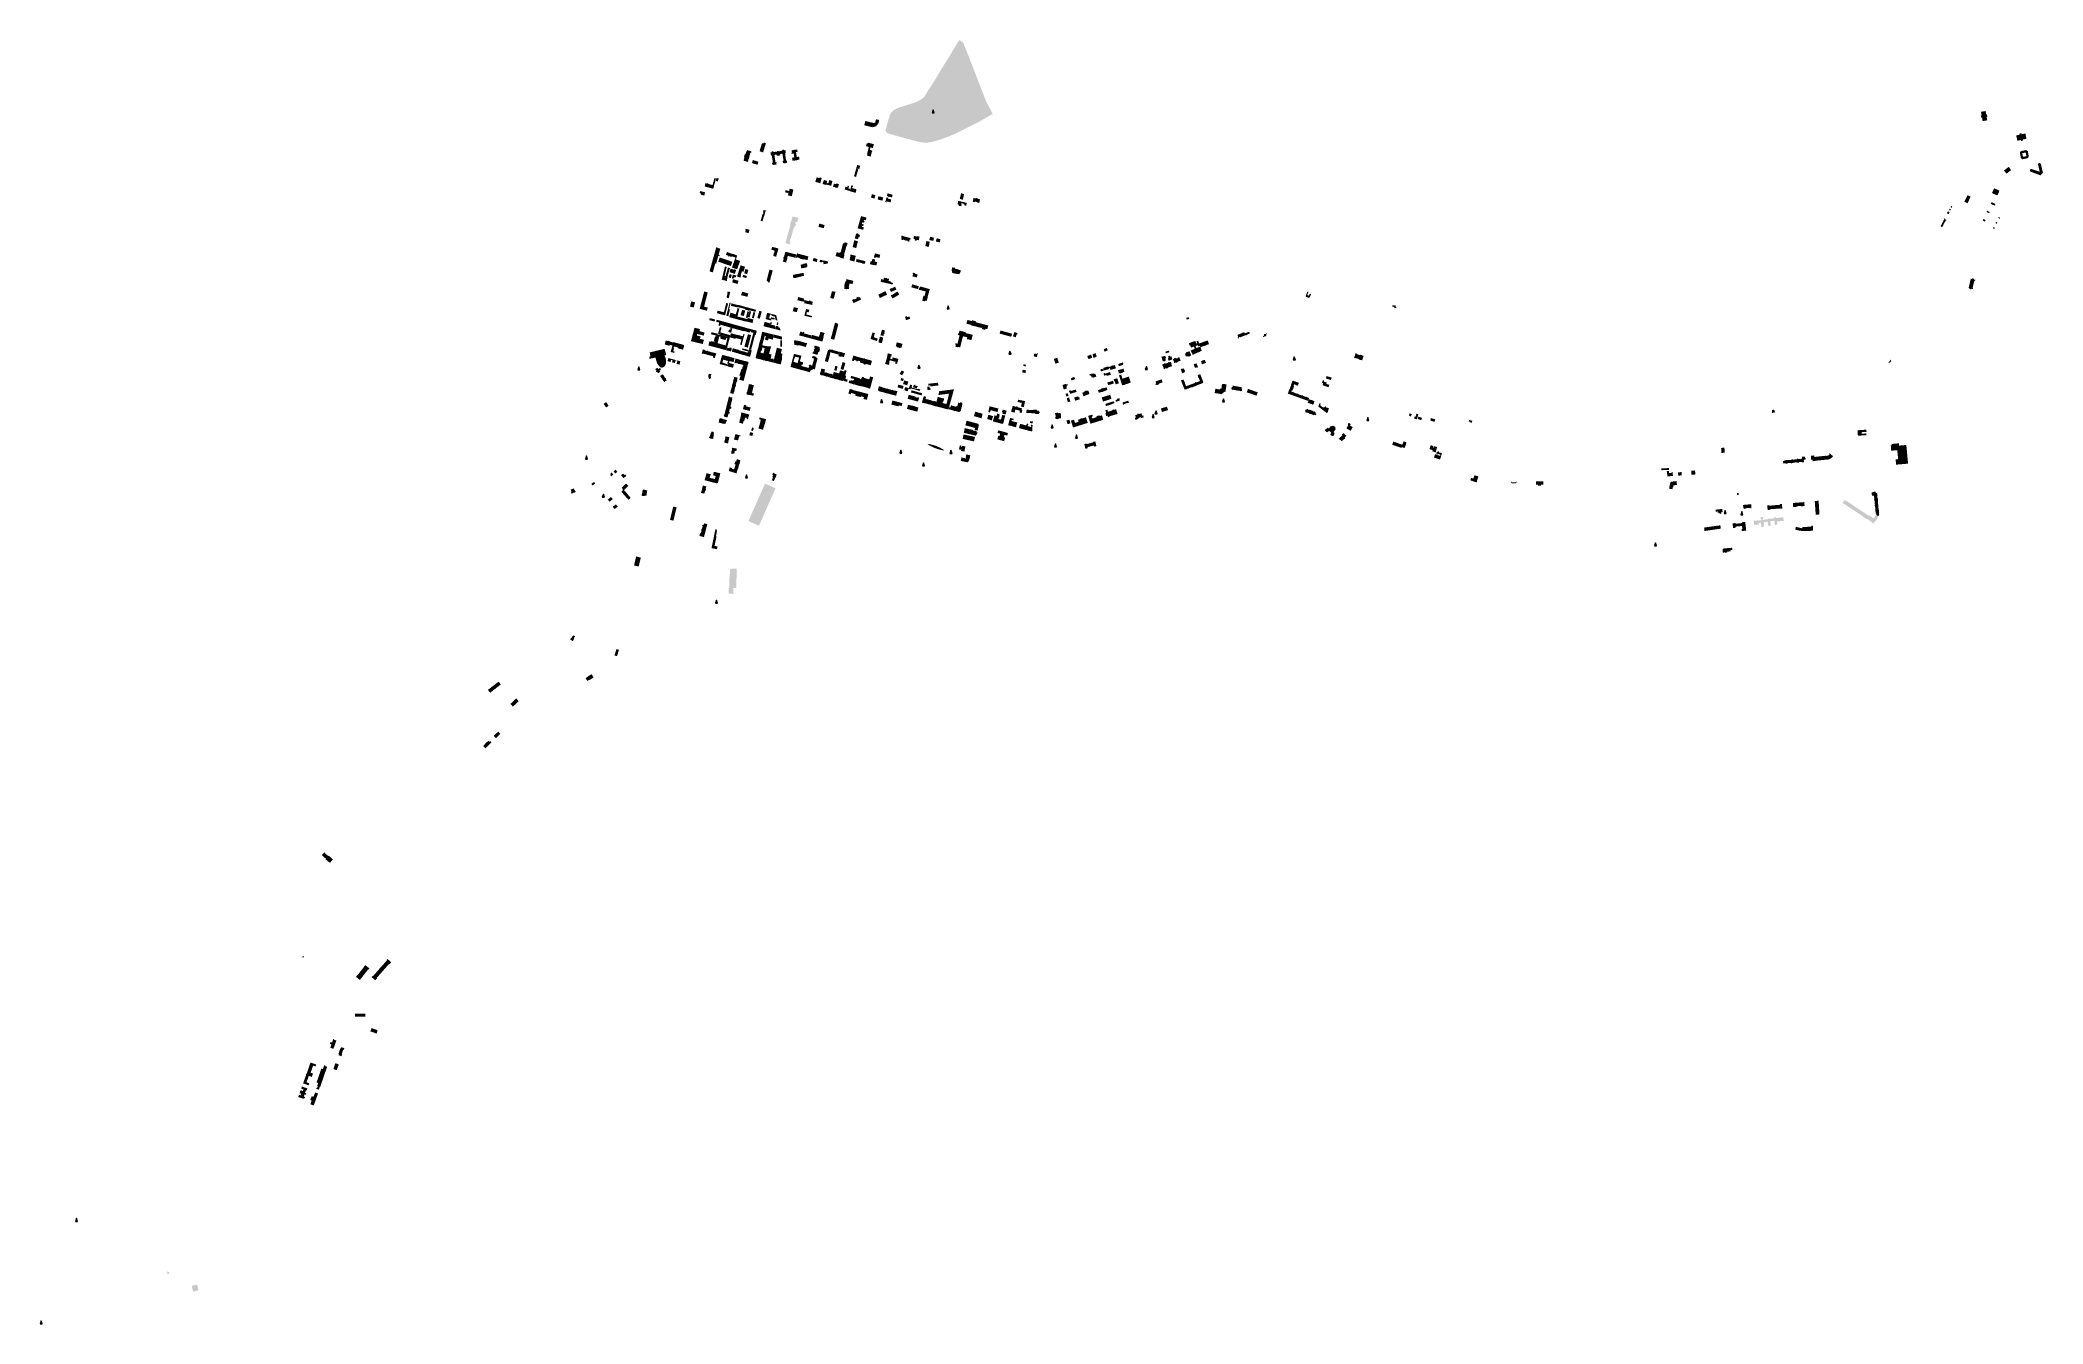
# Model space of a CAD drawing. Header units: millimetres. Extents: x 23337 to 31100, y 38726 to 43700.
import ezdxf

# ---------------------------------------------------------------- set-up
doc = ezdxf.new("R2010")
doc.units = ezdxf.units.MM
doc.layers.add('0.1 ОКН', color=1, linetype='Continuous', lineweight=9, transparency=0.4)
doc.layers.add('00 ОКН', color=1, linetype='Continuous', lineweight=9, transparency=0.4)

msp = doc.modelspace()

# ---------------------------------------------------------------- hatches: boundary and pattern name
at = {"layer": '0.1 ОКН', "transparency": 33554585}
h = msp.add_hatch(color=1, dxfattribs=at)
h.dxf.hatch_style = 1
edge = h.paths.add_edge_path()
edge.add_line((26989.4, 43499.7), (26980.6, 43522.3))
edge.add_arc((27417.7, 43711.3), 476.2, 199.16037, 203.38243, ccw=False)
edge.add_line((26967.9, 43555), (26944.8, 43614.6))
edge.add_line((26944.8, 43614.6), (26934.9, 43640.2))
edge.add_line((26934.9, 43640.2), (26925, 43664.8))
edge.add_line((26925, 43664.8), (26914.1, 43691.8))
edge.add_line((26914.1, 43691.8), (26899.5, 43700.5))
edge.add_line((26899.5, 43700.5), (26897.6, 43697.5))
edge.add_line((26897.6, 43697.5), (26892.2, 43688.6))
edge.add_line((26892.2, 43688.6), (26879.2, 43667.5))
edge.add_line((26879.2, 43667.5), (26866.4, 43645.9))
edge.add_line((26866.4, 43645.9), (26854.2, 43626.4))
edge.add_line((26854.2, 43626.4), (26837.4, 43599.3))
edge.add_line((26837.4, 43599.3), (26823.4, 43576.2))
edge.add_line((26823.4, 43576.2), (26806.4, 43547.9))
edge.add_line((26806.4, 43547.9), (26781.4, 43509.2))
edge.add_line((26781.4, 43509.2), (26765, 43481.5))
edge.add_line((26765, 43481.5), (26755.3, 43472.9))
edge.add_line((26755.3, 43472.9), (26743.6, 43465.9))
edge.add_line((26743.6, 43465.9), (26736.2, 43462.4))
edge.add_line((26736.2, 43462.4), (26728.2, 43458.7))
edge.add_line((26728.2, 43458.7), (26715.2, 43454.5))
edge.add_line((26715.2, 43454.5), (26685, 43444.6))
edge.add_line((26685, 43444.6), (26669.7, 43439.9))
edge.add_line((26669.7, 43439.9), (26664.6, 43438.1))
edge.add_line((26664.6, 43438.1), (26659, 43435.9))
edge.add_line((26659, 43435.9), (26655.4, 43434.3))
edge.add_line((26655.4, 43434.3), (26651.7, 43432.4))
edge.add_line((26651.7, 43432.4), (26645.1, 43428.8))
edge.add_line((26645.1, 43428.8), (26642.1, 43426.3))
edge.add_line((26642.1, 43426.3), (26638.1, 43422.3))
edge.add_line((26638.1, 43422.3), (26634.3, 43417.6))
edge.add_line((26634.3, 43417.6), (26632.8, 43414.7))
edge.add_line((26632.8, 43414.7), (26630.4, 43409.7))
edge.add_line((26630.4, 43409.7), (26625.9, 43395.3))
edge.add_line((26625.9, 43395.3), (26616.8, 43362.9))
edge.add_line((26616.8, 43362.9), (26613.4, 43349.6))
edge.add_line((26613.4, 43349.6), (26621.3, 43339.5))
edge.add_line((26621.3, 43339.5), (26630.6, 43336.5))
edge.add_line((26630.6, 43336.5), (26633, 43335.9))
edge.add_line((26633, 43335.9), (26647.4, 43331.9))
edge.add_line((26647.4, 43331.9), (26660.7, 43328.2))
edge.add_line((26660.7, 43328.2), (26676.8, 43323.8))
edge.add_line((26676.8, 43323.8), (26696.8, 43318.2))
edge.add_line((26696.8, 43318.2), (26714.3, 43313.5))
edge.add_line((26714.3, 43313.5), (26723.8, 43311.1))
edge.add_line((26723.8, 43311.1), (26739, 43307.4))
edge.add_line((26739, 43307.4), (26748, 43305.3))
edge.add_line((26748, 43305.3), (26756.3, 43303.8))
edge.add_line((26756.3, 43303.8), (26763.5, 43303))
edge.add_line((26763.5, 43303), (26770.7, 43302.3))
edge.add_line((26770.7, 43302.3), (26774.9, 43303.2))
edge.add_line((26774.9, 43303.2), (26779.1, 43303.5))
edge.add_line((26779.1, 43303.5), (26783.6, 43304.2))
edge.add_line((26783.6, 43304.2), (26791.6, 43305.6))
edge.add_line((26791.6, 43305.6), (26800, 43307.4))
edge.add_line((26800, 43307.4), (26808.2, 43309.3))
edge.add_line((26808.2, 43309.3), (26818.3, 43312.5))
edge.add_line((26818.3, 43312.5), (26828.6, 43316))
edge.add_line((26828.6, 43316), (26837.2, 43319.1))
edge.add_line((26837.2, 43319.1), (26847.3, 43322.7))
edge.add_line((26847.3, 43322.7), (26855, 43325.6))
edge.add_line((26855, 43325.6), (26872.6, 43332.8))
edge.add_line((26872.6, 43332.8), (26881.4, 43336.3))
edge.add_line((26881.4, 43336.3), (26893.5, 43342.4))
edge.add_line((26893.5, 43342.4), (26906.5, 43348.9))
edge.add_line((26906.5, 43348.9), (26925.7, 43358.4))
edge.add_line((26925.7, 43358.4), (26942.9, 43367.4))
edge.add_line((26942.9, 43367.4), (26980.2, 43385.9))
edge.add_line((26980.2, 43385.9), (27020.7, 43409.8))
edge.add_line((27020.7, 43409.8), (27029.4, 43413.7))
edge.add_line((27029.4, 43413.7), (27004, 43461.9))
edge.add_line((27004, 43461.9), (26989.4, 43499.7))
h = msp.add_hatch(color=1, dxfattribs=at)
h.dxf.hatch_style = 1
h.paths.add_polyline_path([(26798.2, 43430.7), (26794.2, 43418.7), (26802.2, 43418.7)])
h = msp.add_hatch(color=1, dxfattribs=at)
h.dxf.hatch_style = 1
h.paths.add_polyline_path([(30859.9, 43422.7), (30862.1, 43409.2), (30859.1, 43408.7), (30860.4, 43400.2), (30863.7, 43400.7), (30866, 43386.5), (30883.8, 43389.4), (30881.7, 43402.7), (30884.5, 43403.2), (30883, 43412.5), (30879.9, 43412), (30877.8, 43425.6)])
h = msp.add_hatch(color=1, dxfattribs=at)
h.dxf.hatch_style = 1
h.paths.add_polyline_path([(26531.3, 43370.4), (26563.2, 43362.5), (26563.7, 43364.5), (26567, 43363.7), (26570.5, 43364.2), (26574.5, 43365.7), (26579.6, 43369.3), (26582.8, 43373.2), (26583.5, 43376.2), (26585.5, 43376.1), (26589.4, 43390.7), (26576.7, 43393.8), (26573.4, 43379.4), (26569.7, 43380.3), (26566.3, 43379.4), (26535.3, 43386.8)])
h = msp.add_hatch(color=1, dxfattribs=at)
h.dxf.hatch_style = 1
h.paths.add_polyline_path([(30996.2, 43330.9), (31000.7, 43310.3), (31014.1, 43313.2), (31014.9, 43309.5), (31023.2, 43311.3), (31022.3, 43315.1), (31036.2, 43318.1), (31031.8, 43338.7), (31017.9, 43335.7), (31017.1, 43339.4), (31008.8, 43337.6), (31009.6, 43333.9)])
h = msp.add_hatch(color=1, dxfattribs=at)
h.dxf.hatch_style = 1
h.paths.add_polyline_path([(26075.9, 43269.2), (26074.1, 43269.8), (26070.3, 43257), (26068.1, 43257.7), (26064.9, 43246.9), (26067.1, 43246.2), (26063.1, 43233), (26067.2, 43231.8), (26067.3, 43232.1), (26075.5, 43229.7), (26075.5, 43229.4), (26079.6, 43228.1), (26083.1, 43240), (26083.5, 43239.9), (26087.4, 43253.1), (26087.1, 43253.2), (26090.3, 43264.2), (26092.5, 43263.5), (26094.2, 43269), (26077.4, 43274)])
h = msp.add_hatch(color=1, dxfattribs=at)
h.dxf.hatch_style = 1
h.paths.add_polyline_path([(26125.3, 43269.6), (26139.2, 43265.3), (26150.1, 43301.1), (26141.9, 43303.6), (26140.6, 43299.4), (26134.9, 43301.2)])
at = {"layer": '0.1 ОКН', "lineweight": 13, "transparency": 33554585}
h = msp.add_hatch(color=1, dxfattribs=at)
h.dxf.hatch_style = 1
h.paths.add_polyline_path([(26189.6, 43267.2), (26189.5, 43268.1), (26179.6, 43266.6), (26179.4, 43268), (26177, 43269.8), (26174, 43269.3), (26172.2, 43266.8), (26172.4, 43265.5), (26167.5, 43264.7), (26168.7, 43256.9), (26169.3, 43256.9), (26169.9, 43253.4), (26172.6, 43253.9), (26173.3, 43249.7), (26173.4, 43249.7), (26176.5, 43230), (26176.3, 43229.9), (26177, 43225.7), (26173.6, 43225.1), (26174.2, 43221.1), (26174.8, 43221.2), (26175.4, 43217.1), (26178.2, 43217.5), (26178.3, 43216.3), (26188.8, 43217.9), (26188.6, 43219.1), (26191.3, 43219.5), (26190.7, 43223.6), (26191.3, 43223.7), (26190.7, 43227.7), (26187.4, 43227.2), (26186.7, 43231.5), (26186.5, 43231.5), (26183.5, 43251.2), (26183.7, 43251.2), (26183, 43255.5), (26191.6, 43256.8), (26192.4, 43251.8), (26196.8, 43252.5), (26196.8, 43252.3), (26201.6, 43253.1), (26201.6, 43253.3), (26206, 43253.9), (26205.2, 43258.8), (26214, 43260.2), (26214.6, 43256), (26214.8, 43256), (26217.8, 43236.3), (26217.6, 43236.3), (26218.3, 43231.9), (26214.9, 43231.4), (26215.6, 43227.5), (26216.2, 43227.5), (26216.8, 43223.4), (26219.5, 43223.8), (26219.7, 43222.7), (26230, 43224.3), (26229.8, 43225.5), (26232.6, 43225.9), (26232, 43230), (26232.5, 43230.1), (26231.9, 43234), (26228.6, 43233.5), (26227.9, 43237.8), (26227.7, 43237.8), (26224.7, 43257.5), (26224.9, 43257.6), (26224.2, 43261.8), (26227.1, 43262.2), (26226.6, 43265.7), (26227.2, 43265.8), (26226, 43273.7), (26221, 43272.9), (26220.8, 43274.3), (26218.3, 43276.2), (26215.3, 43275.7), (26213.5, 43273.2), (26213.7, 43271.8), (26203.9, 43270.3), (26204, 43269.4), (26199.7, 43268.8), (26199.3, 43271.3), (26193.6, 43270.4), (26194, 43267.9)])
at = {"layer": '0.1 ОКН', "transparency": 33554585}
h = msp.add_hatch(color=1, dxfattribs=at)
h.dxf.hatch_style = 1
h.paths.add_polyline_path([(26251, 43264.5), (26248.3, 43264.1), (26248.9, 43259.9), (26257.8, 43261.2), (26260, 43246), (26257.5, 43245.6), (26257.5, 43245.4), (26251.2, 43244.5), (26252.9, 43233.2), (26259.4, 43234.1), (26259.5, 43233.4), (26263.7, 43234), (26263.7, 43233.8), (26269.7, 43234.7), (26269.7, 43234.9), (26274, 43235.6), (26273.8, 43236.3), (26280.2, 43237.2), (26278.5, 43248.6), (26272.2, 43247.6), (26272.1, 43247.8), (26269.6, 43247.4), (26266.8, 43266.4), (26272.8, 43267.3), (26271.5, 43276.2), (26268, 43275.7), (26267.9, 43276.4), (26253.4, 43274.2), (26253.5, 43273.5), (26249.7, 43273)])
h = msp.add_hatch(color=1, dxfattribs=at)
h.dxf.hatch_style = 1
h.paths.add_polyline_path([(26542.2, 43252.4), (26556.2, 43248.8), (26557.5, 43253.6), (26557.1, 43253.7), (26560.9, 43267.6), (26561.3, 43267.5), (26562.5, 43272), (26552.9, 43274.6), (26555.6, 43284.6), (26565, 43282.1), (26565.8, 43284.9), (26565.3, 43285), (26567.5, 43293.4), (26568, 43293.3), (26568.8, 43296.7), (26546.4, 43303), (26545.6, 43299.9), (26541.3, 43301.1), (26538.1, 43289.4), (26549.1, 43286.4), (26542, 43257.8), (26543.5, 43257.5)])
h = msp.add_hatch(color=1, dxfattribs=at)
h.dxf.hatch_style = 1
h.paths.add_polyline_path([(31034.9, 43274.3), (31014.1, 43270.3), (31010.5, 43264.8), (31014.2, 43243.5), (31020.3, 43238.6), (31041.1, 43242.6), (31022.6, 43248.2), (31019.9, 43262.4), (31033.1, 43264.9), (31035.8, 43250.7), (31022.6, 43248.2), (31041.1, 43242.6), (31045, 43248.8), (31041.4, 43270.1)])
h = msp.add_hatch(color=1, dxfattribs=at)
h.dxf.hatch_style = 1
h.paths.add_polyline_path([(25946, 43124.2), (25956.5, 43163.7), (25950.4, 43165.5), (25943.2, 43138.5), (25926.7, 43143.1), (25927.3, 43145.2), (25923, 43146.3), (25922.4, 43144.3), (25915.9, 43146.1), (25912.4, 43133.4)])
h = msp.add_hatch(color=1, dxfattribs=at)
h.dxf.hatch_style = 1
h.paths.add_polyline_path([(25963.9, 43152.6), (25967.1, 43164), (25958.7, 43166.2), (25955.7, 43154.8)])
h = msp.add_hatch(color=1, dxfattribs=at)
h.dxf.hatch_style = 1
h.paths.add_polyline_path([(26096.1, 43223.8), (26117.8, 43217.3), (26121.2, 43229.2), (26099.5, 43235.7)])
h = msp.add_hatch(color=1, dxfattribs=at)
h.dxf.hatch_style = 1
h.paths.add_polyline_path([(26341.5, 43151.1), (26360.6, 43145.5), (26366.7, 43166.3), (26358.5, 43168.7), (26357.5, 43165.4), (26346.8, 43168.6)])
h = msp.add_hatch(color=1, dxfattribs=at)
h.dxf.hatch_style = 1
h.paths.add_polyline_path([(26500, 43202.9), (26504, 43216.8), (26515.6, 43213.4), (26511.6, 43199.6), (26508.2, 43200.5), (26507.9, 43201.4), (26508.2, 43202.4), (26505.7, 43203.2), (26505.2, 43201.7), (26506.1, 43201.4), (26506.4, 43200.4), (26505.7, 43198.3), (26507.6, 43197.7), (26500, 43171.9), (26499.7, 43170.1), (26491.5, 43172.4), (26495.9, 43188.5)])
h = msp.add_hatch(color=1, dxfattribs=at)
h.dxf.hatch_style = 1
h.paths.add_polyline_path([(30948.9, 43195.2), (30958.3, 43182.8), (30976.7, 43196.6), (30967.3, 43209.1)])
h = msp.add_hatch(color=1, dxfattribs=at)
h.dxf.hatch_style = 1
h.paths.add_polyline_path([(31052.4, 43200.5), (31049.1, 43195.9), (31050.7, 43191.6), (31052, 43190.7), (31090.6, 43176.3), (31099.9, 43185.9), (31092.2, 43219.7), (31091, 43222.4), (31086.9, 43224.6), (31081.7, 43222.5), (31080.7, 43218.1), (31081.5, 43216), (31087.4, 43190.1), (31058.2, 43200.1), (31057.1, 43200.9)])
h = msp.add_hatch(color=1, dxfattribs=at)
h.dxf.hatch_style = 1
h.paths.add_polyline_path([(25911, 43098), (25914.6, 43110.7), (25895.5, 43115.5), (25893.4, 43108), (25897.5, 43106.9), (25896.5, 43103.2), (25900.7, 43101.2), (25900.6, 43100.6)])
h = msp.add_hatch(color=1, dxfattribs=at)
h.dxf.hatch_style = 1
h.paths.add_polyline_path([(26235.2, 43098.9), (26250.2, 43095.2), (26256.9, 43121), (26242.3, 43124.8), (26239.8, 43115.6), (26226.2, 43119.1), (26224.1, 43110.8), (26235, 43107.9), (26235.4, 43109.2), (26237.8, 43108.5)])
h = msp.add_hatch(color=1, dxfattribs=at)
h.dxf.hatch_style = 1
h.paths.add_polyline_path([(26369.6, 43142.9), (26383.3, 43139), (26388, 43154.6), (26376.2, 43158.1), (26374.4, 43157.2), (26373.1, 43152.8), (26372.4, 43153)])
h = msp.add_hatch(color=1, dxfattribs=at)
h.dxf.hatch_style = 1
h.paths.add_polyline_path([(26384.2, 43140.6), (26403, 43135.9), (26408, 43154.5), (26395.6, 43158), (26392, 43145.5), (26386.2, 43146.9)])
h = msp.add_hatch(color=1, dxfattribs=at)
h.dxf.hatch_style = 1
h.paths.add_polyline_path([(26417.8, 43131), (26419, 43128.9), (26424.3, 43127.6), (26426.5, 43128.9), (26429.4, 43128.2), (26432.9, 43142.7), (26423.1, 43145.1), (26422.3, 43142), (26413.6, 43144.2), (26411.4, 43135.4), (26409.2, 43134.1), (26411.2, 43130.9), (26413.2, 43132.1)])
h = msp.add_hatch(color=1, dxfattribs=at)
h.dxf.hatch_style = 1
h.paths.add_polyline_path([(26455.2, 43121.4), (26475, 43115.7), (26477.2, 43123.6), (26469.8, 43125.7), (26472.2, 43135.1), (26467.5, 43136.4), (26465.6, 43130.2), (26458.6, 43132.3)])
h = msp.add_hatch(color=1, dxfattribs=at)
h.dxf.hatch_style = 1
edge = h.paths.add_edge_path()
edge.add_line((26475.2, 43115), (26497.6, 43108.4))
edge.add_line((26497.6, 43108.4), (26501.3, 43122.3))
edge.add_line((26501.3, 43122.3), (26485.6, 43126.4))
edge.add_line((26485.6, 43126.4), (26483.8, 43128.2))
edge.add_line((26483.8, 43128.2), (26484.3, 43129.8))
edge.add_line((26484.3, 43129.8), (26486.3, 43129.2))
edge.add_line((26486.3, 43129.2), (26487.9, 43135.8))
edge.add_line((26487.9, 43135.8), (26485.3, 43136.5))
edge.add_arc((26482.9, 43135.4), 2.58, 22.85508, 117.29571)
edge.add_line((26481.7, 43137.7), (26475.2, 43115))
h = msp.add_hatch(color=1, dxfattribs=at)
h.dxf.hatch_style = 1
h.paths.add_polyline_path([(26557.2, 43090.3), (26571.1, 43086.3), (26574.6, 43099.8), (26560.7, 43103.4)])
h = msp.add_hatch(color=1, dxfattribs=at)
h.dxf.hatch_style = 1
h.paths.add_polyline_path([(26583.1, 43083.1), (26601.6, 43077.9), (26605.1, 43090.1), (26597.3, 43092.3), (26597.7, 43093.7), (26594.5, 43094.6), (26594, 43093.3), (26586.5, 43095.4)])
h = msp.add_hatch(color=1, dxfattribs=at)
h.dxf.hatch_style = 1
h.paths.add_polyline_path([(26616.8, 43076.1), (26633.2, 43071.4), (26636.1, 43082.5), (26623.3, 43086.1), (26624.2, 43089.3), (26617.9, 43091.2), (26613.4, 43076.2), (26613.7, 43076.1), (26613.3, 43075), (26613.6, 43074.8), (26613, 43073), (26617.8, 43071.8), (26618.3, 43073.5), (26616.3, 43074.1)])
h = msp.add_hatch(color=1, dxfattribs=at)
h.dxf.hatch_style = 1
h.paths.add_polyline_path([(26621.6, 43106.7), (26641.5, 43100.9), (26638.4, 43090.6), (26626, 43094.2), (26625.6, 43092.5), (26623.7, 43093.1), (26624.2, 43095), (26618.7, 43096.6)])
h = msp.add_hatch(color=1, dxfattribs=at)
h.dxf.hatch_style = 1
h.paths.add_polyline_path([(26901.5, 43085.7), (26901.4, 43085.2), (26906.1, 43084.1), (26906, 43083.5), (26913.3, 43081.8), (26913.6, 43083.1), (26918.5, 43104), (26906.7, 43107)])
h = msp.add_hatch(color=1, dxfattribs=at)
h.dxf.hatch_style = 1
h.paths.add_polyline_path([(26951.8, 43074.4), (26959.6, 43072.4), (26960.3, 43075), (26969.7, 43072.7), (26969.2, 43070.8), (26977.1, 43069.2), (26980.2, 43083.3), (26970, 43085.4), (26970.5, 43087.9), (26965.3, 43088.9), (26964.8, 43086.5), (26954.7, 43088.6)])
h = msp.add_hatch(color=1, dxfattribs=at)
h.dxf.hatch_style = 1
h.paths.add_polyline_path([(30795.1, 43074.1), (30807.3, 43068), (30819.9, 43093.4), (30807.7, 43099.4)])
h = msp.add_hatch(color=1, dxfattribs=at)
h.dxf.hatch_style = 1
h.paths.add_polyline_path([(30902.3, 43107.7), (30923.2, 43098.3), (30931.6, 43116.9), (30910.6, 43126.3)])
h = msp.add_hatch(color=1, dxfattribs=at)
h.dxf.hatch_style = 1
h.paths.add_polyline_path([(26136.7, 42997.8), (26143, 43020.1), (26144.1, 43019.8), (26145.8, 43025.6), (26145.2, 43025.8), (26147.7, 43034.6), (26148.3, 43034.4), (26149.7, 43039.9), (26141.2, 43042.2), (26138.9, 43033.4), (26140.8, 43032.9), (26139.1, 43026.5), (26137.2, 43027), (26129.6, 42999.7)])
at = {"layer": '0.1 ОКН', "lineweight": 30, "transparency": 33554585}
h = msp.add_hatch(color=1, dxfattribs=at)
h.dxf.hatch_style = 1
h.paths.add_polyline_path([(26255.3, 43017.3), (26252.8, 43015.9), (26253, 43015.5), (26247, 42993.3), (26246.1, 42993.5), (26244, 42985.8), (26244.9, 42985.6), (26243.8, 42981.6), (26244.4, 42981.4), (26241.5, 42970.8), (26241.3, 42970.9), (26233.5, 42942.7), (26233.1, 42942.8), (26231.9, 42938.4), (26232.5, 42938.2), (26226.6, 42916.4), (26226.2, 42916.5), (26225.9, 42915.5), (26227.1, 42913.1), (26228.2, 42912.8), (26228.3, 42913.1), (26242.3, 42909.3), (26244.9, 42919.1), (26241.4, 42920.1), (26243.9, 42929), (26245.6, 42928.5), (26257.2, 42971.2), (26259.2, 42970.7), (26262, 42980.7), (26263.1, 42980.4), (26263.7, 42980.6), (26263.8, 42981.1), (26264.7, 42980.8), (26266.7, 42988.1), (26263.8, 42988.9), (26265.6, 42995.6), (26269.4, 42994.5), (26270.1, 42997), (26272.3, 42996.4), (26274.6, 43004.9), (26276.4, 43011.2), (26255.5, 43016.9)])
at = {"layer": '0.1 ОКН', "lineweight": 9, "transparency": 33554585}
h = msp.add_hatch(color=1, dxfattribs=at)
h.dxf.hatch_style = 1
h.paths.add_polyline_path([(26530.4, 43004.1), (26537.1, 43002.2), (26540, 43012.3), (26518.9, 43018.3), (26505.5, 42971.1), (26526.9, 42965.3), (26529.6, 42974.9), (26522.6, 42976.9), (26523.7, 42980.6), (26527.2, 42979.8), (26529, 42985.9), (26522.2, 42987.9), (26523.7, 42994.4), (26530.3, 42992.5), (26532.6, 42999.7), (26529.3, 43000.6)])
at = {"layer": '0.1 ОКН', "transparency": 33554585}
h = msp.add_hatch(color=1, dxfattribs=at)
h.dxf.hatch_style = 1
h.paths.add_polyline_path([(26895.4, 43077.6), (26929, 43069.2), (26928.9, 43068.8), (26926.3, 43058.4), (26918.6, 43060.2), (26919.4, 43063.6), (26916.6, 43064.3), (26917, 43066.1), (26907.7, 43068.3), (26906.6, 43063.7), (26908.9, 43063.2), (26907.4, 43056.7), (26901.9, 43058.1), (26901.7, 43057.2), (26901.2, 43057), (26897.5, 43057.9), (26897.3, 43058.2), (26897.5, 43059.1), (26898.3, 43062.5), (26892.8, 43063.8), (26892.5, 43063.9), (26894.2, 43071.2), (26893.8, 43071.3)])
h = msp.add_hatch(color=1, dxfattribs=at)
h.dxf.hatch_style = 1
h.paths.add_polyline_path([(30703.3, 42979.3), (30709.6, 42975.8), (30710.2, 42976.9), (30720.1, 42995.9), (30722.1, 42994.9), (30722.6, 42995.9), (30720.7, 42997), (30723.8, 43003), (30725.9, 43001.9), (30726.5, 43003), (30724.4, 43004.1), (30725.5, 43006.1), (30724.4, 43006.6), (30723.3, 43004.7), (30719.2, 43006.8), (30720.2, 43008.8), (30719.2, 43009.4), (30718.1, 43007.4), (30716.1, 43008.5), (30715.5, 43007.4), (30717.5, 43006.3), (30714.3, 43000.3), (30712.3, 43001.3), (30711.8, 43000.3), (30713.8, 42999.2)])
h = msp.add_hatch(color=1, dxfattribs=at)
h.dxf.hatch_style = 1
h.paths.add_polyline_path([(30727.6, 43029.7), (30734.2, 43026.1), (30738.4, 43033.6), (30732, 43037.2)])
h = msp.add_hatch(color=1, dxfattribs=at)
h.dxf.hatch_style = 1
h.paths.add_polyline_path([(30736, 43042), (30740.2, 43039.5), (30743.3, 43044.7), (30739, 43047.3)])
h = msp.add_hatch(color=1, dxfattribs=at)
h.dxf.hatch_style = 1
h.paths.add_polyline_path([(30741.7, 43052.6), (30745.7, 43050.3), (30748.5, 43055.6), (30744.6, 43057.8)])
h = msp.add_hatch(color=1, dxfattribs=at)
h.dxf.hatch_style = 1
h.paths.add_polyline_path([(30881.1, 43034.6), (30891.6, 43029.8), (30893.8, 43034.3), (30883.5, 43039.4)])
h = msp.add_hatch(color=1, dxfattribs=at)
h.dxf.hatch_style = 1
h.paths.add_polyline_path([(30897.5, 43066), (30912.8, 43058.6), (30915.9, 43065), (30900.6, 43072.4)])
h = msp.add_hatch(color=1, dxfattribs=at)
h.dxf.hatch_style = 1
h.paths.add_polyline_path([(30926.4, 43011.2), (30931.9, 43008.1), (30934.1, 43012.1), (30928.6, 43015.2)])
h = msp.add_hatch(color=1, dxfattribs=at)
h.dxf.hatch_style = 1
h.paths.add_polyline_path([(26069.9, 42963), (26071.8, 42962.4), (26070, 42955.9), (26082.8, 42952.3), (26086.4, 42965.4), (26071.7, 42969.5)])
h = msp.add_hatch(color=1, dxfattribs=at)
h.dxf.hatch_style = 1
h.paths.add_polyline_path([(26353.8, 42976.8), (26374.5, 42971.5), (26377.5, 42983.7), (26356.9, 42989.4)])
h = msp.add_hatch(color=1, dxfattribs=at)
h.dxf.hatch_style = 1
h.paths.add_polyline_path([(26502.4, 42949.7), (26499.7, 42950.4), (26494.4, 42932.1), (26501.9, 42930), (26506.9, 42928.6), (26509.4, 42937.4), (26512.1, 42936.6), (26514.4, 42945.2), (26511.9, 42945.9), (26512.2, 42947), (26510.3, 42947.6), (26507.9, 42948.2), (26508.5, 42950.3), (26503, 42951.8)])
h = msp.add_hatch(color=1, dxfattribs=at)
h.dxf.hatch_style = 1
h.paths.add_polyline_path([(26681.4, 42927.3), (26688, 42925.6), (26687.7, 42924.6), (26687.9, 42924.5), (26687.8, 42924.1), (26691.9, 42923.1), (26692, 42923.4), (26692.2, 42923.4), (26692.4, 42924.4), (26699.3, 42922.6), (26698.8, 42920.7), (26699.6, 42920.5), (26699.7, 42920.6), (26704.3, 42919.4), (26704.3, 42919.3), (26705.3, 42919), (26707.4, 42927), (26709.5, 42926.4), (26710.4, 42929.9), (26710.1, 42929.9), (26710.9, 42933.1), (26682.7, 42940.5), (26682.9, 42941.3), (26676.2, 42943.1), (26675.2, 42939.1), (26675, 42939.1), (26674, 42935.6), (26676.3, 42935), (26674.3, 42927.2), (26680.9, 42925.4)])
h = msp.add_hatch(color=1, dxfattribs=at)
h.dxf.hatch_style = 1
h.paths.add_polyline_path([(26727.4, 42929.5), (26726.9, 42927.3), (26727.2, 42927.3), (26726.6, 42924.5), (26734.2, 42922.8), (26734.8, 42925.3), (26736.1, 42925), (26736.3, 42925.9), (26742.5, 42924.5), (26745.6, 42938.5), (26735.5, 42940.8), (26735.2, 42939.3), (26724.1, 42941.8), (26721.7, 42930.8)])
h = msp.add_hatch(color=1, dxfattribs=at)
h.dxf.hatch_style = 1
h.paths.add_polyline_path([(26801.6, 42934.9), (26798.7, 42922.2), (26783.6, 42925.8), (26786.5, 42938.4)])
h = msp.add_hatch(color=1, dxfattribs=at)
h.dxf.hatch_style = 1
h.paths.add_polyline_path([(26826.9, 42928.9), (26811.9, 42932.6), (26808.8, 42920.1), (26823.8, 42916.4)])
h = msp.add_hatch(color=1, dxfattribs=at)
h.dxf.hatch_style = 1
h.paths.add_polyline_path([(30866.5, 43001.6), (30875, 42996.8), (30877.8, 43002.7), (30869.4, 43007.6)])
h = msp.add_hatch(color=1, dxfattribs=at)
h.dxf.hatch_style = 1
h.paths.add_polyline_path([(30905.9, 42971.8), (30911.1, 42968.8), (30913.5, 42972.9), (30908.4, 42976)])
h = msp.add_hatch(color=1, dxfattribs=at)
h.dxf.hatch_style = 1
h.paths.add_polyline_path([(30916.2, 42991.6), (30921.1, 42988.7), (30923.8, 42993.3), (30918.9, 42996.1)])
h = msp.add_hatch(color=1, dxfattribs=at)
h.dxf.hatch_style = 1
h.paths.add_polyline_path([(25966.5, 42869.1), (25973.5, 42891.8), (25957.7, 42897.9), (25950.7, 42873.1), (25941, 42838.5), (25957.2, 42834), (25965.4, 42863.9), (25969.6, 42862.8), (25971, 42867.7)])
h = msp.add_hatch(color=1, dxfattribs=at)
h.dxf.hatch_style = 1
h.paths.add_polyline_path([(26019.8, 42841.3), (26000, 42848.2), (25970.7, 42858), (25965.3, 42841.6), (26014.3, 42825.1)])
h = msp.add_hatch(color=1, dxfattribs=at)
h.dxf.hatch_style = 1
h.paths.add_polyline_path([(26020.5, 42871.3), (25999.3, 42879.6), (25994.8, 42868.3), (26003.9, 42864.8), (26003.2, 42863), (26006.7, 42861.7), (26007.4, 42863.4), (26016.1, 42860)])
h = msp.add_hatch(color=1, dxfattribs=at)
h.dxf.hatch_style = 1
h.paths.add_polyline_path([(26038, 42865.9), (26021, 42872.6), (26017.2, 42862.8), (26032.2, 42857.8), (26030, 42851.5), (26033.8, 42850.2), (26038.7, 42864.9)])
h = msp.add_hatch(color=1, dxfattribs=at)
h.dxf.hatch_style = 1
h.paths.add_polyline_path([(26189.7, 42861), (26198.2, 42891.1), (26196.3, 42893.6), (26174.3, 42899.2), (26171.3, 42888), (26182.2, 42885.2), (26183.7, 42882.8), (26181.3, 42873.7), (26180, 42874), (26178.9, 42870.2), (26180.4, 42869.9), (26178.6, 42863.7)])
h = msp.add_hatch(color=1, dxfattribs=at)
h.dxf.hatch_style = 1
edge = h.paths.add_edge_path()
edge.add_line((26234.8, 42864.5), (26264.4, 42856.9))
edge.add_line((26264.4, 42856.9), (26268, 42869.4))
edge.add_line((26268, 42869.4), (26229.1, 42879.7))
edge.add_line((26229.1, 42879.7), (26224.5, 42877.3))
edge.add_line((26224.5, 42877.3), (26220.4, 42861.2))
edge.add_line((26220.4, 42861.2), (26218.8, 42861.5))
edge.add_line((26218.8, 42861.5), (26216.8, 42853.5))
edge.add_line((26216.8, 42853.5), (26218.7, 42853.1))
edge.add_line((26218.7, 42853.1), (26215.9, 42842))
edge.add_line((26215.9, 42842), (26228.4, 42838.7))
edge.add_line((26228.4, 42838.7), (26230.8, 42848.2))
edge.add_arc((26224.3, 42853.8), 8.58, 319.30964, 373.29137)
edge.add_line((26232.7, 42855.8), (26234.8, 42864.5))
h = msp.add_hatch(color=1, dxfattribs=at)
h.dxf.hatch_style = 1
h.paths.add_polyline_path([(26297, 42851.5), (26296.6, 42849.8), (26281.3, 42853.7), (26281.9, 42855.5), (26270, 42858.7), (26269.2, 42855.9), (26265.6, 42856.8), (26270.5, 42874.1), (26314.6, 42862), (26311, 42847.9)])
h = msp.add_hatch(color=1, dxfattribs=at)
h.dxf.hatch_style = 1
h.paths.add_polyline_path([(26347, 42840.5), (26331.6, 42844.8), (26334.8, 42856.3), (26350.2, 42852)])
h = msp.add_hatch(color=1, dxfattribs=at)
h.dxf.hatch_style = 1
h.paths.add_polyline_path([(26440, 42878.7), (26434.9, 42876), (26424.3, 42878.8), (26420.1, 42863.6), (26436, 42859.3), (26435.7, 42857.7), (26450.7, 42853.7), (26454.3, 42867.2), (26452.9, 42867.6), (26462.5, 42903.7), (26463.8, 42903.3), (26466.7, 42913.8), (26455.1, 42917), (26453.9, 42912.7), (26449.3, 42913.9)])
h = msp.add_hatch(color=1, dxfattribs=at)
h.dxf.hatch_style = 1
h.paths.add_polyline_path([(26478.6, 42869.9), (26477.3, 42864.8), (26477.9, 42864.6), (26474.3, 42849.9), (26476.4, 42846.5), (26492.8, 42842.3), (26498.5, 42864.6), (26494.8, 42865.5)])
h = msp.add_hatch(color=1, dxfattribs=at)
h.dxf.hatch_style = 1
h.paths.add_polyline_path([(26486.1, 42898.4), (26500.1, 42894.6), (26506.9, 42921), (26492.7, 42924.9)])
h = msp.add_hatch(color=1, dxfattribs=at)
h.dxf.hatch_style = 1
h.paths.add_polyline_path([(26572.5, 42873.9), (26568.4, 42857.8), (26574.8, 42856.2), (26575.7, 42859.8), (26590.2, 42856.2), (26591.6, 42861.9), (26592.2, 42863.8), (26592, 42864), (26593.3, 42868.8)])
h = msp.add_hatch(color=1, dxfattribs=at)
h.dxf.hatch_style = 1
h.paths.add_polyline_path([(26768, 42902.3), (26780.9, 42898.9), (26785.3, 42919), (26772.3, 42921.8)])
h = msp.add_hatch(color=1, dxfattribs=at)
h.dxf.hatch_style = 1
h.paths.add_polyline_path([(25953.7, 42834.9), (25941, 42838.5), (25931.7, 42804.1), (25944.4, 42800.6)])
h = msp.add_hatch(color=1, dxfattribs=at)
h.dxf.hatch_style = 1
h.paths.add_polyline_path([(25998.2, 42821.3), (25991.4, 42823.5), (25978.5, 42772.3), (25998.2, 42766.9), (26003.5, 42791.5), (26010.6, 42816.7), (26003, 42819), (25993.5, 42786.2), (25990.2, 42787)])
h = msp.add_hatch(color=1, dxfattribs=at)
h.dxf.hatch_style = 1
h.paths.add_polyline_path([(26005.6, 42780.8), (26009.4, 42793.4), (26017.9, 42790.9), (26014.2, 42778.4)])
h = msp.add_hatch(color=1, dxfattribs=at)
h.dxf.hatch_style = 1
h.paths.add_polyline_path([(26029.8, 42794.4), (26009.4, 42801.4), (26013.2, 42815.1), (26023.6, 42811.8), (26023.4, 42811.3), (26025.4, 42810.6), (26026.2, 42812.6), (26034.9, 42809.6)])
h = msp.add_hatch(color=1, dxfattribs=at)
h.dxf.hatch_style = 1
h.paths.add_polyline_path([(26035.4, 42788.4), (26022, 42791.7), (26018, 42777.5), (26022.3, 42775.3), (26026.7, 42780.6), (26032.9, 42781.2), (26035.2, 42787.8)])
h = msp.add_hatch(color=1, dxfattribs=at)
h.dxf.hatch_style = 1
h.paths.add_polyline_path([(26050.1, 42845), (26029.9, 42851.5), (26018.3, 42818.9), (26038.5, 42812.2)])
h = msp.add_hatch(color=1, dxfattribs=at)
h.dxf.hatch_style = 1
h.paths.add_polyline_path([(26052.3, 42790), (26057, 42804.6), (26063, 42802.6), (26069.1, 42822.2), (26052.1, 42828), (26037.9, 42784.3), (26051.3, 42779.8), (26054.4, 42789.2)])
h = msp.add_hatch(color=1, dxfattribs=at)
h.dxf.hatch_style = 1
h.paths.add_polyline_path([(26062, 42790.9), (26059.4, 42782.7), (26073.6, 42777.9), (26076.3, 42786.3)])
h = msp.add_hatch(color=1, dxfattribs=at)
h.dxf.hatch_style = 1
h.paths.add_polyline_path([(26070.4, 42813.1), (26065.9, 42796.6), (26077.4, 42793.4), (26081.9, 42809.9)])
h = msp.add_hatch(color=1, dxfattribs=at)
h.dxf.hatch_style = 1
h.paths.add_polyline_path([(26152.9, 42769.3), (26161.1, 42760), (26163.5, 42760.2), (26176.4, 42807.9), (26164, 42811.2)])
h = msp.add_hatch(color=1, dxfattribs=at)
h.dxf.hatch_style = 1
h.paths.add_polyline_path([(26256.6, 42778), (26262.2, 42779.1), (26262.3, 42778.6), (26275.8, 42781.4), (26275.7, 42782.1), (26291.9, 42785.2), (26291.8, 42785.9), (26298.2, 42787.1), (26295.9, 42798.6), (26276.2, 42794.7), (26273.1, 42794.4), (26254.3, 42790.4)])
h = msp.add_hatch(color=1, dxfattribs=at)
h.dxf.hatch_style = 1
h.paths.add_polyline_path([(26284.8, 42830.1), (26287.2, 42815.8), (26309.6, 42820), (26310.5, 42827.7), (26309.1, 42835.3), (26300.7, 42834.7), (26293.2, 42833.2), (26293.4, 42831.7)])
h = msp.add_hatch(color=1, dxfattribs=at)
h.dxf.hatch_style = 1
h.paths.add_polyline_path([(26369.6, 42847.1), (26360, 42849.3), (26358, 42840.7), (26367.6, 42838.5)])
h.paths.add_polyline_path([(26373.1, 42846.8), (26372.7, 42844.8), (26369.2, 42845.7), (26368.3, 42841.7), (26372.3, 42840.6), (26373.6, 42831.8), (26391.3, 42835.3), (26389.9, 42842.6)])
h = msp.add_hatch(color=1, dxfattribs=at)
h.dxf.hatch_style = 1
h.paths.add_polyline_path([(26523.3, 42835.9), (26510.5, 42839), (26510.2, 42838.4), (26506.2, 42839.4), (26506.3, 42840), (26499.1, 42841.8), (26501.6, 42852.3), (26536.2, 42843.4), (26533.5, 42833.2), (26527.3, 42834.8), (26527.1, 42834.1), (26523.2, 42835)])
h = msp.add_hatch(color=1, dxfattribs=at)
h.dxf.hatch_style = 1
h.paths.add_polyline_path([(26553.1, 42832.2), (26566.7, 42828.8), (26566.9, 42829.6), (26573.7, 42827.9), (26578.3, 42826.8), (26581.5, 42839.9), (26571.8, 42842.2), (26573.8, 42850.1), (26562.8, 42852.8), (26560.3, 42842.6), (26555.8, 42843.8)])
h = msp.add_hatch(color=1, dxfattribs=at)
h.dxf.hatch_style = 1
h.paths.add_polyline_path([(26625.3, 42767.6), (26627.4, 42775.2), (26623.6, 42776), (26623.3, 42775.4), (26619.9, 42776.1), (26620.3, 42777.6), (26614.6, 42779), (26614.2, 42777.6), (26611.3, 42778.3), (26611.4, 42779), (26608, 42779.8), (26605.8, 42772.4), (26597.3, 42774.5), (26594.5, 42764.1), (26621, 42758), (26633, 42755.1), (26638.9, 42753.7), (26640.3, 42753.8), (26641.2, 42754.3), (26642, 42755), (26642.5, 42755.7), (26642.8, 42756.8), (26642.8, 42757.6), (26642.7, 42758.2), (26642.5, 42758.7), (26642.1, 42759.3), (26641.5, 42760), (26640.9, 42760.3), (26639, 42760.7), (26632.8, 42762.5), (26633.6, 42765.2)])
h = msp.add_hatch(color=1, dxfattribs=at)
h.dxf.hatch_style = 1
h.paths.add_polyline_path([(26718, 42785.3), (26720.5, 42794.2), (26718.7, 42794.7), (26720.1, 42799.2), (26728.3, 42797), (26727.8, 42795.3), (26738, 42792.3), (26734.8, 42780.8)])
h = msp.add_hatch(color=1, dxfattribs=at)
h.dxf.hatch_style = 1
h.paths.add_polyline_path([(26876.7, 42797.1), (26876.8, 42797.9), (26870.7, 42799.1), (26871.9, 42804.9), (26869.6, 42805.3), (26872.2, 42820.1), (26883.6, 42818.1), (26882.9, 42814.6), (26897.2, 42811.8), (26897, 42810.3), (26905.5, 42808.6), (26903.7, 42799.2), (26901.9, 42799.5), (26900.7, 42793.1), (26894, 42794.5), (26893.9, 42793.7)])
h = msp.add_hatch(color=1, dxfattribs=at)
h.dxf.hatch_style = 1
h.paths.add_polyline_path([(30811.6, 42739.5), (30815.9, 42738.4), (30815.3, 42736), (30822.6, 42734.2), (30823.2, 42736.9), (30828.5, 42735.6), (30829.6, 42740), (30827.3, 42740.5), (30834.3, 42767.7), (30836.6, 42767.2), (30837.6, 42771.6), (30832.1, 42773), (30832.6, 42775.5), (30825.4, 42777.2), (30824.8, 42774.8), (30820.4, 42775.9)])
h = msp.add_hatch(color=1, dxfattribs=at)
h.dxf.hatch_style = 1
h.paths.add_polyline_path([(25924.6, 42664.2), (25910.3, 42667.9), (25924.7, 42722.9), (25910.9, 42726.5), (25893.4, 42659.2), (25921.3, 42651.6)])
h = msp.add_hatch(color=1, dxfattribs=at)
h.dxf.hatch_style = 1
h.paths.add_polyline_path([(26002.1, 42726.6), (25999.7, 42716.4), (26000.6, 42716.1), (25997.3, 42702.2), (26005.8, 42700.1), (26011.6, 42724.1)])
h = msp.add_hatch(color=1, dxfattribs=at)
h.dxf.hatch_style = 1
h.paths.add_polyline_path([(26022.1, 42771.1), (26019.1, 42761.6), (26040.2, 42755.4), (26043.8, 42767.8), (26028.1, 42772.6), (26022.9, 42774.1)])
h = msp.add_hatch(color=1, dxfattribs=at)
h.dxf.hatch_style = 1
h.paths.add_polyline_path([(26057.5, 42725.2), (26054, 42712), (26056.8, 42711.3), (26068.2, 42708.4), (26078.6, 42705.8), (26081.9, 42718.9)])
h = msp.add_hatch(color=1, dxfattribs=at)
h.dxf.hatch_style = 1
h.paths.add_polyline_path([(26271.9, 42692.7), (26291.6, 42687.3), (26291.9, 42688.4), (26299.4, 42686.5), (26300.9, 42692.3), (26296.8, 42693.3), (26298.1, 42698.7), (26275.1, 42704.9)])
h = msp.add_hatch(color=1, dxfattribs=at)
h.dxf.hatch_style = 1
h.paths.add_polyline_path([(26399.3, 42701.4), (26412.8, 42697.7), (26420.1, 42725.6), (26405.9, 42726.9)])
at = {"layer": '0.1 ОКН', "lineweight": 30, "transparency": 33554585}
h = msp.add_hatch(color=1, dxfattribs=at)
h.dxf.hatch_style = 1
h.paths.add_polyline_path([(26460.3, 42765.2), (26458.2, 42765.8), (26453.2, 42746.9), (26455.3, 42746.4), (26453, 42737.3), (26461.3, 42735.2), (26471.5, 42736.1), (26473.2, 42742.6), (26471, 42743.1), (26474.8, 42757.7), (26485.9, 42754.8), (26489.2, 42767.3), (26462.7, 42774.4)])
at = {"layer": '0.1 ОКН', "transparency": 33554585}
h = msp.add_hatch(color=1, dxfattribs=at)
h.dxf.hatch_style = 1
h.paths.add_polyline_path([(26501.6, 42699.3), (26494.4, 42696), (26499.3, 42685.8), (26518.4, 42694.8), (26517.9, 42695.7), (26518.4, 42695.9), (26514.3, 42704.6), (26509.6, 42702.4), (26507.7, 42706), (26500.3, 42702.2)])
h = msp.add_hatch(color=1, dxfattribs=at)
h.dxf.hatch_style = 1
h.paths.add_polyline_path([(26585.6, 42714.2), (26591.9, 42701), (26619.6, 42714.2), (26613.3, 42727.4)])
h = msp.add_hatch(color=1, dxfattribs=at)
h.dxf.hatch_style = 1
h.paths.add_polyline_path([(26640, 42738.7), (26639.4, 42740.1), (26629.6, 42735.7), (26634.7, 42724.2), (26655.9, 42733.6), (26650.8, 42745.1), (26641.4, 42740.9), (26642.1, 42739.6)])
h = msp.add_hatch(color=1, dxfattribs=at)
h.dxf.hatch_style = 1
h.paths.add_polyline_path([(26638.3, 42712.6), (26637.8, 42713.5), (26633.7, 42711.2), (26640.6, 42699.1), (26667, 42714.4), (26660.4, 42726.2), (26647.8, 42719.1), (26648.3, 42718.1)])
h = msp.add_hatch(color=1, dxfattribs=at)
h.dxf.hatch_style = 1
h.paths.add_polyline_path([(26731.4, 42750), (26742.5, 42746.8), (26739.6, 42735.6), (26737.5, 42736.2), (26735.1, 42736.7), (26713.7, 42742.5), (26715.8, 42750), (26716.8, 42753.9)])
h = msp.add_hatch(color=1, dxfattribs=at)
h.dxf.hatch_style = 1
h.paths.add_polyline_path([(26777.5, 42705.7), (26773.1, 42689), (26766.3, 42690.8), (26765.4, 42687.5), (26755.8, 42690.4), (26761, 42710.1), (26765.2, 42709), (26769.7, 42726.8), (26768, 42727.1), (26767.9, 42726.8), (26758.1, 42729.3), (26758, 42729), (26754.6, 42729.8), (26754.7, 42730.2), (26743.7, 42732.7), (26742.2, 42735.7), (26748.3, 42745.7), (26785.1, 42735.6), (26777.2, 42705.8)])
h = msp.add_hatch(color=1, dxfattribs=at)
h.dxf.hatch_style = 1
h.paths.add_polyline_path([(28241.6, 42706.4), (28255.5, 42701.3), (28256.8, 42704.5), (28258.5, 42703.8), (28262.9, 42716.2), (28258.9, 42717.6), (28258.1, 42715.5), (28257.4, 42715.8), (28255.1, 42710.1), (28248.4, 42712.6), (28252.8, 42724.7), (28248.7, 42726.1)])
h = msp.add_hatch(color=1, dxfattribs=at)
h.dxf.hatch_style = 1
h.paths.add_polyline_path([(25875.4, 42684.2), (25860.7, 42688.1), (25855.7, 42667.7), (25870.1, 42664.1)])
h = msp.add_hatch(color=1, dxfattribs=at)
h.dxf.hatch_style = 1
h.paths.add_polyline_path([(25953.2, 42618), (25932.6, 42623.2), (25930.6, 42615.2), (25951.2, 42610)])
h = msp.add_hatch(color=1, dxfattribs=at)
h.dxf.hatch_style = 1
h.paths.add_polyline_path([(25987.2, 42645.9), (25962.8, 42652.2), (25960.1, 42642), (25984.5, 42635.6)])
h = msp.add_hatch(color=1, dxfattribs=at)
h.dxf.hatch_style = 1
h.paths.add_polyline_path([(26003.6, 42679.9), (25996.5, 42681.8), (25984.5, 42635.6), (25991.6, 42633.7)])
h = msp.add_hatch(color=1, dxfattribs=at)
h.dxf.hatch_style = 1
h.paths.add_polyline_path([(26010.9, 42656.8), (26003.1, 42658.8), (25996.4, 42632.4), (26004.3, 42630.3)])
h = msp.add_hatch(color=1, dxfattribs=at)
h.dxf.hatch_style = 1
h.paths.add_polyline_path([(26013.9, 42682.6), (26009.4, 42683.8), (26003.1, 42658.8), (26007.2, 42657.8)])
h = msp.add_hatch(color=1, dxfattribs=at)
h.dxf.hatch_style = 1
h.paths.add_polyline_path([(26033.5, 42638), (26025.7, 42640), (26025.9, 42640.6), (26012.8, 42644), (26007.5, 42627), (26028.9, 42621.3)])
h = msp.add_hatch(color=1, dxfattribs=at)
h.dxf.hatch_style = 1
h.paths.add_polyline_path([(26042.2, 42673.3), (26016.6, 42680.3), (26014.3, 42671), (26039.6, 42664.3)])
h = msp.add_hatch(color=1, dxfattribs=at)
h.dxf.hatch_style = 1
h.paths.add_polyline_path([(26047.2, 42660.2), (26040.3, 42662), (26031.8, 42631.2), (26028.9, 42621.3), (26075.2, 42609), (26078.1, 42619.5), (26039.6, 42629.2)])
h = msp.add_hatch(color=1, dxfattribs=at)
h.dxf.hatch_style = 1
h.paths.add_polyline_path([(26071.2, 42666.5), (26042.5, 42674.4), (26040.2, 42666.1), (26069.1, 42658.6)])
h = msp.add_hatch(color=1, dxfattribs=at)
h.dxf.hatch_style = 1
h.paths.add_polyline_path([(26070.1, 42652.3), (26057.7, 42655.2), (26051.7, 42634.4), (26064.1, 42631.1)])
h = msp.add_hatch(color=1, dxfattribs=at)
h.dxf.hatch_style = 1
h.paths.add_polyline_path([(26089.1, 42661.6), (26071.3, 42666.4), (26068.5, 42656.3), (26086.3, 42651.6)])
h = msp.add_hatch(color=1, dxfattribs=at)
h.dxf.hatch_style = 1
h.paths.add_polyline_path([(26085.3, 42647.6), (26078.5, 42649.2), (26072.4, 42624.8), (26079, 42623.1)])
h = msp.add_hatch(color=1, dxfattribs=at)
h.dxf.hatch_style = 1
h.paths.add_polyline_path([(26101.7, 42617.9), (26079.4, 42623.9), (26075.6, 42610.2), (26097.9, 42604.1)])
h = msp.add_hatch(color=1, dxfattribs=at)
h.dxf.hatch_style = 1
h.paths.add_polyline_path([(26092.9, 42648.9), (26086.6, 42650.5), (26080.3, 42627.2), (26086.8, 42625.5)])
h = msp.add_hatch(color=1, dxfattribs=at)
h.dxf.hatch_style = 1
h.paths.add_polyline_path([(26111.8, 42655.5), (26089.1, 42661.6), (26087.1, 42653.4), (26109.6, 42647.4)])
h = msp.add_hatch(color=1, dxfattribs=at)
h.dxf.hatch_style = 1
h.paths.add_polyline_path([(26108.9, 42644.7), (26101.8, 42646.8), (26096, 42624.2), (26102.9, 42622.3)])
h = msp.add_hatch(color=1, dxfattribs=at)
h.dxf.hatch_style = 1
h.paths.add_polyline_path([(26116.7, 42623.7), (26126.6, 42621.1), (26134, 42648.9), (26124.5, 42651.4)])
h = msp.add_hatch(color=1, dxfattribs=at)
h.dxf.hatch_style = 1
h.paths.add_polyline_path([(26148.4, 42619.6), (26170.2, 42613.7), (26171.8, 42620.1), (26150.2, 42626.1)])
h = msp.add_hatch(color=1, dxfattribs=at)
h.dxf.hatch_style = 1
h.paths.add_polyline_path([(26150.4, 42626.7), (26162.6, 42623.4), (26166.2, 42637.2), (26173.2, 42635.2), (26174, 42638.7), (26155, 42643.8)])
h = msp.add_hatch(color=1, dxfattribs=at)
h.dxf.hatch_style = 1
h.paths.add_polyline_path([(26168.9, 42620.9), (26182.6, 42617.1), (26183.9, 42622.1), (26183.2, 42623.4), (26171.4, 42626.6), (26170.3, 42626.3)])
h = msp.add_hatch(color=1, dxfattribs=at)
h.dxf.hatch_style = 1
h.paths.add_polyline_path([(26173.2, 42635.2), (26172.5, 42635.4), (26172.1, 42633.4), (26172.9, 42632), (26185, 42628.8), (26187.4, 42615.7), (26194.6, 42613.7), (26190.2, 42634.4), (26174, 42638.7)])
h = msp.add_hatch(color=1, dxfattribs=at)
h.dxf.hatch_style = 1
h.paths.add_polyline_path([(26274.1, 42661.6), (26271.4, 42651), (26270.9, 42651.1), (26269.6, 42646.2), (26254.2, 42650.1), (26258.4, 42665.8)])
h = msp.add_hatch(color=1, dxfattribs=at)
h.dxf.hatch_style = 1
h.paths.add_polyline_path([(26307.4, 42690.8), (26307.7, 42691.8), (26311.1, 42691), (26310.9, 42690), (26317.5, 42688.5), (26318.2, 42692.2), (26322, 42691.3), (26321.5, 42689.2), (26331.7, 42686.9), (26329.3, 42674.3), (26298.1, 42681), (26300.9, 42692.3)])
h = msp.add_hatch(color=1, dxfattribs=at)
h.dxf.hatch_style = 1
h.paths.add_polyline_path([(26302.1, 42644.6), (26305.9, 42658.8), (26318.3, 42655.5), (26315.4, 42645.1), (26309.2, 42646.8), (26306.5, 42637.4), (26329.1, 42631.1), (26327.5, 42625.5), (26299, 42632.7), (26299.9, 42635.8)])
h = msp.add_hatch(color=1, dxfattribs=at)
h.dxf.hatch_style = 1
h.paths.add_polyline_path([(26483.9, 42693.4), (26489.4, 42681.1), (26499.3, 42685.8), (26493.3, 42698)])
h = msp.add_hatch(color=1, dxfattribs=at)
h.dxf.hatch_style = 1
h.paths.add_polyline_path([(26689.1, 42628.3), (26696.1, 42630.4), (26697.1, 42627), (26704.2, 42629.1), (26704.4, 42628.5), (26706.8, 42629.2), (26709.4, 42620.4), (26693, 42615.4)])
h = msp.add_hatch(color=1, dxfattribs=at)
h.dxf.hatch_style = 1
h.paths.add_polyline_path([(26857, 42670.5), (26853, 42658.5), (26861, 42658.5)])
h = msp.add_hatch(color=1, dxfattribs=at)
h.dxf.hatch_style = 1
h.paths.add_polyline_path([(27789.1, 42626.6), (27791, 42619.9), (27781.2, 42617.6), (27779.5, 42624.3)])
h = msp.add_hatch(color=1, dxfattribs=at)
h.dxf.hatch_style = 1
h.paths.add_polyline_path([(28577.4, 42667.4), (28585, 42666.6), (28584.7, 42663.6), (28593.3, 42662.6), (28593.6, 42666.3), (28591.4, 42666.6), (28591.8, 42671.5), (28580.6, 42672.7), (28578.1, 42672.9)])
h = msp.add_hatch(color=1, dxfattribs=at)
h.dxf.hatch_style = 1
h.paths.add_polyline_path([(25884, 42561.8), (25868.1, 42565.9), (25866.4, 42559.6), (25859.6, 42533.8), (25905.6, 42522.6), (25909.8, 42539.1), (25894.5, 42543), (25896.8, 42552.3), (25882.5, 42555.9)])
h = msp.add_hatch(color=1, dxfattribs=at)
h.dxf.hatch_style = 1
h.paths.add_polyline_path([(25892.5, 42572.7), (25894.7, 42580.6), (25873.6, 42585.9), (25868.1, 42565.9), (25908.8, 42555.2), (25912.2, 42567.3)])
h = msp.add_hatch(color=1, dxfattribs=at)
h.dxf.hatch_style = 1
h.paths.add_polyline_path([(25964.3, 42562.2), (25938.9, 42568.5), (25937.2, 42560.9), (25958, 42555.1), (25957, 42551.4), (25953.1, 42552.5), (25947.7, 42533.2), (25951.5, 42532.1), (25950.3, 42527.9), (25954.9, 42526.4)])
h = msp.add_hatch(color=1, dxfattribs=at)
h.dxf.hatch_style = 1
edge = h.paths.add_edge_path()
edge.add_line((25993.8, 42517.7), (25962.9, 42525.7))
edge.add_line((25962.9, 42525.7), (25950.9, 42511.1))
edge.add_line((25950.9, 42511.1), (25997.8, 42498.1))
edge.add_line((25997.8, 42498.1), (25998.5, 42500.6))
edge.add_line((25998.5, 42500.6), (25997.7, 42500.8))
edge.add_line((25997.7, 42500.8), (26010.1, 42548.5))
edge.add_line((26010.1, 42548.5), (25966.4, 42560.5))
edge.add_line((25966.4, 42560.5), (25965.7, 42557.4))
edge.add_line((25965.7, 42557.4), (25963.2, 42558))
edge.add_line((25963.2, 42558), (25950.9, 42511.1))
edge.add_line((25950.9, 42511.1), (25962.9, 42525.7))
edge.add_line((25962.9, 42525.7), (25969.5, 42552.7))
edge.add_line((25969.5, 42552.7), (25974.7, 42551.4))
edge.add_line((25974.7, 42551.4), (25973.6, 42547))
edge.add_arc((25978.8, 42546.3), 5.21, 172.97564, 222.84429)
edge.add_line((25975, 42542.8), (25992.4, 42538.4))
edge.add_arc((25986.5, 42545.8), 9.41, 308.74917, 330.07206)
edge.add_line((25994.6, 42541.1), (25995.8, 42545.6))
edge.add_line((25995.8, 42545.6), (26000.8, 42544.2))
edge.add_line((26000.8, 42544.2), (25993.8, 42517.7))
h = msp.add_hatch(color=1, dxfattribs=at)
h.dxf.hatch_style = 1
h.paths.add_polyline_path([(25977.4, 42612), (25959.3, 42616.9), (25957.2, 42609), (25969.1, 42605.8), (25966, 42594.6), (25972.6, 42592.9), (25973.8, 42597.6)])
h = msp.add_hatch(color=1, dxfattribs=at)
h.dxf.hatch_style = 1
h.paths.add_polyline_path([(25978.2, 42586), (25971.3, 42587.9), (25964.6, 42561.9), (25971.3, 42560.4)])
h = msp.add_hatch(color=1, dxfattribs=at)
h.dxf.hatch_style = 1
h.paths.add_polyline_path([(26012, 42556.8), (25973.6, 42567.7), (25971.5, 42559.7), (26009.7, 42548.7)])
h = msp.add_hatch(color=1, dxfattribs=at)
h.dxf.hatch_style = 1
h.paths.add_polyline_path([(26024.2, 42599), (25977.4, 42612), (25973.8, 42597.6), (26020, 42584.3)])
h = msp.add_hatch(color=1, dxfattribs=at)
h.dxf.hatch_style = 1
h.paths.add_polyline_path([(26019.8, 42583.4), (26013.4, 42585.1), (26011.3, 42577.9), (26007.2, 42579), (26004.5, 42569.4), (26015.3, 42566.4)])
h = msp.add_hatch(color=1, dxfattribs=at)
h.dxf.hatch_style = 1
h.paths.add_polyline_path([(26035.7, 42558.7), (26014.5, 42564.5), (26010, 42548.6), (26031.6, 42542.6)])
h = msp.add_hatch(color=1, dxfattribs=at)
h.dxf.hatch_style = 1
h.paths.add_polyline_path([(26069.9, 42586.5), (26024.2, 42599), (26020, 42584.3), (26065.9, 42571.9)])
h = msp.add_hatch(color=1, dxfattribs=at)
h.dxf.hatch_style = 1
h.paths.add_polyline_path([(26058.9, 42553), (26039, 42558.7), (26038.8, 42557.9), (26035.7, 42558.7), (26032.5, 42546.1), (26055.3, 42539.9)])
h = msp.add_hatch(color=1, dxfattribs=at)
h.dxf.hatch_style = 1
h.paths.add_polyline_path([(26061, 42553.6), (26059.1, 42553), (26050.1, 42520.7), (26055.9, 42519), (26067.4, 42561.3), (26063.5, 42562.4)])
h = msp.add_hatch(color=1, dxfattribs=at)
h.dxf.hatch_style = 1
h.paths.add_polyline_path([(26091.6, 42580.4), (26069.8, 42586.2), (26066.2, 42572.9), (26071.3, 42571.6), (26072.5, 42573.9), (26074.9, 42570), (26085.4, 42567.4), (26088.1, 42568.7)])
h = msp.add_hatch(color=1, dxfattribs=at)
h.dxf.hatch_style = 1
h.paths.add_polyline_path([(26092.7, 42557.6), (26080.5, 42560.9), (26066.7, 42512.6), (26080, 42508.9)])
h = msp.add_hatch(color=1, dxfattribs=at)
h.dxf.hatch_style = 1
h.paths.add_polyline_path([(26107.9, 42558.2), (26099.8, 42560.3), (26084.3, 42501.9), (26092.6, 42499.7)])
h = msp.add_hatch(color=1, dxfattribs=at)
h.dxf.hatch_style = 1
h.paths.add_polyline_path([(26114.6, 42574.3), (26091.6, 42580.4), (26089.1, 42572.1), (26092, 42571.3), (26091.3, 42569), (26101.4, 42566.3), (26099.8, 42560.3), (26110.3, 42557.6)])
h = msp.add_hatch(color=1, dxfattribs=at)
h.dxf.hatch_style = 1
h.paths.add_polyline_path([(26181.3, 42559), (26135.7, 42570.5), (26135.6, 42570.1), (26135.7, 42570), (26135.2, 42567.8), (26135, 42567.8), (26134.8, 42567.1), (26135, 42567), (26134.4, 42564.9), (26134.3, 42564.9), (26134.1, 42564.1), (26134.2, 42564.1), (26133.7, 42562.1), (26133.6, 42562.1), (26133.5, 42561.8), (26128.8, 42540.7), (26141.4, 42537.3), (26145.7, 42554.6), (26149.9, 42553.5), (26146.3, 42539.6), (26158.3, 42536.4), (26160.1, 42543.9), (26176.4, 42539.7)])
h = msp.add_hatch(color=1, dxfattribs=at)
h.dxf.hatch_style = 1
h.paths.add_polyline_path([(26141, 42591.8), (26163.3, 42586.2), (26167, 42602.6), (26153.3, 42606.4), (26145, 42608.3)])
h = msp.add_hatch(color=1, dxfattribs=at)
h.dxf.hatch_style = 1
h.paths.add_polyline_path([(26188.2, 42590.3), (26185, 42591), (26185.7, 42594.1), (26168.7, 42598.3), (26169.1, 42600.5), (26171.7, 42599.9), (26173.3, 42606.5), (26168.3, 42607.8), (26163.3, 42586.2), (26185.6, 42580.6)])
h = msp.add_hatch(color=1, dxfattribs=at)
h.dxf.hatch_style = 1
h.paths.add_polyline_path([(26211.5, 42551.8), (26182, 42559), (26179.2, 42547.9), (26212.5, 42539.7)])
h = msp.add_hatch(color=1, dxfattribs=at)
h.dxf.hatch_style = 1
h.paths.add_polyline_path([(26186.4, 42580.3), (26207, 42575), (26203.6, 42586.6), (26198.1, 42587.5), (26198.9, 42591.1), (26190, 42593.3)])
h = msp.add_hatch(color=1, dxfattribs=at)
h.dxf.hatch_style = 1
h.paths.add_polyline_path([(26191.2, 42596.7), (26196.2, 42595.2), (26197.8, 42601.7), (26197.5, 42605.5), (26193.5, 42606.7)])
h = msp.add_hatch(color=1, dxfattribs=at)
h.dxf.hatch_style = 1
h.paths.add_polyline_path([(26284.1, 42554.4), (26284.3, 42555.1), (26295, 42552.2), (26299.1, 42569.3), (26294.8, 42570.4), (26293.9, 42566.9), (26290.7, 42567.8), (26290.9, 42568.8), (26283.1, 42571), (26279, 42555.8)])
h = msp.add_hatch(color=1, dxfattribs=at)
h.dxf.hatch_style = 1
h.paths.add_polyline_path([(26295, 42552.2), (26324.5, 42544.2), (26327.8, 42556.1), (26297.8, 42563.7)])
h = msp.add_hatch(color=1, dxfattribs=at)
h.dxf.hatch_style = 1
h.paths.add_polyline_path([(26325, 42544.1), (26345.9, 42538.4), (26349.9, 42552.2), (26328.7, 42557.7)])
h = msp.add_hatch(color=1, dxfattribs=at)
h.dxf.hatch_style = 1
h.paths.add_polyline_path([(26345.9, 42538.4), (26367.6, 42532.4), (26369.7, 42533.4), (26370.1, 42535.6), (26369.8, 42535.6), (26373.8, 42549.3), (26372.9, 42549.6), (26375.9, 42561.2), (26376.8, 42561), (26377.9, 42565.5), (26361.3, 42570), (26357.7, 42557.4), (26357.4, 42557.5), (26355.5, 42550.8), (26349.9, 42552.2)])
h = msp.add_hatch(color=1, dxfattribs=at)
h.dxf.hatch_style = 1
h.paths.add_polyline_path([(26401.6, 42543.3), (26414.4, 42539.5), (26415.5, 42543.4), (26416.1, 42543.3), (26427.2, 42585.8), (26430.5, 42598.2), (26427.6, 42599), (26428.6, 42602.5), (26418, 42605.4)])
h = msp.add_hatch(color=1, dxfattribs=at)
h.dxf.hatch_style = 1
h.paths.add_polyline_path([(26569.4, 42566.1), (26569.2, 42565.5), (26564.7, 42566.9), (26564.9, 42567.4), (26563.4, 42567.9), (26555.3, 42542.4), (26580.6, 42534.5), (26583.5, 42543.7), (26570.7, 42547.7), (26571, 42548.8), (26569.5, 42551.7), (26568.5, 42552), (26572.6, 42565.1)])
h = msp.add_hatch(color=1, dxfattribs=at)
h.dxf.hatch_style = 1
h.paths.add_polyline_path([(26592.1, 42551.3), (26589.2, 42540.6), (26588.7, 42540.7), (26587.5, 42536.3), (26588, 42536.1), (26586.2, 42529.4), (26599.3, 42525.9), (26605.1, 42547.8)])
h = msp.add_hatch(color=1, dxfattribs=at)
h.dxf.hatch_style = 1
h.paths.add_polyline_path([(26607.7, 42562.2), (26605.4, 42553.6), (26594, 42556.8), (26600, 42578.4), (26611.3, 42575.3), (26609, 42566.7), (26610.3, 42566.4), (26609.1, 42561.9)])
h = msp.add_hatch(color=1, dxfattribs=at)
h.dxf.hatch_style = 1
h.paths.add_polyline_path([(26897.6, 42562.9), (26900.6, 42574.6), (26925.2, 42568.4), (26924.4, 42565.2), (26940.8, 42561), (26940.9, 42561.3), (26951.9, 42558.5), (26946.5, 42538), (26933.2, 42541.3), (26933.1, 42540.8), (26928.8, 42541.9), (26930.6, 42548.7), (26921.1, 42551.1), (26921.1, 42550.9), (26913.9, 42552.8), (26902.8, 42509.5), (26895.4, 42511.7), (26894.8, 42509.6), (26884.2, 42512.6), (26886.1, 42520), (26883.6, 42520.7), (26884.9, 42525.9), (26892.6, 42524), (26900.8, 42556.1), (26893.6, 42557.9), (26895, 42563.6)])
h = msp.add_hatch(color=1, dxfattribs=at)
h.dxf.hatch_style = 1
h.paths.add_polyline_path([(26948.8, 42614.9), (26948, 42611.6), (26931.1, 42616.1), (26927.4, 42602.6), (26927.2, 42601.7), (26946.7, 42596.4), (26946.2, 42594.7), (26957.5, 42591.6), (26957.7, 42592.3), (26985.5, 42584.8), (26985.9, 42586.3), (26988.8, 42585.5), (26987.5, 42580.9), (27000.3, 42577.5), (27001.5, 42582.2), (27008.4, 42580.3), (27012.2, 42594.5), (26992.5, 42599.7), (26964.1, 42607.2), (26965, 42610.6)])
h = msp.add_hatch(color=1, dxfattribs=at)
h.dxf.hatch_style = 1
h.paths.add_polyline_path([(27059.1, 42575.1), (27055.9, 42563.1), (27101.3, 42550.8), (27104.4, 42562.8)])
h = msp.add_hatch(color=1, dxfattribs=at)
h.dxf.hatch_style = 1
h.paths.add_polyline_path([(27107.7, 42552.2), (27112.8, 42569), (27125.6, 42565.2), (27123.7, 42559), (27121.6, 42559.6), (27118.4, 42548.9)])
h = msp.add_hatch(color=1, dxfattribs=at)
h.dxf.hatch_style = 1
h.paths.add_polyline_path([(28006, 42563.7), (28003.9, 42568.8), (27977.6, 42558), (27980.5, 42551), (27978.2, 42550), (27980.5, 42544.1), (27983.3, 42545.2), (27982, 42548.2), (27987.3, 42550.4), (27988.1, 42548.5), (28008.1, 42556.7), (28008.5, 42555.6), (28024.6, 42562.8), (28025.7, 42565.6), (28024.5, 42568.5), (28021.6, 42570)])
h = msp.add_hatch(color=1, dxfattribs=at)
h.dxf.hatch_style = 1
edge = h.paths.add_edge_path()
edge.add_line((28082.9, 42561.4), (28082.1, 42562.3))
edge.add_line((28082.1, 42562.3), (28079.8, 42560.2))
edge.add_line((28079.8, 42560.2), (28080.6, 42559.4))
edge.add_arc((28084.6, 42557.2), 4.55, 151.74103, 201.31385)
edge.add_line((28080.3, 42555.6), (28076.1, 42551.8))
edge.add_line((28076.1, 42551.8), (28078.5, 42549.2))
edge.add_line((28078.5, 42549.2), (28082.8, 42553))
edge.add_arc((28084.6, 42557.2), 4.55, 246.811, 294.54804)
edge.add_line((28086.5, 42553.1), (28087.2, 42552.3))
edge.add_line((28087.2, 42552.3), (28089.4, 42554.4))
edge.add_line((28089.4, 42554.4), (28088.7, 42555.2))
edge.add_arc((28084.6, 42557.2), 4.55, 334.03882, 379.57652)
edge.add_line((28088.9, 42558.7), (28093, 42562.4))
edge.add_line((28093, 42562.4), (28090.8, 42564.9))
edge.add_line((28090.8, 42564.9), (28086.7, 42561.3))
edge.add_arc((28084.6, 42557.2), 4.55, 62.66249, 112.26432)
h = msp.add_hatch(color=1, dxfattribs=at)
h.dxf.hatch_style = 1
edge = h.paths.add_edge_path()
edge.add_line((25757.5, 42504.1), (25699.5, 42490.2))
edge.add_line((25699.5, 42490.2), (25702.7, 42475.5))
edge.add_line((25702.7, 42475.5), (25699, 42475.1))
edge.add_line((25699, 42475.1), (25698.5, 42465.3))
edge.add_line((25698.5, 42465.3), (25722.7, 42470.3))
edge.add_line((25722.7, 42470.3), (25722.9, 42466.8))
edge.add_line((25722.9, 42466.8), (25724.3, 42460.5))
edge.add_line((25724.3, 42460.5), (25728.5, 42448.6))
edge.add_line((25728.5, 42448.6), (25732.2, 42441.3))
edge.add_line((25732.2, 42441.3), (25739.2, 42434))
edge.add_arc((25746.8, 42444.5), 13, 234.42942, 298.85376)
edge.add_arc((25747.7, 42445.5), 13.4, 293.28, 341.85458)
edge.add_arc((25725.1, 42456), 38.3, 337.47898, 348.52958)
edge.add_arc((25727.4, 42454.7), 35.9, 349.83153, 375.74972)
edge.add_arc((25700.7, 42451.3), 62.5, 12.15291, 25.946)
edge.add_line((25757, 42478.7), (25763.8, 42480.2))
edge.add_line((25763.8, 42480.2), (25757.5, 42504.1))
h = msp.add_hatch(color=1, dxfattribs=at)
h.dxf.hatch_style = 1
h.paths.add_polyline_path([(25771, 42534.1), (25761.6, 42536.5), (25758, 42520.7), (25776.5, 42516.1), (25777.5, 42519.8), (25787.5, 42517.1), (25790.5, 42528.7), (25776.9, 42532.2), (25777.4, 42533.9), (25771.4, 42535.7)])
h = msp.add_hatch(color=1, dxfattribs=at)
h.dxf.hatch_style = 1
h.paths.add_polyline_path([(25799.3, 42456.4), (25800.5, 42460.7), (25772.2, 42468.5), (25768.8, 42456.4), (25780.2, 42453.2), (25782.5, 42461.1), (25788.3, 42459.5), (25786, 42452), (25797.1, 42448.9)])
h.paths.add_polyline_path([(25804.7, 42459.5), (25804.2, 42457.3), (25805, 42457.1), (25804.7, 42455.8), (25806.6, 42455.3), (25806.3, 42454.4), (25803.8, 42445.6), (25815.2, 42442.8), (25818.5, 42455.7)])
h = msp.add_hatch(color=1, dxfattribs=at)
h.dxf.hatch_style = 1
edge = h.paths.add_edge_path()
edge.add_line((25785.3, 42508.7), (25790.5, 42528.7))
edge.add_line((25790.5, 42528.7), (25791.1, 42528.6))
edge.add_line((25791.1, 42528.6), (25791.5, 42530.1))
edge.add_line((25791.5, 42530.1), (25807.9, 42525.8))
edge.add_line((25807.9, 42525.8), (25830.3, 42519.7))
edge.add_arc((25829.1, 42516.1), 3.82, -20.76361, 72.29483, ccw=False)
edge.add_line((25832.7, 42514.7), (25828.9, 42500.7))
edge.add_line((25828.9, 42500.7), (25809.4, 42505.9))
edge.add_line((25809.4, 42505.9), (25810.1, 42508.8))
edge.add_line((25810.1, 42508.8), (25804, 42510.5))
edge.add_line((25804, 42510.5), (25793.7, 42513.3))
edge.add_line((25793.7, 42513.3), (25792, 42506.9))
edge.add_line((25792, 42506.9), (25794.3, 42506.3))
edge.add_line((25794.3, 42506.3), (25791, 42494.7))
edge.add_line((25791, 42494.7), (25796.1, 42493.4))
edge.add_line((25796.1, 42493.4), (25794.7, 42488.2))
edge.add_line((25794.7, 42488.2), (25780.9, 42491.8))
edge.add_line((25780.9, 42491.8), (25785.3, 42508.7))
h = msp.add_hatch(color=1, dxfattribs=at)
h.dxf.hatch_style = 1
h.paths.add_polyline_path([(25935, 42492.6), (25923.5, 42495.6), (25923.9, 42497), (25921.6, 42497.6), (25921.1, 42495.8), (25912.7, 42498.2), (25913.2, 42500), (25905.7, 42502), (25901.2, 42485.5), (25906, 42484.2), (25906.4, 42485.8), (25920.9, 42481.9), (25920.7, 42481.4), (25925.2, 42480.1), (25925.4, 42480.8), (25941.1, 42476.5), (25942.5, 42477.6), (25945.4, 42473.8), (25944.3, 42470.5), (25952.5, 42468.3), (25952.9, 42471.6), (25954.5, 42477.7), (25955.1, 42477.6), (25957.4, 42486.5), (25947.2, 42489.3), (25947, 42488.9), (25934.9, 42492.2)])
h = msp.add_hatch(color=1, dxfattribs=at)
h.dxf.hatch_style = 1
h.paths.add_polyline_path([(25954.9, 42526.4), (25950, 42527.6), (25950.9, 42530.6), (25938.1, 42534.2), (25937.3, 42531.5), (25931.3, 42533.2), (25926.9, 42517.2), (25950.9, 42511.1)])
h = msp.add_hatch(color=1, dxfattribs=at)
h.dxf.hatch_style = 1
h.paths.add_polyline_path([(25982.7, 42480.7), (25979.4, 42478.7), (25979.8, 42478.3), (25977.5, 42469.8), (25976.9, 42469.9), (25975.7, 42465.7), (25976.3, 42465.6), (25975.9, 42464.2), (25991.9, 42459.9), (25996.4, 42476.7), (25982.9, 42480.1)])
h = msp.add_hatch(color=1, dxfattribs=at)
h.dxf.hatch_style = 1
h.paths.add_polyline_path([(25994.8, 42459.5), (25995.4, 42458.4), (25998.9, 42457.6), (25999.2, 42458.6), (26002.2, 42457.7), (26003.5, 42455.6), (26003.4, 42454.4), (26001.6, 42453.4), (26000.4, 42448.1), (26001.6, 42446.6), (26003, 42446.3), (26001.7, 42441.5), (26000.6, 42441.8), (26001, 42443.3), (26000, 42444.9), (25991.9, 42447.1), (25992.1, 42447.8), (25988.9, 42448.6), (25986.8, 42441), (26003.8, 42436.6), (26013.1, 42472.4), (25996.4, 42476.7), (25992.1, 42460.1)])
h = msp.add_hatch(color=1, dxfattribs=at)
h.dxf.hatch_style = 1
h.paths.add_polyline_path([(26008.6, 42506.4), (26000.3, 42508.2), (25997.8, 42498.1), (26015, 42494.1), (26018.1, 42507.5), (26009.3, 42509.5)])
h = msp.add_hatch(color=1, dxfattribs=at)
h.dxf.hatch_style = 1
h.paths.add_polyline_path([(26009.3, 42456.8), (26024, 42453), (26025.4, 42453.8), (26028.6, 42467.8), (26017.2, 42470.9), (26017.2, 42471.1), (26013.4, 42472.3)])
h = msp.add_hatch(color=1, dxfattribs=at)
h.dxf.hatch_style = 1
h.paths.add_polyline_path([(26047.2, 42499.5), (26021.2, 42506.3), (26017.9, 42493), (26043.6, 42486.3)])
h = msp.add_hatch(color=1, dxfattribs=at)
h.dxf.hatch_style = 1
h.paths.add_polyline_path([(26032.3, 42449.8), (26043.4, 42446.7), (26043.2, 42445.6), (26047.1, 42444.5), (26047.5, 42445.7), (26050.7, 42444.9), (26060, 42442.4), (26059.4, 42440.2), (26063.6, 42439), (26062.6, 42435.8), (26060.2, 42436.4), (26059.5, 42433.9), (26059.7, 42433.8), (26057.6, 42425.9), (26055.6, 42426.5), (26054.5, 42422.3), (26073.6, 42417), (26080.9, 42444.9), (26081.3, 42444.8), (26082.6, 42449.9), (26082.1, 42450), (26082.4, 42451.2), (26081.3, 42453.4), (26079.8, 42453.8), (26079.7, 42454.3), (26074.8, 42455.6), (26074.7, 42455.1), (26036.7, 42465.3), (26036.9, 42466), (26032.6, 42467.1), (26027.7, 42448.8), (26031.8, 42447.6)])
h = msp.add_hatch(color=1, dxfattribs=at)
h.dxf.hatch_style = 1
h.paths.add_polyline_path([(26063.4, 42493.6), (26047, 42498.2), (26043.3, 42485.3), (26046.9, 42484.2), (26047, 42484.8), (26059.8, 42481.2), (26059.7, 42480.7), (26063.3, 42479.7), (26063.4, 42480.3), (26076.3, 42476.8), (26076.2, 42476.3), (26081.9, 42474.8), (26082.1, 42475.3), (26087.4, 42473.7), (26089, 42474.8), (26093.4, 42490.5), (26080.8, 42493.9), (26079.9, 42490.1), (26078.7, 42489.4), (26067, 42492.6), (26067.2, 42493.6), (26063.7, 42494.6)])
h = msp.add_hatch(color=1, dxfattribs=at)
h.dxf.hatch_style = 1
h.paths.add_polyline_path([(26078.7, 42501), (26059.3, 42505.8), (26057.9, 42500.1), (26077, 42495.1)])
h = msp.add_hatch(color=1, dxfattribs=at)
h.dxf.hatch_style = 1
h.paths.add_polyline_path([(26095.4, 42498.6), (26085, 42501.1), (26084.2, 42497.9), (26082, 42498.5), (26082.3, 42500), (26078.7, 42501), (26077, 42495.1), (26093.3, 42490.8)])
h = msp.add_hatch(color=1, dxfattribs=at)
h.dxf.hatch_style = 1
h.paths.add_polyline_path([(26110.4, 42472.1), (26110.7, 42471.5), (26110.1, 42471.1), (26112.1, 42467.6), (26112.7, 42468), (26113, 42467.4), (26136.7, 42461.3), (26136.6, 42460.9), (26141.8, 42459.5), (26141.9, 42459.9), (26149.2, 42458.1), (26149.1, 42457.7), (26154.3, 42456.4), (26154.5, 42457), (26161.4, 42481.2), (26170, 42513.1), (26153, 42514.7), (26138.9, 42517), (26137.2, 42510.3), (26140, 42509.8), (26139.8, 42508), (26140.5, 42506.9), (26141.1, 42506.7), (26146.3, 42506.1), (26145.4, 42503.3), (26145, 42503.3), (26140.5, 42486.5), (26129, 42489.4), (26131.2, 42497.7), (26134, 42497), (26134.6, 42497.4), (26135.5, 42500.9), (26134.8, 42501.7), (26137.2, 42510.3), (26138.9, 42517), (26135.9, 42517.5), (26123.2, 42519.6), (26118.1, 42500.9)])
h = msp.add_hatch(color=1, dxfattribs=at)
h.dxf.hatch_style = 1
h.paths.add_polyline_path([(26135.9, 42517.5), (26140.8, 42537.5), (26128.3, 42540.5), (26122.8, 42519.7)])
h = msp.add_hatch(color=1, dxfattribs=at)
h.dxf.hatch_style = 1
h.paths.add_polyline_path([(26168.2, 42466.8), (26171.8, 42481.2), (26172.2, 42481.1), (26172.4, 42481.9), (26162.2, 42484.2), (26154.5, 42457), (26178, 42450.8), (26181.2, 42463.6), (26178.1, 42464.4), (26178.4, 42465.6), (26174.6, 42466.5), (26174.2, 42465.2)])
h = msp.add_hatch(color=1, dxfattribs=at)
h.dxf.hatch_style = 1
h.paths.add_polyline_path([(26178.3, 42451.3), (26197.1, 42445.7), (26197.3, 42446.3), (26199.6, 42445.7), (26209.7, 42486.1), (26208.1, 42488.3), (26212, 42503.1), (26192.5, 42508.4)])
h = msp.add_hatch(color=1, dxfattribs=at)
h.dxf.hatch_style = 1
h.paths.add_polyline_path([(26199.6, 42445.7), (26207.4, 42443.6), (26211.8, 42461.4), (26213.4, 42482.2), (26212.9, 42482.3), (26213.4, 42484.3), (26212.5, 42485.5), (26211, 42486), (26210.2, 42485.4), (26209.7, 42486.1)])
h = msp.add_hatch(color=1, dxfattribs=at)
h.dxf.hatch_style = 1
h.paths.add_polyline_path([(26206.2, 42512.4), (26212.7, 42512.2), (26213, 42517.2), (26212.7, 42537.1), (26206.6, 42537.2)])
h = msp.add_hatch(color=1, dxfattribs=at)
h.dxf.hatch_style = 1
h.paths.add_polyline_path([(26245.4, 42433.9), (26277.5, 42425.2), (26285.6, 42454.3), (26281.6, 42455.5), (26287.8, 42477.3), (26276.9, 42480.5), (26276.7, 42479.8), (26258.9, 42484.7), (26255.4, 42471.5), (26262.5, 42469.4), (26263.7, 42474.1), (26278.9, 42469.9), (26273, 42449.1), (26261.6, 42452), (26261.8, 42452.7), (26258, 42453.7), (26257.4, 42453.9), (26257.4, 42455.6), (26261.5, 42469.7), (26255.4, 42471.5)])
h = msp.add_hatch(color=1, dxfattribs=at)
h.dxf.hatch_style = 1
h.paths.add_polyline_path([(26258.5, 42528.7), (26260.7, 42528.1), (26258.8, 42520.6), (26267.4, 42518.4), (26271.5, 42535.1), (26260.7, 42537.9)])
h = msp.add_hatch(color=1, dxfattribs=at)
h.dxf.hatch_style = 1
h.paths.add_polyline_path([(26267.4, 42518.4), (26276, 42516.2), (26276.6, 42518.8), (26305.3, 42511.2), (26309.4, 42525.9), (26306.3, 42526.8), (26306.2, 42526.5), (26294.8, 42529.6), (26294.9, 42529.9), (26288.1, 42532), (26271.8, 42536.1)])
h = msp.add_hatch(color=1, dxfattribs=at)
h.dxf.hatch_style = 1
h.paths.add_polyline_path([(26283.7, 42423.5), (26320.7, 42413.4), (26322.2, 42419.1), (26334.3, 42426.1), (26339.7, 42424.5), (26343.1, 42436.2), (26341.9, 42436.6), (26350.6, 42467.6), (26345.5, 42468.9), (26346.4, 42472.8), (26331, 42476.9), (26328.6, 42468.6), (26336.5, 42466.4), (26335.5, 42463.1), (26336.1, 42463), (26329.5, 42439.7), (26328.2, 42438.9), (26327, 42440.9), (26325, 42439.6), (26322.5, 42443.7), (26315.6, 42439.4), (26318.1, 42435.3), (26316, 42434), (26317.1, 42432), (26313.7, 42430.5), (26287.5, 42437.5)])
h = msp.add_hatch(color=1, dxfattribs=at)
h.dxf.hatch_style = 1
edge = h.paths.add_edge_path()
edge.add_line((26356.7, 42504.8), (26356.7, 42505.2))
edge.add_arc((26353.6, 42508.7), 4.69, 311.21061, 365.18656)
edge.add_line((26358.2, 42509.2), (26358.8, 42509.5))
edge.add_line((26358.8, 42509.5), (26357.5, 42512))
edge.add_line((26357.5, 42512), (26356.9, 42511.7))
edge.add_arc((26353.9, 42507.3), 5.29, 55.24493, 110.99161)
edge.add_line((26352, 42512.3), (26352.2, 42513.1))
edge.add_line((26352.2, 42513.1), (26338.9, 42516.7))
edge.add_line((26338.9, 42516.7), (26336.9, 42508.8))
edge.add_line((26336.9, 42508.8), (26339.9, 42507.9))
edge.add_line((26339.9, 42507.9), (26338.6, 42503.1))
edge.add_line((26338.6, 42503.1), (26336.2, 42502.1))
edge.add_line((26336.2, 42502.1), (26335.4, 42499.2))
edge.add_line((26335.4, 42499.2), (26336.9, 42497.2))
edge.add_line((26336.9, 42497.2), (26335.7, 42493.2))
edge.add_line((26335.7, 42493.2), (26333, 42493.9))
edge.add_line((26333, 42493.9), (26330.8, 42486.2))
edge.add_line((26330.8, 42486.2), (26350.3, 42480.9))
edge.add_line((26350.3, 42480.9), (26353.4, 42492.1))
edge.add_line((26353.4, 42492.1), (26356.5, 42491.3))
edge.add_line((26356.5, 42491.3), (26360, 42504))
edge.add_line((26360, 42504), (26356.7, 42504.8))
h = msp.add_hatch(color=1, dxfattribs=at)
h.dxf.hatch_style = 1
h.paths.add_polyline_path([(26378.3, 42455.8), (26390.6, 42452.8), (26399.3, 42484.8), (26397.9, 42485.3), (26399.5, 42491), (26396.9, 42491.8), (26399.7, 42501.4), (26396.6, 42502), (26395.9, 42500.3), (26392.6, 42498.9), (26390.8, 42499.3), (26390.2, 42496.9), (26389.8, 42497.1)])
h = msp.add_hatch(color=1, dxfattribs=at)
h.dxf.hatch_style = 1
h.paths.add_polyline_path([(26396.9, 42491.8), (26431.8, 42481.8), (26435, 42492.3), (26410.2, 42499.4), (26410.4, 42500.1), (26406.6, 42501), (26406.4, 42500.2), (26399.8, 42501.9)])
h = msp.add_hatch(color=1, dxfattribs=at)
h.dxf.hatch_style = 1
h.paths.add_polyline_path([(26430.8, 42476), (26441.6, 42473), (26442.2, 42475), (26452.5, 42472.1), (26456.7, 42486.7), (26446.9, 42489.8), (26436.2, 42492.7), (26435.5, 42492.5)])
h = msp.add_hatch(color=1, dxfattribs=at)
h.dxf.hatch_style = 1
h.paths.add_polyline_path([(26484.9, 42458.2), (26483.4, 42458.6), (26488.8, 42478), (26491.6, 42477.2), (26496.5, 42475.8), (26496.5, 42475.7), (26500, 42474.6), (26504.9, 42473.1), (26505, 42473.4), (26509.6, 42472.2), (26509.6, 42471.9), (26518.1, 42469.5), (26518.2, 42469.8), (26529.6, 42466.6), (26530, 42467.6), (26533.7, 42466.6), (26533.5, 42465.6), (26552.9, 42460.3), (26557.3, 42459), (26557.1, 42458.3), (26560.6, 42457.3), (26560.9, 42458.1), (26561.3, 42457.9), (26560.1, 42453.6), (26556.5, 42440.5), (26536.5, 42446), (26535.6, 42442.4), (26528.8, 42444.2), (26528.5, 42444.2), (26529.2, 42446.9), (26514, 42451.3), (26515.5, 42456.2), (26506.6, 42458.5), (26505.6, 42455), (26500.3, 42456.5), (26501.3, 42459.9), (26500, 42460.2), (26499.7, 42459.1), (26492.4, 42461.1), (26491.2, 42456.4)])
h = msp.add_hatch(color=1, dxfattribs=at)
h.dxf.hatch_style = 1
h.paths.add_polyline_path([(26622.7, 42486.9), (26620.4, 42478.3), (26621.1, 42478.1), (26614.9, 42454.1), (26614.2, 42454.3), (26611.9, 42445.5), (26627.1, 42441.8), (26629.3, 42450.1), (26627.5, 42450.5), (26629.9, 42459.8), (26652.4, 42453.9), (26650.7, 42447.4), (26658.2, 42445.5), (26663.4, 42465.3), (26641.7, 42470.9), (26639.8, 42463.6), (26631.8, 42465.7), (26634.1, 42474.6), (26635.6, 42474.2), (26637.9, 42483)])
h = msp.add_hatch(color=1, dxfattribs=at)
h.dxf.hatch_style = 1
h.paths.add_polyline_path([(26670.7, 42526.4), (26670.5, 42525.7), (26679.5, 42523.2), (26675.6, 42508.6), (26672.5, 42509.5), (26671.7, 42506.7), (26656.2, 42511.2), (26656.8, 42513.5), (26653.3, 42514.5), (26657.5, 42529.3), (26666.4, 42526.8), (26666.7, 42527.5)])
h = msp.add_hatch(color=1, dxfattribs=at)
h.dxf.hatch_style = 1
h.paths.add_polyline_path([(27096.1, 42495), (27092.1, 42483), (27100.1, 42483)])
h = msp.add_hatch(color=1, dxfattribs=at)
h.dxf.hatch_style = 1
h.paths.add_polyline_path([(27188.1, 42476.6), (27189.4, 42474.5), (27200.3, 42472.2), (27202.5, 42482.3), (27202.8, 42482.2), (27204, 42487.6), (27200.6, 42488.3), (27199.8, 42484.1), (27190.2, 42485.9)])
h = msp.add_hatch(color=1, dxfattribs=at)
h.dxf.hatch_style = 1
h.paths.add_polyline_path([(27272, 42446.5), (27285.6, 42450.9), (27279, 42469.5), (27265.9, 42465.1)])
h = msp.add_hatch(color=1, dxfattribs=at)
h.dxf.hatch_style = 1
h.paths.add_polyline_path([(27400.2, 42464), (27415.2, 42469.7), (27410.6, 42481.8), (27395.7, 42476.2)])
h = msp.add_hatch(color=1, dxfattribs=at)
h.dxf.hatch_style = 1
h.paths.add_polyline_path([(27420.5, 42468.5), (27432.6, 42474.8), (27427.7, 42485.6), (27430.2, 42486.9), (27429.3, 42488.7), (27416.1, 42482.4), (27418.9, 42472.2)])
h = msp.add_hatch(color=1, dxfattribs=at)
h.dxf.hatch_style = 1
h.paths.add_polyline_path([(27463, 42493), (27475.3, 42498.3), (27471.2, 42507.7), (27459, 42502.4)])
h = msp.add_hatch(color=1, dxfattribs=at)
h.dxf.hatch_style = 1
h.paths.add_polyline_path([(27698, 42477.3), (27683.3, 42473.1), (27688.5, 42455.3), (27692.5, 42456.5), (27693.8, 42455), (27696.3, 42455.7), (27696.6, 42457.8), (27700.5, 42459), (27698.3, 42466.6), (27701.4, 42467.5), (27700.4, 42471.4), (27699.7, 42471.2)])
h = msp.add_hatch(color=1, dxfattribs=at)
h.dxf.hatch_style = 1
h.paths.add_polyline_path([(27699.9, 42486.8), (27698.1, 42493.1), (27712.3, 42497.2), (27714.1, 42490.9)])
h = msp.add_hatch(color=1, dxfattribs=at)
h.dxf.hatch_style = 1
h.paths.add_polyline_path([(27708.5, 42474.9), (27710.9, 42468.2), (27707.9, 42467.1), (27711.2, 42458), (27725.7, 42463.2), (27721.3, 42475.6), (27717.3, 42474), (27716, 42477.6)])
h = msp.add_hatch(color=1, dxfattribs=at)
h.dxf.hatch_style = 1
h.paths.add_polyline_path([(27750, 42470.9), (27745.7, 42469.2), (27746, 42468.1), (27741.3, 42466.4), (27740.5, 42468.7), (27737.5, 42467.7), (27736.8, 42469.6), (27732.8, 42468.3), (27733.5, 42466.2), (27728, 42464), (27727.8, 42463.4), (27730.4, 42456.5), (27730.8, 42456.6), (27732.4, 42452.5), (27732.2, 42451.6), (27732.1, 42450.8), (27732.2, 42450.4), (27732.3, 42450.1), (27732.8, 42449.6), (27733.4, 42449.3), (27734, 42449.1), (27734.5, 42449), (27735.3, 42449.2), (27735.9, 42449.6), (27736.3, 42450.1), (27736.4, 42450.4), (27738.8, 42451.2), (27739.3, 42449.8), (27745.7, 42452.1), (27745.1, 42453.6), (27750, 42455.4), (27757.6, 42458.2), (27755.4, 42463.5), (27756, 42463.8), (27754.6, 42467.1), (27754.2, 42466.9), (27752.2, 42471.7)])
h = msp.add_hatch(color=1, dxfattribs=at)
h.dxf.hatch_style = 1
h.paths.add_polyline_path([(27778.5, 42474), (27773.8, 42485.4), (27779.2, 42487.6), (27778.5, 42490.6), (27791.8, 42495), (27798.8, 42479.3), (27796, 42478.1), (27796.5, 42476.9), (27789.5, 42473.7), (27788.7, 42475.4), (27786.2, 42474.3), (27783, 42475.7)])
h = msp.add_hatch(color=1, dxfattribs=at)
h.dxf.hatch_style = 1
h.paths.add_polyline_path([(27796.7, 42497.5), (27804.2, 42480.6), (27811.1, 42483.6), (27810.9, 42484.1), (27827, 42491.2), (27827.3, 42490.6), (27834.3, 42493.7), (27834, 42494.3), (27839.3, 42496.7), (27833.3, 42513.1), (27818.7, 42506.9), (27815.7, 42515.1), (27822, 42517.5), (27824.5, 42518.4), (27826.2, 42513.6), (27832.4, 42515.8), (27828.4, 42527.5), (27825.5, 42535.7), (27819.4, 42533.7), (27822.1, 42525.2), (27819.5, 42524.3), (27818.3, 42527.7), (27817.1, 42527.2), (27814.4, 42534.8), (27789.1, 42525.8), (27792.2, 42517.1), (27794.6, 42517.9), (27797.8, 42508.9), (27808.8, 42512.6), (27812, 42504.1)])
h = msp.add_hatch(color=1, dxfattribs=at)
h.dxf.hatch_style = 1
h.paths.add_polyline_path([(27829.3, 42524.9), (27862.7, 42536.6), (27867.6, 42522.3), (27857.5, 42518.7), (27857.7, 42518.1), (27849.6, 42515.2), (27849.4, 42515.8), (27834.2, 42510.4)])
h = msp.add_hatch(color=1, dxfattribs=at)
h.dxf.hatch_style = 1
h.paths.add_polyline_path([(28198.2, 42473.5), (28194.2, 42461.5), (28202.2, 42461.5)])
h = msp.add_hatch(color=1, dxfattribs=at)
h.dxf.hatch_style = 1
h.paths.add_polyline_path([(28453.9, 42481.6), (28453.3, 42479.6), (28449.3, 42480.9), (28449.4, 42481.4), (28448.9, 42481.6), (28448.7, 42481.1), (28444.5, 42482.4), (28444.7, 42482.9), (28444.2, 42483.1), (28444, 42482.5), (28439.7, 42483.9), (28440.3, 42486), (28435.7, 42487.3), (28429.8, 42468.6), (28434.5, 42467.1), (28435, 42468.8), (28448.4, 42464.6), (28448, 42463.1), (28455.9, 42460.5), (28456.2, 42461.1), (28461.3, 42459.2), (28466.8, 42476.5), (28461.5, 42478.1), (28461.8, 42479.1)])
h = msp.add_hatch(color=1, dxfattribs=at)
h.dxf.hatch_style = 1
h.paths.add_polyline_path([(25657.3, 42434.8), (25653.3, 42422.8), (25661.3, 42422.8)])
h = msp.add_hatch(color=1, dxfattribs=at)
h.dxf.hatch_style = 1
h.paths.add_polyline_path([(25721.3, 42425.2), (25725.5, 42419), (25723.4, 42417.5), (25726, 42413.7), (25728.2, 42415.1), (25732, 42409.2), (25740.4, 42414.8), (25737.3, 42419.3), (25743.1, 42423.5), (25740.2, 42427.7), (25741.9, 42428.9), (25740.4, 42431.2), (25732.8, 42425.8), (25729.4, 42430.8)])
h = msp.add_hatch(color=1, dxfattribs=at)
h.dxf.hatch_style = 1
h.paths.add_polyline_path([(25752.6, 42401.2), (25749.6, 42405.7), (25739.8, 42398.8), (25755.8, 42375.6), (25756.1, 42375.9), (25757.4, 42375.6), (25759.2, 42376.9), (25759.3, 42378.1), (25762.2, 42380.1), (25763.5, 42380), (25764.9, 42380.7), (25765, 42382), (25765.4, 42382.2), (25762.2, 42387), (25763.2, 42387.9), (25761.1, 42391), (25759.8, 42390.3), (25754.9, 42397.6), (25756, 42398.4), (25753.8, 42401.9)])
h = msp.add_hatch(color=1, dxfattribs=at)
h.dxf.hatch_style = 1
h.paths.add_polyline_path([(25930.4, 42407.7), (25939.4, 42405.6), (25938.9, 42403.3), (25937.2, 42403.7), (25935.8, 42396.6), (25937.5, 42396.3), (25935.9, 42387.9), (25932.7, 42388.3), (25932.6, 42387.5), (25929.4, 42387.9), (25926.1, 42397.4), (25927.9, 42405.5), (25929.8, 42405)])
h = msp.add_hatch(color=1, dxfattribs=at)
h.dxf.hatch_style = 1
h.paths.add_polyline_path([(25972.9, 42452.9), (25970.8, 42445), (25986.7, 42440.9), (25988.9, 42448.6), (25981.4, 42450.7), (25984.4, 42461.9), (25975.9, 42464.2)])
h = msp.add_hatch(color=1, dxfattribs=at)
h.dxf.hatch_style = 1
h.paths.add_polyline_path([(26003.6, 42435.5), (26022.3, 42430.8), (26026, 42444.5), (26007.4, 42449.4)])
h = msp.add_hatch(color=1, dxfattribs=at)
h.dxf.hatch_style = 1
h.paths.add_polyline_path([(26025.1, 42386.1), (26024.7, 42386.2), (26023, 42379.9), (26023.6, 42379.8), (26020.3, 42366.8), (26019.7, 42367), (26018.2, 42360.9), (26018.7, 42360.7), (26015.3, 42347.5), (26014.8, 42347.6), (26013.3, 42341.6), (26013.7, 42341.5), (26011.5, 42332.6), (26024.2, 42329.2), (26026.6, 42338.6), (26028.6, 42339.3), (26029.4, 42342.3), (26028, 42343.9), (26031.5, 42357.8), (26033.5, 42358.6), (26034.1, 42361.3), (26033, 42363), (26036.5, 42377.1), (26038.6, 42378), (26039.3, 42380.9), (26038, 42382.9), (26040.4, 42392), (26025.4, 42395.8), (26024.8, 42393.5), (26026.9, 42393)])
h = msp.add_hatch(color=1, dxfattribs=at)
h.dxf.hatch_style = 1
h.paths.add_polyline_path([(26025.1, 42386.1), (26024.7, 42386.2), (26023, 42379.9), (26023.6, 42379.8), (26020.3, 42366.8), (26019.7, 42367), (26018.2, 42360.9), (26018.7, 42360.7), (26015.3, 42347.5), (26014.8, 42347.6), (26013.3, 42341.6), (26013.7, 42341.5), (26011.5, 42332.6), (26024.2, 42329.2), (26026.6, 42338.6), (26028.6, 42339.3), (26029.4, 42342.3), (26028, 42343.9), (26031.5, 42357.8), (26033.5, 42358.6), (26034.1, 42361.3), (26033, 42363), (26036.5, 42377.1), (26038.6, 42378), (26039.3, 42380.9), (26038, 42382.9), (26040.4, 42392), (26025.4, 42395.8), (26024.8, 42393.5), (26026.9, 42393)])
h = msp.add_hatch(color=1, dxfattribs=at)
h.dxf.hatch_style = 1
h.paths.add_polyline_path([(26047, 42384.2), (26064, 42379.8), (26068.2, 42396.4), (26047.6, 42401.9), (26047.3, 42400.8), (26052.2, 42399.6), (26051.7, 42397.8), (26050.6, 42398.1)])
h = msp.add_hatch(color=1, dxfattribs=at)
h.dxf.hatch_style = 1
h.paths.add_polyline_path([(26047.6, 42401.9), (26068.2, 42396.4), (26073.6, 42417), (26054.5, 42422.3), (26054.4, 42421.8), (26053.7, 42422), (26051, 42411.5), (26050.3, 42411.7)])
h = msp.add_hatch(color=1, dxfattribs=at)
h.dxf.hatch_style = 1
h.paths.add_polyline_path([(26277.5, 42425.1), (26283.7, 42423.5), (26289, 42443.4), (26292.3, 42442.5), (26294.7, 42451.7), (26285.6, 42454.4)])
h = msp.add_hatch(color=1, dxfattribs=at)
h.dxf.hatch_style = 1
h.paths.add_polyline_path([(26360.8, 42412.2), (26359.4, 42406.6), (26361.5, 42402.8), (26366.9, 42401.3), (26367.1, 42402.1), (26380.1, 42398.7), (26379.9, 42397.8), (26385.2, 42396.3), (26385.4, 42397.1), (26398.1, 42393.5), (26397.9, 42392.7), (26407.3, 42390.1), (26407.5, 42391), (26410.5, 42404.2), (26406.3, 42405.3), (26406.6, 42406.5), (26401.4, 42407.8), (26401.1, 42406.9), (26388.4, 42410.3), (26388.6, 42411.3), (26383.7, 42412.8), (26383.3, 42411.4), (26376.4, 42413.4), (26379.4, 42424), (26365.1, 42428), (26363.2, 42421.1), (26363.6, 42421), (26361.2, 42412.1)])
h = msp.add_hatch(color=1, dxfattribs=at)
h.dxf.hatch_style = 1
h.paths.add_polyline_path([(26434.5, 42408.7), (26428.3, 42385.2), (26420.1, 42387.6), (26419.8, 42386.4), (26415.3, 42387.7), (26415.6, 42388.7), (26407.5, 42391), (26413, 42414.5)])
h = msp.add_hatch(color=1, dxfattribs=at)
h.dxf.hatch_style = 1
h.paths.add_polyline_path([(26427.7, 42435.9), (26423.4, 42419), (26414.7, 42421.3), (26419, 42438.2)])
h = msp.add_hatch(color=1, dxfattribs=at)
h.dxf.hatch_style = 1
h.paths.add_polyline_path([(26462.6, 42420), (26457.5, 42400.5), (26461.4, 42399.2), (26458.4, 42387.7), (26467.2, 42384.9), (26464.7, 42376.1), (26452.9, 42379.2), (26453.1, 42380.1), (26449.3, 42381.2), (26448.9, 42379.6), (26448, 42379.5), (26447.3, 42379.7), (26447.3, 42379.8), (26443.6, 42380.9), (26443.5, 42380.6), (26443.1, 42380.4), (26442.5, 42380.6), (26442.4, 42380.8), (26442.4, 42381.1), (26441.4, 42381.4), (26441.1, 42381.1), (26440.4, 42381.3), (26435.5, 42382.6), (26434.8, 42382.8), (26434.6, 42383.1), (26434.6, 42383.3), (26433.7, 42383.6), (26433.6, 42383.3), (26433.4, 42383.2), (26432.7, 42383.3), (26432.5, 42383.5), (26432.6, 42383.9), (26428.3, 42385.2), (26430.8, 42394.7), (26434.5, 42408.7), (26434, 42408.9), (26437.4, 42420.8), (26453.6, 42416.3), (26455.2, 42422.1)])
h = msp.add_hatch(color=1, dxfattribs=at)
h.dxf.hatch_style = 1
h.paths.add_polyline_path([(26458.1, 42449.6), (26453.2, 42432.4), (26452.2, 42428.9), (26450.6, 42422.6), (26439.5, 42425.6), (26442.2, 42435.2), (26443.2, 42439), (26443.6, 42440.3), (26444.2, 42442.5), (26447, 42452.7)])
h = msp.add_hatch(color=1, dxfattribs=at)
h.dxf.hatch_style = 1
h.paths.add_polyline_path([(26479.8, 42382.9), (26488, 42380.5), (26488.5, 42382.1), (26491.2, 42383.7), (26491.8, 42385.6), (26493.2, 42386.9), (26478.1, 42391.1), (26480.7, 42399.3), (26514.9, 42389.6), (26514.3, 42387.4), (26519.1, 42386.1), (26521.4, 42394.4), (26522.6, 42394.1), (26523.1, 42395.8), (26528.5, 42394.4), (26530.3, 42393.9), (26529.7, 42391.6), (26550.6, 42385.9), (26553.6, 42397.1), (26565.8, 42393.9), (26553.8, 42349.6), (26544.6, 42352.1), (26544.8, 42352.8), (26521.6, 42359.1), (26521.4, 42358.3), (26496, 42365), (26496.2, 42365.7), (26491.7, 42366.2), (26482.9, 42368.6), (26483.1, 42369.4), (26478.8, 42370.6), (26478.6, 42369.8), (26470.8, 42372), (26473.4, 42381.6), (26479, 42380.1)])
h = msp.add_hatch(color=1, dxfattribs=at)
h.dxf.hatch_style = 1
h.paths.add_polyline_path([(26679.4, 42389.5), (26674.5, 42391.1), (26671.8, 42382.2), (26676.3, 42380.7), (26681.7, 42379), (26684.6, 42387.8)])
h.paths.add_polyline_path([(26660.3, 42355), (26680.5, 42348.9), (26683.8, 42360), (26663.5, 42365.8)])
h.paths.add_polyline_path([(26703.6, 42352.7), (26699.7, 42338.9), (26698.9, 42339.1), (26699, 42339.7), (26687.9, 42343), (26686.7, 42345.3), (26687.5, 42348.1), (26686.9, 42348.3), (26687.9, 42351.7), (26688.6, 42351.5), (26689.4, 42354.3), (26691.8, 42355.4), (26702.2, 42352.3), (26702.4, 42353)])
h = msp.add_hatch(color=1, dxfattribs=at)
h.dxf.hatch_style = 1
h.paths.add_polyline_path([(26676.2, 42420.5), (26668.6, 42407.1), (26678.2, 42401.6), (26685.8, 42415.1)])
h = msp.add_hatch(color=1, dxfattribs=at)
h.dxf.hatch_style = 1
h.paths.add_polyline_path([(26743.4, 42441.1), (26739.4, 42429.1), (26747.4, 42429.1)])
h = msp.add_hatch(color=1, dxfattribs=at)
h.dxf.hatch_style = 1
h.paths.add_polyline_path([(27143.1, 42413.5), (27156.1, 42410.5), (27158.4, 42420.2), (27145.4, 42423.2)])
h = msp.add_hatch(color=1, dxfattribs=at)
h.dxf.hatch_style = 1
h.paths.add_polyline_path([(27147, 42438.3), (27156.4, 42435.6), (27158.2, 42442), (27148.9, 42444.7)])
h = msp.add_hatch(color=1, dxfattribs=at)
h.dxf.hatch_style = 1
h.paths.add_polyline_path([(27332.3, 42386.9), (27334.4, 42381.4), (27345.1, 42385.5), (27348.5, 42386.7), (27345.2, 42395.3), (27334.5, 42391.2), (27334.7, 42390.8), (27332.3, 42389.9), (27333.3, 42387.3)])
h = msp.add_hatch(color=1, dxfattribs=at)
h.dxf.hatch_style = 1
h.paths.add_polyline_path([(27413.1, 42392.8), (27417.7, 42394.4), (27418.5, 42392.2), (27431, 42396.7), (27426.5, 42408.1), (27421.5, 42406.2), (27420.2, 42409.6), (27415.8, 42408), (27415.5, 42408.7), (27408.3, 42406), (27407.9, 42407.1), (27404.6, 42405.9), (27404.9, 42405.2), (27403.8, 42404.9), (27405.7, 42399.5), (27410.2, 42401.1)])
h = msp.add_hatch(color=1, dxfattribs=at)
h.dxf.hatch_style = 1
h.paths.add_polyline_path([(27457.3, 42430), (27459, 42424.8), (27455.3, 42423.7), (27454.3, 42426.9), (27446.4, 42424.5), (27448.5, 42417.8), (27450.8, 42416.9), (27457, 42418.8), (27456.9, 42419.2), (27460.5, 42420.4), (27460.6, 42420.1), (27480.5, 42425.7), (27477, 42436.1)])
h = msp.add_hatch(color=1, dxfattribs=at)
h.dxf.hatch_style = 1
h.paths.add_polyline_path([(27458.6, 42408.8), (27461.2, 42400.1), (27470.4, 42402.8), (27471.4, 42399.1), (27487.6, 42404.2), (27486.6, 42407.2), (27485.9, 42407), (27484, 42414), (27464.4, 42408), (27463.7, 42410.3)])
h = msp.add_hatch(color=1, dxfattribs=at)
h.dxf.hatch_style = 1
h.paths.add_polyline_path([(27483.3, 42429.8), (27485.9, 42422.3), (27506.8, 42428.7), (27502.9, 42441.3), (27494.6, 42438.8), (27494, 42440.6), (27489.9, 42439.4), (27490.5, 42437.5), (27477.8, 42433.5), (27479.6, 42428.7)])
h = msp.add_hatch(color=1, dxfattribs=at)
h.dxf.hatch_style = 1
h.paths.add_polyline_path([(27497.7, 42385.7), (27511.8, 42390.3), (27518.3, 42370.5), (27506.1, 42366.6), (27502.1, 42378.7), (27500.2, 42378.1)])
h = msp.add_hatch(color=1, dxfattribs=at)
h.dxf.hatch_style = 1
h.paths.add_polyline_path([(27535.1, 42413.6), (27539.8, 42415.2), (27535.8, 42427.6), (27534.5, 42427.2), (27514.4, 42421), (27518.4, 42408.5), (27523, 42409.9), (27523.3, 42408.9), (27535.4, 42412.7)])
h = msp.add_hatch(color=1, dxfattribs=at)
h.dxf.hatch_style = 1
h.paths.add_polyline_path([(27518.4, 42436.8), (27515.6, 42444.6), (27518.6, 42445.8), (27518.5, 42446.2), (27529.7, 42450), (27533.5, 42451.4), (27536, 42444.6), (27533.3, 42443.6), (27533.8, 42442.1)])
h = msp.add_hatch(color=1, dxfattribs=at)
h.dxf.hatch_style = 1
h.paths.add_polyline_path([(27532, 42388.6), (27556.6, 42396.7), (27564.4, 42373.3), (27554.8, 42370.1), (27554.9, 42369.7), (27548.9, 42367.7), (27548.8, 42368.1), (27540.1, 42365.2), (27540.3, 42364.5), (27536.2, 42363.1), (27535.9, 42363.8), (27532.3, 42362.6), (27531.7, 42364.4), (27530.3, 42364), (27518.7, 42401.4), (27526.9, 42404)])
h = msp.add_hatch(color=1, dxfattribs=at)
h.dxf.hatch_style = 1
h.paths.add_polyline_path([(27624.7, 42436), (27620.7, 42424), (27628.7, 42424)])
h = msp.add_hatch(color=1, dxfattribs=at)
h.dxf.hatch_style = 1
h.paths.add_polyline_path([(27722.6, 42445.3), (27722.7, 42444.9), (27721.4, 42444.4), (27724.1, 42436.7), (27718.4, 42434.6), (27718.3, 42435), (27708.8, 42431.6), (27709.4, 42429.9), (27702.3, 42427.3), (27701.8, 42427.4), (27701.2, 42429.3), (27696.1, 42427.5), (27695.4, 42425.8), (27693.7, 42425.2), (27691.8, 42425.8), (27691.2, 42427.7), (27691.9, 42429.2), (27688.8, 42438), (27687.4, 42438.3), (27686.5, 42441.1), (27687.3, 42442.3), (27686.9, 42443.5), (27693.2, 42445.9), (27692.8, 42447), (27698.2, 42448.9), (27699.1, 42446.6), (27709.1, 42450.1), (27708.6, 42451.6), (27711.9, 42452.7), (27712.4, 42451.4), (27719.5, 42453.9)])
h = msp.add_hatch(color=1, dxfattribs=at)
h.dxf.hatch_style = 1
edge = h.paths.add_edge_path()
edge.add_line((27772.3, 42419.6), (27774.5, 42413.7))
edge.add_line((27774.5, 42413.7), (27763.5, 42409.6))
edge.add_line((27763.5, 42409.6), (27757.9, 42424.9))
edge.add_line((27757.9, 42424.9), (27759.8, 42425.6))
edge.add_arc((27761.7, 42425.4), 1.89, 45.61666, 174.75089, ccw=False)
edge.add_line((27763.1, 42426.8), (27768.9, 42428.9))
edge.add_line((27768.9, 42428.9), (27771.1, 42422.9))
edge.add_line((27771.1, 42422.9), (27773.1, 42423.7))
edge.add_line((27773.1, 42423.7), (27774.3, 42420.3))
edge.add_line((27774.3, 42420.3), (27772.3, 42419.6))
h = msp.add_hatch(color=1, dxfattribs=at)
h.dxf.hatch_style = 1
h.paths.add_polyline_path([(27813.7, 42372.2), (27813.2, 42373.9), (27817.1, 42375.2), (27817.6, 42373.8), (27832.5, 42379.2), (27827.2, 42392.9), (27825.5, 42392.3), (27824.3, 42395.5), (27825.8, 42396), (27823.3, 42402.2), (27833.4, 42406.2), (27842.5, 42382.9), (27844.7, 42377.4), (27844, 42377.2), (27845.6, 42373), (27841.3, 42371.5), (27841.7, 42370.5), (27818, 42362), (27818.4, 42360.8), (27800.6, 42354.5), (27800.2, 42355.5), (27776.7, 42346.4), (27776.3, 42347.4), (27773, 42346.1), (27758.9, 42381.8), (27768.8, 42385.2), (27772.1, 42376.4), (27773.3, 42376.8), (27774.6, 42373.5), (27773.3, 42373), (27778.7, 42359.3)])
h = msp.add_hatch(color=1, dxfattribs=at)
h.dxf.hatch_style = 1
h.paths.add_polyline_path([(27808.1, 42443.7), (27813.4, 42430), (27819.6, 42432.4), (27820.1, 42431.1), (27824.9, 42433), (27818.8, 42447.9), (27812.5, 42445.4), (27811.7, 42446.3), (27809.7, 42445.5), (27809.7, 42444.3)])
h = msp.add_hatch(color=1, dxfattribs=at)
h.dxf.hatch_style = 1
h.paths.add_polyline_path([(27844.6, 42445.6), (27841.2, 42444.2), (27840.8, 42445.1), (27840.5, 42445.2), (27840.3, 42445.4), (27840, 42445.6), (27839.8, 42445.8), (27839.5, 42446.1), (27839.4, 42446.4), (27839.2, 42446.7), (27839.1, 42447), (27839.1, 42447.3), (27839.1, 42447.6), (27839.1, 42448), (27839.2, 42448.3), (27839.3, 42448.6), (27836.6, 42456.1), (27840.2, 42457.5), (27841.9, 42458.1), (27841.7, 42458.7), (27845.3, 42460.2), (27845.6, 42459.5), (27851.2, 42461.6), (27854.4, 42453.4), (27854.6, 42453.3), (27854.7, 42453.3), (27854.9, 42453.2), (27855, 42453), (27855.2, 42452.9), (27855.3, 42452.8), (27855.4, 42452.6), (27855.4, 42452.4), (27855.5, 42452.2), (27855.5, 42452), (27855.5, 42451.9), (27855.5, 42451.7), (27855.4, 42451.5), (27855.3, 42451.3), (27855.3, 42451.2), (27855.1, 42451), (27855.5, 42449.8)])
h = msp.add_hatch(color=1, dxfattribs=at)
h.dxf.hatch_style = 1
h.paths.add_polyline_path([(28323.4, 42398.5), (28343.1, 42392.8), (28340.2, 42383.4), (28320.5, 42389.3)])
h = msp.add_hatch(color=1, dxfattribs=at)
h.dxf.hatch_style = 1
h.paths.add_polyline_path([(30507.2, 42450.6), (30512.1, 42455.8), (30511.1, 42462.4), (30500.4, 42451.1)])
h = msp.add_hatch(color=1, dxfattribs=at)
h.dxf.hatch_style = 1
edge = h.paths.add_edge_path()
edge.add_line((26020.2, 42315.7), (26016, 42316.7))
edge.add_line((26016, 42316.7), (26015.7, 42315.6))
edge.add_line((26015.7, 42315.6), (26011.3, 42316.8))
edge.add_line((26011.3, 42316.8), (26011.6, 42317.8))
edge.add_line((26011.6, 42317.8), (26006.9, 42319.1))
edge.add_line((26006.9, 42319.1), (25988.7, 42247.8))
edge.add_line((25988.7, 42247.8), (25986.5, 42248.4))
edge.add_line((25986.5, 42248.4), (25985.9, 42246.3))
edge.add_line((25985.9, 42246.3), (25988.2, 42245.7))
edge.add_line((25988.2, 42245.7), (25987.1, 42241.7))
edge.add_line((25987.1, 42241.7), (26000.8, 42238.2))
edge.add_line((26000.8, 42238.2), (26002, 42242.8))
edge.add_line((26002, 42242.8), (26002.6, 42242.7))
edge.add_line((26002.6, 42242.7), (26005.6, 42254.3))
edge.add_line((26005.6, 42254.3), (26009.4, 42253.4))
edge.add_line((26009.4, 42253.4), (26010.6, 42258.6))
edge.add_line((26010.6, 42258.6), (26007, 42259.6))
edge.add_line((26007, 42259.6), (26010.2, 42271.9))
edge.add_line((26010.2, 42271.9), (26011.4, 42271.5))
edge.add_arc((26011.6, 42276.3), 4.74, 267.64862, 426.63239)
edge.add_line((26013.5, 42280.6), (26012.5, 42280.9))
edge.add_line((26012.5, 42280.9), (26019.9, 42309.6))
edge.add_line((26019.9, 42309.6), (26018.8, 42309.9))
edge.add_line((26018.8, 42309.9), (26020.2, 42315.7))
h = msp.add_hatch(color=1, dxfattribs=at)
h.dxf.hatch_style = 1
edge = h.paths.add_edge_path()
edge.add_line((26020.2, 42315.7), (26016, 42316.7))
edge.add_line((26016, 42316.7), (26015.7, 42315.6))
edge.add_line((26015.7, 42315.6), (26011.3, 42316.8))
edge.add_line((26011.3, 42316.8), (26011.6, 42317.8))
edge.add_line((26011.6, 42317.8), (26006.9, 42319.1))
edge.add_line((26006.9, 42319.1), (25988.7, 42247.8))
edge.add_line((25988.7, 42247.8), (25986.5, 42248.4))
edge.add_line((25986.5, 42248.4), (25985.9, 42246.3))
edge.add_line((25985.9, 42246.3), (25988.2, 42245.7))
edge.add_line((25988.2, 42245.7), (25987.1, 42241.7))
edge.add_line((25987.1, 42241.7), (26000.8, 42238.2))
edge.add_line((26000.8, 42238.2), (26002, 42242.8))
edge.add_line((26002, 42242.8), (26002.6, 42242.7))
edge.add_line((26002.6, 42242.7), (26005.6, 42254.3))
edge.add_line((26005.6, 42254.3), (26009.4, 42253.4))
edge.add_line((26009.4, 42253.4), (26010.6, 42258.6))
edge.add_line((26010.6, 42258.6), (26007, 42259.6))
edge.add_line((26007, 42259.6), (26010.2, 42271.9))
edge.add_line((26010.2, 42271.9), (26011.4, 42271.5))
edge.add_arc((26011.6, 42276.3), 4.74, 267.64862, 426.63239)
edge.add_line((26013.5, 42280.6), (26012.5, 42280.9))
edge.add_line((26012.5, 42280.9), (26019.9, 42309.6))
edge.add_line((26019.9, 42309.6), (26018.8, 42309.9))
edge.add_line((26018.8, 42309.9), (26020.2, 42315.7))
h = msp.add_hatch(color=1, dxfattribs=at)
h.dxf.hatch_style = 1
h.paths.add_polyline_path([(26097.4, 42339.8), (26101.7, 42357.1), (26102.4, 42356.9), (26103.9, 42362.6), (26095.9, 42364.6), (26096.1, 42365.6), (26091.8, 42366.7), (26091.5, 42365.7), (26084.2, 42367.6), (26083.9, 42366.7), (26083.5, 42366.8), (26082.7, 42363.6), (26083.2, 42363.5), (26083, 42362.5), (26083.4, 42362.4), (26077.3, 42337.9), (26076.8, 42338), (26076.6, 42337.2), (26076, 42337.3), (26075.2, 42334.1), (26075.8, 42333.9), (26075.6, 42333.1), (26076, 42332.9), (26074.7, 42327.5), (26085.4, 42324.9), (26085.6, 42325.8), (26101.1, 42322), (26103.4, 42331.1), (26096.2, 42332.9), (26097.8, 42339.7)])
h = msp.add_hatch(color=1, dxfattribs=at)
h.dxf.hatch_style = 1
h.paths.add_polyline_path([(26097.4, 42339.8), (26101.7, 42357.1), (26102.4, 42356.9), (26103.9, 42362.6), (26095.9, 42364.6), (26096.1, 42365.6), (26091.8, 42366.7), (26091.5, 42365.7), (26084.2, 42367.6), (26083.9, 42366.7), (26083.5, 42366.8), (26082.7, 42363.6), (26083.2, 42363.5), (26083, 42362.5), (26083.4, 42362.4), (26077.3, 42337.9), (26076.8, 42338), (26076.6, 42337.2), (26076, 42337.3), (26075.2, 42334.1), (26075.8, 42333.9), (26075.6, 42333.1), (26076, 42332.9), (26074.7, 42327.5), (26085.4, 42324.9), (26085.6, 42325.8), (26101.1, 42322), (26103.4, 42331.1), (26096.2, 42332.9), (26097.8, 42339.7)])
h = msp.add_hatch(color=1, dxfattribs=at)
h.dxf.hatch_style = 1
h.paths.add_polyline_path([(26489, 42345), (26485.7, 42331.7), (26480.8, 42332.9), (26479.7, 42328), (26469.9, 42330.5), (26474.8, 42349)])
h = msp.add_hatch(color=1, dxfattribs=at)
h.dxf.hatch_style = 1
h.paths.add_polyline_path([(26485.7, 42331.7), (26497.4, 42328.7), (26500.7, 42341.1), (26488.8, 42344.2)])
h = msp.add_hatch(color=1, dxfattribs=at)
h.dxf.hatch_style = 1
h.paths.add_polyline_path([(26547, 42329), (26545.5, 42323.1), (26545.8, 42323), (26541.4, 42306.5), (26528.3, 42310), (26529, 42312.3), (26528.6, 42312.4), (26528.3, 42313.1), (26528.9, 42315.1), (26529.6, 42315.5), (26529.8, 42315.4), (26530.2, 42316.9), (26518.2, 42320.2), (26517.4, 42316.9), (26495.8, 42322.8), (26500.7, 42341.1)])
h = msp.add_hatch(color=1, dxfattribs=at)
h.dxf.hatch_style = 1
h.paths.add_polyline_path([(26587.5, 42340.2), (26584.3, 42345.3), (26588.1, 42359.4), (26601.8, 42355.7), (26601.4, 42354.3), (26608.1, 42352.5), (26608.3, 42353.3), (26611.5, 42352.4), (26611.3, 42351.6), (26617.8, 42349.9), (26618.1, 42351.2), (26622.8, 42350), (26622.5, 42348.7), (26629.2, 42346.9), (26629.4, 42347.6), (26632.7, 42346.8), (26632.5, 42346), (26639.1, 42344.3), (26639.4, 42345.4), (26644.3, 42344.1), (26644, 42342.9), (26649.3, 42341.4), (26649.6, 42342.6), (26659.5, 42340), (26654.8, 42322.3)])
h = msp.add_hatch(color=1, dxfattribs=at)
h.dxf.hatch_style = 1
h.paths.add_polyline_path([(26702.2, 42376.9), (26697.6, 42362.6), (26681.7, 42367.7), (26686.4, 42382)])
h = msp.add_hatch(color=1, dxfattribs=at)
h.dxf.hatch_style = 1
h.paths.add_polyline_path([(26730.8, 42318.7), (26730.2, 42316.7), (26737.2, 42314.8), (26737.7, 42316.8), (26743.9, 42315), (26740.9, 42304.3), (26741.4, 42304.1), (26740.9, 42302.4), (26740.6, 42302.5), (26739.6, 42299.1), (26737.9, 42299.5), (26738.1, 42300.2), (26735, 42301), (26734.9, 42300.8), (26733.1, 42301.3), (26733.2, 42301.5), (26722.2, 42304.4), (26722.1, 42304.3), (26720.9, 42304.6), (26720.9, 42304.8), (26718.5, 42305.4), (26718.5, 42305.2), (26717.2, 42305.6), (26717.3, 42305.8), (26713.9, 42306.7), (26713.9, 42306.5), (26712.7, 42306.8), (26712.7, 42307), (26706.3, 42308.7), (26706.2, 42308.5), (26704.3, 42309), (26704.4, 42309.2), (26701.4, 42310), (26701.3, 42309.9), (26699.4, 42310.4), (26701, 42316), (26700.8, 42316.1), (26702.3, 42321.6), (26702.5, 42321.5), (26703.7, 42326.1)])
h = msp.add_hatch(color=1, dxfattribs=at)
h.dxf.hatch_style = 1
h.paths.add_polyline_path([(26703.2, 42349.2), (26708.9, 42365.9), (26717.2, 42363.1), (26714.8, 42356), (26716.2, 42355.6), (26715.6, 42354), (26721.4, 42352.4), (26721.5, 42352.7), (26737.8, 42348.2), (26738.3, 42349.8), (26748.3, 42347), (26746.7, 42341.2), (26714.7, 42350.1), (26711.5, 42351.2), (26710.1, 42346.9)])
h = msp.add_hatch(color=1, dxfattribs=at)
h.dxf.hatch_style = 1
h.paths.add_polyline_path([(26755.7, 42331.8), (26753.5, 42323.7), (26712.2, 42335.1), (26714.4, 42343.5)])
h = msp.add_hatch(color=1, dxfattribs=at)
h.dxf.hatch_style = 1
h.paths.add_polyline_path([(26720.2, 42355.2), (26722.6, 42363.2), (26724.2, 42362.7), (26725.1, 42365.7), (26730, 42364.3), (26728.8, 42359.9), (26730.1, 42359.5), (26730.7, 42361.3), (26738.6, 42359), (26737.8, 42356.3), (26736.5, 42356.7), (26734.7, 42350.9)])
h = msp.add_hatch(color=1, dxfattribs=at)
h.dxf.hatch_style = 1
h.paths.add_polyline_path([(26768.6, 42310), (26775.4, 42308.1), (26775.9, 42309.2), (26779.1, 42308.4), (26778.9, 42307.2), (26786.7, 42305.3), (26786.8, 42305.7), (26791.8, 42304.4), (26791.5, 42303.4), (26801.9, 42301), (26802.1, 42302), (26811.1, 42299.7), (26806.4, 42281.7), (26797.3, 42284.3), (26797.5, 42285), (26764.3, 42293.9), (26764.1, 42293.2), (26754.7, 42295.7), (26761.6, 42320.7), (26770.8, 42318.2)])
h = msp.add_hatch(color=1, dxfattribs=at)
h.dxf.hatch_style = 1
h.paths.add_polyline_path([(26776.5, 42344.5), (26775.4, 42357.1), (26784.4, 42358), (26785.2, 42351.4), (26788.4, 42351.7), (26788.9, 42345.6)])
h = msp.add_hatch(color=1, dxfattribs=at)
h.dxf.hatch_style = 1
h.paths.add_polyline_path([(26786.8, 42362.4), (26779.7, 42361.6), (26779, 42368.8), (26817, 42372.9), (26818.4, 42362.1), (26787.2, 42358.4)])
h = msp.add_hatch(color=1, dxfattribs=at)
h.dxf.hatch_style = 1
h.paths.add_polyline_path([(26836.9, 42312.2), (26837, 42312.5), (26841.1, 42311.4), (26837.8, 42299.2), (26836.3, 42299.7), (26834.8, 42294.2), (26849.8, 42290.3), (26858.5, 42322.5), (26857.7, 42322.7), (26859.9, 42330.5), (26875, 42332.6), (26857.9, 42270.3), (26857.5, 42268.6), (26856.5, 42268.9), (26856.6, 42269.4), (26852.1, 42270.5), (26852, 42270), (26851, 42270.3), (26851.1, 42270.8), (26846.6, 42272), (26846.5, 42271.4), (26845.5, 42271.7), (26845.7, 42272.3), (26841.1, 42273.4), (26841, 42272.9), (26840, 42273.1), (26840.2, 42273.7), (26835.6, 42274.8), (26835.5, 42274.3), (26834.5, 42274.6), (26834.7, 42275.1), (26830.1, 42276.2), (26830, 42275.7), (26828.8, 42276.1), (26828.9, 42276.4), (26806.6, 42282), (26816, 42317.7)])
h = msp.add_hatch(color=1, dxfattribs=at)
h.dxf.hatch_style = 1
h.paths.add_polyline_path([(26878.9, 42347.3), (26875, 42332.6), (26818.1, 42325), (26822.1, 42340)])
h = msp.add_hatch(color=1, dxfattribs=at)
h.dxf.hatch_style = 1
h.paths.add_polyline_path([(27299.1, 42363.8), (27304.7, 42346.7), (27316.7, 42350.6), (27314.8, 42356.7), (27317, 42357.4), (27315.7, 42361.4), (27320.2, 42362.8), (27318.5, 42367.8), (27313.3, 42366.2), (27312.6, 42368.1)])
h = msp.add_hatch(color=1, dxfattribs=at)
h.dxf.hatch_style = 1
h.paths.add_polyline_path([(27315.9, 42312.8), (27320.4, 42297.3), (27329.8, 42300.1), (27325.4, 42315.5)])
h.paths.add_polyline_path([(27315.1, 42319.1), (27311.7, 42329.7), (27319.8, 42332.3), (27323.1, 42321.6)])
h = msp.add_hatch(color=1, dxfattribs=at)
h.dxf.hatch_style = 1
h.paths.add_polyline_path([(27335.9, 42341.9), (27332.2, 42340.8), (27331.5, 42343.4), (27324, 42341.1), (27324.9, 42337.8), (27326.3, 42338.3), (27329.3, 42329.8), (27338.7, 42332.6)])
h = msp.add_hatch(color=1, dxfattribs=at)
h.dxf.hatch_style = 1
h.paths.add_polyline_path([(27335.9, 42341.9), (27338.7, 42332.6), (27354, 42337.2), (27351.4, 42346.5)])
h = msp.add_hatch(color=1, dxfattribs=at)
h.dxf.hatch_style = 1
h.paths.add_polyline_path([(27366.5, 42308.1), (27364.4, 42317.1), (27361.3, 42316.3), (27360.3, 42320), (27345.1, 42315.7), (27348.3, 42303.3), (27362.2, 42307)])
h = msp.add_hatch(color=1, dxfattribs=at)
h.dxf.hatch_style = 1
h.paths.add_polyline_path([(27404.4, 42329.3), (27396.2, 42326.2), (27396.4, 42325.7), (27392.9, 42324.4), (27392.7, 42324.9), (27381.1, 42320.5), (27376.4, 42334.3), (27383.6, 42336.8), (27383, 42338.4), (27387.3, 42339.8), (27386.9, 42340.8), (27391.6, 42342.4), (27392, 42341.3), (27395.3, 42342.4), (27395.8, 42341.1), (27399, 42342.4), (27399.7, 42340.4), (27400.3, 42340.6)])
h = msp.add_hatch(color=1, dxfattribs=at)
h.dxf.hatch_style = 1
h.paths.add_polyline_path([(27440.4, 42334.2), (27437.3, 42343), (27437.7, 42343.7), (27441.5, 42345), (27441.3, 42345.4), (27449.4, 42348.2), (27449.2, 42348.8), (27449.6, 42349.7), (27456.8, 42352.2), (27457.6, 42351.8), (27457.8, 42351.2), (27465.9, 42354), (27466.1, 42353.7), (27469.8, 42355), (27470.6, 42354.6), (27473.6, 42345.7), (27473.3, 42345), (27469.2, 42343.6), (27469.4, 42343.2), (27462, 42340.7), (27462.2, 42340.1), (27452.8, 42336.8), (27452.6, 42337.4), (27445.2, 42334.8), (27445.1, 42335.2), (27441.1, 42333.8)])
h = msp.add_hatch(color=1, dxfattribs=at)
h.dxf.hatch_style = 1
h.paths.add_polyline_path([(27451.7, 42315.9), (27456.8, 42299.7), (27461, 42301), (27460.9, 42301.3), (27467.9, 42303.5), (27468, 42303.4), (27480.6, 42307.3), (27480.5, 42307.5), (27489.9, 42310.5), (27484.7, 42326.3)])
h = msp.add_hatch(color=1, dxfattribs=at)
h.dxf.hatch_style = 1
h.paths.add_polyline_path([(27473.4, 42373.6), (27476.8, 42363.1), (27498.8, 42370), (27495.5, 42380.5)])
h = msp.add_hatch(color=1, dxfattribs=at)
h.dxf.hatch_style = 1
h.paths.add_polyline_path([(27504.9, 42304.9), (27510.9, 42307), (27509.8, 42310.1), (27519.5, 42313.3), (27522.3, 42303.6), (27506.8, 42298.9)])
h = msp.add_hatch(color=1, dxfattribs=at)
h.dxf.hatch_style = 1
edge = h.paths.add_edge_path()
edge.add_line((27660.2, 42377.6), (27662.9, 42370))
edge.add_arc((27662.9, 42367), 3, 90.39081, 324.3183)
edge.add_line((27665.3, 42365.3), (27665.8, 42363.9))
edge.add_line((27665.8, 42363.9), (27670.2, 42365.4))
edge.add_line((27670.2, 42365.4), (27674, 42366.8))
edge.add_line((27674, 42366.8), (27673.2, 42369.2))
edge.add_line((27673.2, 42369.2), (27687.7, 42374.3))
edge.add_line((27687.7, 42374.3), (27683.6, 42385.9))
edge.add_line((27683.6, 42385.9), (27660.2, 42377.6))
h = msp.add_hatch(color=1, dxfattribs=at)
h.dxf.hatch_style = 1
h.paths.add_polyline_path([(27916, 42350.5), (27917.3, 42358.9), (27916.5, 42359), (27917.3, 42364.1), (27918.2, 42363.9), (27918.9, 42368.5), (27924.6, 42367.6), (27924.7, 42368.2), (27929.7, 42367.4), (27929.6, 42366.8), (27935.7, 42365.8), (27931.1, 42336.9), (27925.7, 42337.7), (27925.3, 42335.6), (27921.5, 42333.3), (27919.2, 42333.6), (27918.4, 42328.2), (27889.5, 42332.8), (27892.2, 42349.4), (27896.8, 42348.7), (27896.9, 42349.3), (27901.8, 42348.5), (27901.7, 42347.8), (27910, 42346.5), (27910.5, 42349.1), (27913, 42351)])
h = msp.add_hatch(color=1, dxfattribs=at)
h.dxf.hatch_style = 1
h.paths.add_polyline_path([(27924.1, 42310.8), (27920.1, 42298.8), (27928.1, 42298.8)])
h = msp.add_hatch(color=1, dxfattribs=at)
h.dxf.hatch_style = 1
h.paths.add_polyline_path([(27959.4, 42361.8), (27964.2, 42361), (27964.1, 42360.5), (27974.7, 42358.7), (27974.8, 42359.1), (27979, 42358.4), (27978.9, 42357.9), (27989.6, 42356.1), (27989.7, 42356.6), (27994.5, 42355.7), (27993.5, 42350.3), (27996.3, 42349.8), (27994.8, 42340.8), (27992.1, 42341.3), (27991.8, 42339.8), (27986.8, 42340.6), (27986.9, 42341.4), (27978.3, 42342.9), (27978.1, 42342.1), (27970.1, 42343.5), (27970.3, 42344.3), (27961.7, 42345.7), (27961.5, 42344.9), (27956.8, 42345.7), (27957.1, 42347.4), (27954.2, 42347.9), (27955.7, 42356.9), (27958.5, 42356.4)])
h = msp.add_hatch(color=1, dxfattribs=at)
h.dxf.hatch_style = 1
h.paths.add_polyline_path([(28013.6, 42336), (28051.7, 42322.6), (28056.7, 42335.7), (28018.6, 42348.7)])
h = msp.add_hatch(color=1, dxfattribs=at)
h.dxf.hatch_style = 1
h.paths.add_polyline_path([(28206.5, 42375.8), (28215.9, 42372.5), (28211.8, 42361.5), (28206.9, 42363.3), (28206.6, 42362.2), (28202.7, 42363.7), (28203, 42364.7), (28202.8, 42364.8), (28197.3, 42366.8), (28195.5, 42362), (28197.6, 42361.3), (28194.9, 42353.5), (28195.7, 42353.2), (28194.5, 42349.7), (28193.5, 42350), (28190.8, 42342.3), (28188.5, 42343.1), (28186.6, 42338.1), (28191.7, 42336.2), (28192.2, 42337.6), (28196.1, 42336.2), (28195.6, 42334.8), (28209.4, 42329.9), (28209.9, 42331.2), (28213.7, 42329.9), (28213.2, 42328.5), (28217.3, 42327), (28227, 42323.6), (28227.4, 42324.8), (28231.3, 42323.5), (28230.8, 42322.3), (28244.8, 42317.3), (28245.2, 42318.6), (28248.9, 42317.3), (28248.5, 42316), (28255.8, 42313.4), (28252.1, 42302.2), (28213.4, 42316.1), (28172.9, 42330.7), (28178.9, 42347.3), (28179.8, 42347.1), (28185.9, 42363.9), (28185.3, 42364.1), (28191.6, 42381.1)])
h = msp.add_hatch(color=1, dxfattribs=at)
h.dxf.hatch_style = 1
h.paths.add_polyline_path([(28322.1, 42368.8), (28333.9, 42364.5), (28330.5, 42355.1), (28307.6, 42363.5), (28310.3, 42370.8), (28305.5, 42372.5), (28309.1, 42382.7), (28314.1, 42381.1), (28312.7, 42377.3), (28323.8, 42373.4)])
h = msp.add_hatch(color=1, dxfattribs=at)
h.dxf.hatch_style = 1
h.paths.add_polyline_path([(25539.3, 42284.6), (25538, 42286.6), (25536.3, 42289.3), (25537.5, 42290.1), (25535.9, 42292.4), (25534.8, 42291.6), (25530.9, 42297.6), (25521.1, 42291.4), (25530.7, 42277), (25532.8, 42278.4), (25536.6, 42280.9), (25540.2, 42283.3)])
h = msp.add_hatch(color=1, dxfattribs=at)
h.dxf.hatch_style = 1
h.paths.add_polyline_path([(25539.3, 42284.6), (25538, 42286.6), (25536.3, 42289.3), (25537.5, 42290.1), (25535.9, 42292.4), (25534.8, 42291.6), (25530.9, 42297.6), (25521.1, 42291.4), (25530.7, 42277), (25532.8, 42278.4), (25536.6, 42280.9), (25540.2, 42283.3)])
h = msp.add_hatch(color=1, dxfattribs=at)
h.dxf.hatch_style = 1
h.paths.add_polyline_path([(25977.3, 42233.7), (25971.1, 42235.3), (25969.9, 42230.8), (25969.1, 42231), (25967.8, 42225.6), (25968.5, 42225.5), (25966.8, 42218.7), (25984, 42214.2), (25983.9, 42213.7), (25984.6, 42213.6), (25984.7, 42214), (25987.4, 42213.2), (25987.5, 42213.6), (25989.3, 42213.2), (25989.7, 42215), (25993.5, 42213.9), (25995.6, 42222.1), (25996.3, 42222), (25996.4, 42222.7), (25997.8, 42222.4), (25999.1, 42227.1), (25997.6, 42227.4), (25997.9, 42228.5), (25981.3, 42232.6), (25981.7, 42234.1), (25980.7, 42234.3), (25980.8, 42234.6), (25978.6, 42235.1), (25978.5, 42234.9), (25977.7, 42235.1)])
h = msp.add_hatch(color=1, dxfattribs=at)
h.dxf.hatch_style = 1
h.paths.add_polyline_path([(25977.3, 42233.7), (25971.1, 42235.3), (25969.9, 42230.8), (25969.1, 42231), (25967.8, 42225.6), (25968.5, 42225.5), (25966.8, 42218.7), (25984, 42214.2), (25983.9, 42213.7), (25984.6, 42213.6), (25984.7, 42214), (25987.4, 42213.2), (25987.5, 42213.6), (25989.3, 42213.2), (25989.7, 42215), (25993.5, 42213.9), (25995.6, 42222.1), (25996.3, 42222), (25996.4, 42222.7), (25997.8, 42222.4), (25999.1, 42227.1), (25997.6, 42227.4), (25997.9, 42228.5), (25981.3, 42232.6), (25981.7, 42234.1), (25980.7, 42234.3), (25980.8, 42234.6), (25978.6, 42235.1), (25978.5, 42234.9), (25977.7, 42235.1)])
h = msp.add_hatch(color=1, dxfattribs=at)
h.dxf.hatch_style = 1
h.paths.add_polyline_path([(26064.6, 42255.5), (26055.9, 42258), (26054.6, 42253.4), (26054.3, 42253.5), (26052.6, 42247.5), (26053.4, 42247.3), (26052.8, 42244.8), (26052.3, 42245), (26051.8, 42243.2), (26052.5, 42243), (26050.1, 42233), (26049.7, 42233.1), (26048.3, 42228.3), (26049, 42228.1), (26046.2, 42218.2), (26061, 42213.9), (26062.1, 42217.8), (26061.4, 42218), (26063.1, 42223.9), (26065.4, 42223.2), (26069.7, 42238.2), (26076.2, 42236.4), (26075.1, 42232.6), (26080.1, 42231.1), (26085.4, 42249.7), (26076.6, 42252.2), (26076.5, 42251.8), (26064.5, 42255.2)])
h = msp.add_hatch(color=1, dxfattribs=at)
h.dxf.hatch_style = 1
h.paths.add_polyline_path([(26064.6, 42255.5), (26055.9, 42258), (26054.6, 42253.4), (26054.3, 42253.5), (26052.6, 42247.5), (26053.4, 42247.3), (26052.8, 42244.8), (26052.3, 42245), (26051.8, 42243.2), (26052.5, 42243), (26050.1, 42233), (26049.7, 42233.1), (26048.3, 42228.3), (26049, 42228.1), (26046.2, 42218.2), (26061, 42213.9), (26062.1, 42217.8), (26061.4, 42218), (26063.1, 42223.9), (26065.4, 42223.2), (26069.7, 42238.2), (26076.2, 42236.4), (26075.1, 42232.6), (26080.1, 42231.1), (26085.4, 42249.7), (26076.6, 42252.2), (26076.5, 42251.8), (26064.5, 42255.2)])
h = msp.add_hatch(color=1, dxfattribs=at)
h.dxf.hatch_style = 1
h.paths.add_polyline_path([(26074.4, 42267), (26087.4, 42263.6), (26090.8, 42276.8), (26073.2, 42281.3), (26074.1, 42285.1), (26065.3, 42287.3), (26061, 42270.4), (26069, 42268.4), (26068.9, 42267.9), (26074.3, 42266.5)])
h = msp.add_hatch(color=1, dxfattribs=at)
h.dxf.hatch_style = 1
h.paths.add_polyline_path([(26074.4, 42267), (26087.4, 42263.6), (26090.8, 42276.8), (26073.2, 42281.3), (26074.1, 42285.1), (26065.3, 42287.3), (26061, 42270.4), (26069, 42268.4), (26068.9, 42267.9), (26074.3, 42266.5)])
h = msp.add_hatch(color=1, dxfattribs=at)
h.dxf.hatch_style = 1
h.paths.add_polyline_path([(26150.9, 42231.2), (26132.5, 42236.6), (26132.4, 42236.4), (26125.7, 42238.4), (26123.7, 42231.8), (26130.3, 42229.8), (26128.1, 42222.4), (26129, 42222.2), (26121.1, 42195.7), (26138.8, 42190.5), (26141.5, 42199.7), (26141.9, 42199.6), (26142.1, 42200.3), (26141.7, 42200.4), (26142.8, 42203.9), (26143, 42203.9), (26143.3, 42204.5), (26143, 42204.6), (26144, 42208.2), (26144.4, 42208.1), (26144.6, 42208.7), (26144.2, 42208.8), (26145.3, 42212.4), (26145.7, 42212.4), (26145.8, 42212.9), (26146.5, 42216.5), (26146.9, 42216.3), (26148.7, 42222.4), (26148.3, 42222.5)])
h = msp.add_hatch(color=1, dxfattribs=at)
h.dxf.hatch_style = 1
h.paths.add_polyline_path([(26150.9, 42231.2), (26132.5, 42236.6), (26132.4, 42236.4), (26125.7, 42238.4), (26123.7, 42231.8), (26130.3, 42229.8), (26128.1, 42222.4), (26129, 42222.2), (26121.1, 42195.7), (26138.8, 42190.5), (26141.5, 42199.7), (26141.9, 42199.6), (26142.1, 42200.3), (26141.7, 42200.4), (26142.8, 42203.9), (26143, 42203.9), (26143.3, 42204.5), (26143, 42204.6), (26144, 42208.2), (26144.4, 42208.1), (26144.6, 42208.7), (26144.2, 42208.8), (26145.3, 42212.4), (26145.7, 42212.4), (26145.8, 42212.9), (26146.5, 42216.5), (26146.9, 42216.3), (26148.7, 42222.4), (26148.3, 42222.5)])
h = msp.add_hatch(color=1, dxfattribs=at)
h.dxf.hatch_style = 1
h.paths.add_polyline_path([(26598.6, 42308.3), (26594.6, 42296.3), (26602.6, 42296.3)])
h = msp.add_hatch(color=1, dxfattribs=at)
h.dxf.hatch_style = 1
h.paths.add_polyline_path([(26659.9, 42298.8), (26655.8, 42283.1), (26636.1, 42288.1), (26640.3, 42303.9)])
h = msp.add_hatch(color=1, dxfattribs=at)
h.dxf.hatch_style = 1
h.paths.add_polyline_path([(26659.9, 42298.8), (26655.8, 42283.1), (26636.1, 42288.1), (26640.3, 42303.9)])
h = msp.add_hatch(color=1, dxfattribs=at)
h.dxf.hatch_style = 1
h.paths.add_polyline_path([(26679.3, 42293.6), (26676.2, 42282.2), (26664.6, 42285.3), (26663.5, 42281.1), (26655.8, 42283.1), (26659.9, 42298.8)])
h = msp.add_hatch(color=1, dxfattribs=at)
h.dxf.hatch_style = 1
h.paths.add_polyline_path([(26679.3, 42293.6), (26676.2, 42282.2), (26664.6, 42285.3), (26663.5, 42281.1), (26655.8, 42283.1), (26659.9, 42298.8)])
h = msp.add_hatch(color=1, dxfattribs=at)
h.dxf.hatch_style = 1
h.paths.add_polyline_path([(26728, 42280.3), (26741.1, 42276.8), (26736.9, 42260.6), (26696.7, 42271.4), (26701, 42287.4), (26713.6, 42284.1), (26713.8, 42284.9), (26728.2, 42281.1)])
h = msp.add_hatch(color=1, dxfattribs=at)
h.dxf.hatch_style = 1
h.paths.add_polyline_path([(26728, 42280.3), (26741.1, 42276.8), (26736.9, 42260.6), (26696.7, 42271.4), (26701, 42287.4), (26713.6, 42284.1), (26713.8, 42284.9), (26728.2, 42281.1)])
h = msp.add_hatch(color=1, dxfattribs=at)
h.dxf.hatch_style = 1
edge = h.paths.add_edge_path()
edge.add_line((26865.2, 42277.3), (26867.5, 42285.8))
edge.add_line((26867.5, 42285.8), (26871, 42284.8))
edge.add_line((26871, 42284.8), (26870.8, 42284.1))
edge.add_line((26870.8, 42284.1), (26888.2, 42279.5))
edge.add_line((26888.2, 42279.5), (26887.2, 42281.6))
edge.add_line((26887.2, 42281.6), (26890.9, 42283.3))
edge.add_line((26890.9, 42283.3), (26891.9, 42281.1))
edge.add_line((26891.9, 42281.1), (26894.7, 42291.8))
edge.add_line((26894.7, 42291.8), (26894, 42292))
edge.add_line((26894, 42292), (26895.1, 42296.2))
edge.add_line((26895.1, 42296.2), (26902.4, 42294.3))
edge.add_line((26902.4, 42294.3), (26903.2, 42297.4))
edge.add_line((26903.2, 42297.4), (26911.4, 42295.1))
edge.add_line((26911.4, 42295.1), (26910.6, 42292.2))
edge.add_line((26910.6, 42292.2), (26912.2, 42291.8))
edge.add_line((26912.2, 42291.8), (26910.2, 42284))
edge.add_line((26910.2, 42284), (26910.7, 42283.9))
edge.add_line((26910.7, 42283.9), (26908.7, 42276.2))
edge.add_line((26908.7, 42276.2), (26908.2, 42276.4))
edge.add_line((26908.2, 42276.4), (26906.3, 42269.2))
edge.add_line((26906.3, 42269.2), (26906.9, 42269.1))
edge.add_line((26906.9, 42269.1), (26905.5, 42263.7))
edge.add_line((26905.5, 42263.7), (26905, 42263.9))
edge.add_arc((26899, 42265.9), 6.25, 265.04613, 341.62607, ccw=False)
edge.add_line((26898.5, 42259.6), (26898.3, 42259.1))
edge.add_line((26898.3, 42259.1), (26892.6, 42260.7))
edge.add_line((26892.6, 42260.7), (26892.7, 42261))
edge.add_line((26892.7, 42261), (26883.4, 42263.5))
edge.add_line((26883.4, 42263.5), (26883.2, 42262.9))
edge.add_line((26883.2, 42262.9), (26874.2, 42265.4))
edge.add_line((26874.2, 42265.4), (26874.4, 42266.1))
edge.add_line((26874.4, 42266.1), (26858.4, 42270.1))
edge.add_line((26858.4, 42270.1), (26860.6, 42278.3))
edge.add_line((26860.6, 42278.3), (26865.2, 42277.3))
h = msp.add_hatch(color=1, dxfattribs=at)
h.dxf.hatch_style = 1
h.paths.add_polyline_path([(26990.1, 42252.6), (26985.8, 42234.9), (26956.3, 42243.4), (26961.2, 42260.6)])
h = msp.add_hatch(color=1, dxfattribs=at)
h.dxf.hatch_style = 1
h.paths.add_polyline_path([(27030.5, 42243.4), (27025.9, 42226.9), (27007.6, 42232), (27012.2, 42248.5)])
h = msp.add_hatch(color=1, dxfattribs=at)
h.dxf.hatch_style = 1
h.paths.add_polyline_path([(27051.2, 42272.7), (27047.8, 42259.2), (27036.7, 42262.4), (27036.4, 42261.6), (27030.3, 42263.3), (27030.5, 42264.1), (27021.2, 42266.6), (27018.8, 42257.6), (27012.3, 42259.2), (27016.8, 42281.4)])
h = msp.add_hatch(color=1, dxfattribs=at)
h.dxf.hatch_style = 1
h.paths.add_polyline_path([(27043.9, 42244.4), (27037.6, 42220.9), (27029.9, 42223), (27036.1, 42246.4)])
h = msp.add_hatch(color=1, dxfattribs=at)
h.dxf.hatch_style = 1
h.paths.add_polyline_path([(27061.4, 42229.8), (27065.8, 42248.3), (27077.8, 42245.4), (27076.7, 42240.9), (27076.4, 42241), (27072.6, 42226.5), (27073, 42226.5), (27070.2, 42215.7), (27067, 42213.4), (27063.6, 42214.3), (27063.5, 42214), (27059, 42215.1), (27059.1, 42215.4), (27052.6, 42217.2), (27052.5, 42216.8), (27048.6, 42217.9), (27048.6, 42218.2), (27042.1, 42220), (27042, 42219.7), (27037.6, 42220.9), (27046.2, 42253), (27056.5, 42250.3), (27053.8, 42239.1), (27054.8, 42238.8), (27055.4, 42237.7), (27054.6, 42234.9), (27053.3, 42234.1), (27051.3, 42234.5), (27050.8, 42232.4)])
h = msp.add_hatch(color=1, dxfattribs=at)
h.dxf.hatch_style = 1
h.paths.add_polyline_path([(27083, 42264.1), (27079.3, 42249.7), (27066.6, 42252.7), (27067.7, 42257.4), (27064.7, 42258.1), (27066, 42263.1), (27066.8, 42262.9), (27068.2, 42268.4)])
h = msp.add_hatch(color=1, dxfattribs=at)
h.dxf.hatch_style = 1
h.paths.add_polyline_path([(27119.5, 42200.1), (27088.8, 42208.4), (27096.6, 42236.7), (27110.5, 42233.2), (27109.1, 42227.5), (27103.2, 42229), (27102.1, 42224.3), (27124.3, 42218.7)])
h = msp.add_hatch(color=1, dxfattribs=at)
h.dxf.hatch_style = 1
h.paths.add_polyline_path([(27106.6, 42283.1), (27100.5, 42260.4), (27113.8, 42256.8), (27116.8, 42268.9), (27134.9, 42264), (27133.1, 42257.2), (27140.7, 42255.2), (27144.1, 42266.8), (27141.1, 42267.8), (27142.7, 42273.5), (27125.8, 42277.9), (27126.2, 42279.5), (27119.5, 42281.3), (27119, 42279.6)])
h = msp.add_hatch(color=1, dxfattribs=at)
h.dxf.hatch_style = 1
h.paths.add_polyline_path([(27127.5, 42306.9), (27125.6, 42298), (27141.9, 42294.7), (27138.7, 42280.5), (27149.8, 42278), (27154.7, 42301.5)])
h = msp.add_hatch(color=1, dxfattribs=at)
h.dxf.hatch_style = 1
h.paths.add_polyline_path([(27159.6, 42256.1), (27160.3, 42268.2), (27186.7, 42266.7), (27186.7, 42268.8), (27200, 42268.9), (27200.2, 42265), (27207.4, 42265.2), (27207.5, 42261.4), (27210.4, 42261.4), (27210.7, 42255.2), (27209, 42255.1), (27209.2, 42251.9), (27208.8, 42251.3), (27205.9, 42250.9), (27205.4, 42251.3), (27205.2, 42251.9), (27194.4, 42251.3), (27194.3, 42253.8)])
h = msp.add_hatch(color=1, dxfattribs=at)
h.dxf.hatch_style = 1
h.paths.add_polyline_path([(27214.5, 42202.4), (27212.7, 42202.4), (27214.6, 42234), (27201.6, 42235.3), (27201.4, 42231.6), (27199.3, 42200.1), (27205.8, 42199.7), (27205.7, 42198.3), (27206.9, 42198.3), (27206.8, 42194.2), (27184.9, 42199.5), (27183.1, 42192.3), (27182.1, 42183.7), (27184.8, 42183.1), (27185.3, 42185.1), (27203.6, 42180.8), (27203.1, 42178.7), (27204.1, 42178.4), (27205.4, 42178.1), (27206.2, 42178), (27207.5, 42177.8), (27208.3, 42178), (27208.5, 42178), (27209.6, 42178.6), (27209.9, 42178.8), (27210.5, 42179.2), (27211.2, 42179.9), (27211.7, 42180.5), (27212.2, 42181.4), (27212.8, 42182.4), (27213.2, 42183.3), (27213.5, 42184), (27213.6, 42184.4), (27211.5, 42185), (27211.7, 42185.4), (27211.9, 42186.1), (27212.1, 42186.8), (27212.4, 42187.6), (27212.5, 42188), (27212.8, 42189), (27213, 42189.7), (27213.1, 42190.5), (27213.3, 42191.2), (27213.4, 42191.9), (27213.6, 42192.7), (27213.7, 42193.4), (27213.8, 42194.2), (27213.9, 42194.9), (27214, 42196), (27214, 42196.4), (27214.1, 42197.2), (27214.2, 42197.9), (27214.3, 42198.7), (27214.3, 42199.4), (27214.4, 42200.2), (27214.4, 42200.9), (27214.5, 42201.7)], flags=17)
h.paths.add_polyline_path([(27214.5, 42202.4), (27212.7, 42202.4)], flags=0)
edge = h.paths.add_edge_path(flags=17)
edge.add_line((27212.7, 42202.4), (27214.6, 42234))
edge.add_line((27212.7, 42202.4), (27214.5, 42202.4))
edge.add_line((27214.5, 42202.4), (27214.5, 42201.7))
edge.add_line((27214.5, 42201.7), (27214.4, 42200.9))
edge.add_line((27214.4, 42200.9), (27214.4, 42200.2))
edge.add_line((27214.4, 42200.2), (27214.3, 42199.4))
edge.add_line((27214.3, 42199.4), (27214.3, 42198.7))
edge.add_line((27214.3, 42198.7), (27214.2, 42197.9))
edge.add_line((27214.2, 42197.9), (27214.1, 42197.2))
edge.add_line((27214.1, 42197.2), (27214, 42196.4))
edge.add_line((27214, 42196.4), (27214, 42196))
edge.add_line((27214, 42196), (27213.9, 42194.9))
edge.add_line((27213.9, 42194.9), (27213.8, 42194.2))
edge.add_line((27213.8, 42194.2), (27213.7, 42193.4))
edge.add_line((27213.7, 42193.4), (27213.6, 42192.7))
edge.add_line((27213.6, 42192.7), (27213.4, 42191.9))
edge.add_line((27213.4, 42191.9), (27213.3, 42191.2))
edge.add_line((27213.3, 42191.2), (27213.1, 42190.5))
edge.add_line((27213.1, 42190.5), (27213, 42189.7))
edge.add_line((27213, 42189.7), (27212.8, 42189))
edge.add_line((27212.8, 42189), (27212.5, 42188))
edge.add_line((27212.5, 42188), (27212.4, 42187.6))
edge.add_line((27212.4, 42187.6), (27212.1, 42186.8))
edge.add_line((27212.1, 42186.8), (27211.9, 42186.1))
edge.add_line((27211.9, 42186.1), (27211.7, 42185.4))
edge.add_line((27211.7, 42185.4), (27211.5, 42185))
edge.add_line((27211.5, 42185), (27213.6, 42184.4))
edge.add_line((27213.6, 42184.4), (27213.5, 42184))
edge.add_line((27213.5, 42184), (27213.2, 42183.3))
edge.add_line((27213.2, 42183.3), (27212.8, 42182.4))
edge.add_line((27212.8, 42182.4), (27212.2, 42181.4))
edge.add_line((27212.2, 42181.4), (27211.7, 42180.5))
edge.add_line((27211.7, 42180.5), (27211.2, 42179.9))
edge.add_line((27211.2, 42179.9), (27210.5, 42179.2))
edge.add_line((27210.5, 42179.2), (27209.9, 42178.8))
edge.add_line((27209.9, 42178.8), (27209.6, 42178.6))
edge.add_line((27209.6, 42178.6), (27208.5, 42178))
edge.add_line((27208.5, 42178), (27208.3, 42178))
edge.add_line((27208.3, 42178), (27207.5, 42177.8))
edge.add_line((27207.5, 42177.8), (27206.2, 42178))
edge.add_line((27206.2, 42178), (27205.4, 42178.1))
edge.add_line((27205.4, 42178.1), (27204.1, 42178.4))
edge.add_line((27204.1, 42178.4), (27203.1, 42178.7))
edge.add_line((27203.1, 42178.7), (27203.6, 42180.8))
edge.add_line((27203.6, 42180.8), (27185.3, 42185.1))
edge.add_line((27185.3, 42185.1), (27184.8, 42183.1))
edge.add_line((27184.8, 42183.1), (27182.1, 42183.7))
edge.add_line((27182.1, 42183.7), (27183.1, 42192.3))
edge.add_line((27183.1, 42192.3), (27184.9, 42199.5))
edge.add_line((27184.9, 42199.5), (27206.8, 42194.2))
edge.add_line((27206.8, 42194.2), (27206.9, 42198.3))
edge.add_line((27206.9, 42198.3), (27205.7, 42198.3))
edge.add_line((27205.7, 42198.3), (27205.8, 42199.7))
edge.add_line((27205.8, 42199.7), (27199.3, 42200.1))
edge.add_line((27199.3, 42200.1), (27201.4, 42231.6))
edge.add_line((27201.4, 42231.6), (27201.6, 42235.3))
edge.add_line((27201.6, 42235.3), (27214.6, 42234))
h = msp.add_hatch(color=1, dxfattribs=at)
h.dxf.hatch_style = 1
edge = h.paths.add_edge_path()
edge.add_arc((27276, 42237.7), 3.95, 139.42905, 169.08291)
edge.add_arc((27270.6, 42231.2), 7.36, 77.66702, 82.69023)
edge.add_arc((27276.3, 42237), 5.03, 162.50617, 288.44958)
edge.add_line((27277.9, 42232.3), (27278.5, 42230.9))
edge.add_line((27278.5, 42230.9), (27279.8, 42231.4))
edge.add_line((27279.8, 42231.4), (27280.9, 42232.6))
edge.add_line((27280.9, 42232.6), (27284.6, 42232.8))
edge.add_line((27284.6, 42232.8), (27284.5, 42234.8))
edge.add_line((27284.5, 42234.8), (27289.7, 42235.2))
edge.add_line((27289.7, 42235.2), (27289.8, 42234.7))
edge.add_line((27289.8, 42234.7), (27291, 42234.8))
edge.add_line((27291, 42234.8), (27291, 42235))
edge.add_line((27291, 42235), (27294.1, 42235.2))
edge.add_line((27294.1, 42235.2), (27293.5, 42244.8))
edge.add_line((27293.5, 42244.8), (27292.4, 42245.6))
edge.add_line((27292.4, 42245.6), (27293.6, 42246.7))
edge.add_line((27293.6, 42246.7), (27293.4, 42249.5))
edge.add_line((27293.4, 42249.5), (27292.1, 42250.8))
edge.add_line((27292.1, 42250.8), (27293.1, 42251.7))
edge.add_line((27293.1, 42251.7), (27293, 42253.8))
edge.add_line((27293, 42253.8), (27291.6, 42255.1))
edge.add_line((27291.6, 42255.1), (27288.7, 42254.9))
edge.add_line((27288.7, 42254.9), (27288.7, 42255.1))
edge.add_line((27288.7, 42255.1), (27282.9, 42254.7))
edge.add_line((27282.9, 42254.7), (27282.8, 42256.6))
edge.add_line((27282.8, 42256.6), (27271.8, 42255.7))
edge.add_line((27271.8, 42255.7), (27271.8, 42255.4))
edge.add_line((27271.8, 42255.4), (27270, 42255.2))
edge.add_line((27270, 42255.2), (27269.8, 42255.1))
edge.add_line((27269.8, 42255.1), (27271.8, 42251.8))
edge.add_line((27271.8, 42251.8), (27272.1, 42251.8))
edge.add_line((27272.1, 42251.8), (27273, 42240.3))
h = msp.add_hatch(color=1, dxfattribs=at)
h.dxf.hatch_style = 1
h.paths.add_polyline_path([(27352.3, 42202.9), (27397.6, 42217.2), (27390.6, 42238.9), (27375.1, 42234), (27374.5, 42234.5), (27373.6, 42234.9), (27372.4, 42234.9), (27371.3, 42234.7), (27370.2, 42234.2), (27369.4, 42233.3), (27368.8, 42232.2), (27359.7, 42229.3), (27361.9, 42221.7), (27348, 42217.1), (27344.2, 42229.7), (27341.2, 42228.8), (27332.1, 42225.8), (27340.5, 42199.2), (27342.9, 42199.9)])
h = msp.add_hatch(color=1, dxfattribs=at)
h.dxf.hatch_style = 1
h.paths.add_polyline_path([(27443.3, 42246.9), (27430.8, 42242.8), (27431.8, 42239.6), (27424.9, 42237.5), (27425.1, 42236.8), (27417.2, 42234.8), (27414.2, 42236.1), (27412.9, 42239.7), (27415.5, 42240.6), (27414.7, 42243), (27417, 42243.7), (27415.3, 42249.4), (27399.1, 42244.1), (27408, 42213.7), (27457.7, 42229.4), (27452.5, 42246.5), (27444.2, 42243.9)])
h = msp.add_hatch(color=1, dxfattribs=at)
h.dxf.hatch_style = 1
h.paths.add_polyline_path([(27507.4, 42270.3), (27512.5, 42253.2), (27513.6, 42253.5), (27514.1, 42252.1), (27481.3, 42242.5), (27481.9, 42241.1), (27481.4, 42240.7), (27476.6, 42239.2), (27476.6, 42239.3), (27476, 42239.6), (27475.8, 42239.6), (27474.1, 42244.9), (27469.2, 42243.4), (27465.8, 42254.3), (27469.1, 42255.3), (27467, 42262), (27466.6, 42261.9), (27465.3, 42265.9), (27473.5, 42268.5), (27476, 42260.3), (27493.3, 42265.8), (27492.8, 42267.5), (27499, 42269.5), (27499.5, 42267.8)])
h = msp.add_hatch(color=1, dxfattribs=at)
h.dxf.hatch_style = 1
h.paths.add_polyline_path([(27465.8, 42290.4), (27468.2, 42282.5), (27492.7, 42289.9), (27492.4, 42290.9), (27500.8, 42293.5), (27499.8, 42296.7), (27499.4, 42296.6), (27498, 42300.7), (27494.5, 42299.7), (27494.3, 42300.2)])
h = msp.add_hatch(color=1, dxfattribs=at)
h.dxf.hatch_style = 1
h.paths.add_polyline_path([(27532.1, 42295.9), (27554.1, 42303.3), (27557.1, 42294.5), (27551.9, 42292.9), (27551.4, 42294.5), (27539.3, 42290.3), (27539.7, 42289.1), (27535, 42287.5)])
h = msp.add_hatch(color=1, dxfattribs=at)
h.dxf.hatch_style = 1
h.paths.add_polyline_path([(27581.4, 42247), (27590.5, 42249.8), (27589.8, 42252.1), (27595, 42253.6), (27595.7, 42251.3), (27605.7, 42254.3), (27608.5, 42245.3), (27612.6, 42246.6), (27614.9, 42238.8), (27604.4, 42235.6), (27603.4, 42238.8), (27593.4, 42235.8), (27594.4, 42232.5), (27582.2, 42228.8), (27579.9, 42236.4), (27584.2, 42237.7)])
h = msp.add_hatch(color=1, dxfattribs=at)
h.dxf.hatch_style = 1
h.paths.add_polyline_path([(27650.9, 42250.2), (27646.9, 42238.2), (27654.9, 42238.2)])
h = msp.add_hatch(color=1, dxfattribs=at)
h.dxf.hatch_style = 1
h.paths.add_polyline_path([(27662.1, 42264.1), (27658.1, 42252.1), (27666.1, 42252.1)])
h = msp.add_hatch(color=1, dxfattribs=at)
h.dxf.hatch_style = 1
h.paths.add_polyline_path([(27704.3, 42280.1), (27708.9, 42266.8), (27685.2, 42259.4), (27681.3, 42272.9)])
h = msp.add_hatch(color=1, dxfattribs=at)
h.dxf.hatch_style = 1
h.paths.add_polyline_path([(28246, 42271.5), (28251, 42269.9), (28250.8, 42269.4), (28254.6, 42268.1), (28254.8, 42268.8), (28260.5, 42266.8), (28260.6, 42267.2), (28264.9, 42265.7), (28264.8, 42265.3), (28270.5, 42263.4), (28270.2, 42262.6), (28274, 42261.2), (28274.1, 42261.7), (28280.7, 42259.3), (28279, 42254.8), (28284.3, 42253), (28282, 42246.9), (28275.2, 42249), (28274.5, 42246.7), (28269.6, 42248), (28270, 42249), (28262, 42251.8), (28261.7, 42251), (28253.8, 42253.8), (28254.1, 42254.6), (28246.2, 42257.5), (28245.9, 42256.9), (28241.2, 42258.5), (28242, 42260.7), (28239.5, 42261.6), (28241.6, 42268.2), (28244.5, 42267.2)])
h = msp.add_hatch(color=1, dxfattribs=at)
h.dxf.hatch_style = 1
h.paths.add_polyline_path([(28250, 42294.9), (28255.4, 42293.1), (28255.7, 42293.6), (28259.1, 42292.4), (28258.9, 42291.9), (28263.5, 42290.1), (28263.7, 42290.7), (28266.6, 42289.7), (28266.4, 42289.1), (28271.5, 42287.3), (28276.6, 42300.9), (28268.9, 42303.7), (28269.3, 42304.7), (28264.8, 42306.2), (28264.3, 42305.3), (28255.1, 42308.6)])
h = msp.add_hatch(color=1, dxfattribs=at)
h.dxf.hatch_style = 1
h.paths.add_polyline_path([(28291.2, 42280.6), (28323.1, 42255.9), (28327, 42256.8), (28329.4, 42262.9), (28328.9, 42263.1), (28331, 42268.5), (28330.5, 42268.8), (28332.4, 42273.6), (28324.7, 42276.7), (28324.2, 42275.7), (28320.8, 42278.5), (28321.4, 42279.4), (28317.9, 42281.5), (28314.5, 42277.1), (28312.4, 42278.6), (28310.4, 42276.2), (28298.3, 42285.5), (28300.8, 42291.5), (28295.6, 42293.4)])
h = msp.add_hatch(color=1, dxfattribs=at)
h.dxf.hatch_style = 1
h.paths.add_polyline_path([(28483.6, 42238.4), (28479.6, 42226.4), (28487.6, 42226.4)])
h = msp.add_hatch(color=1, dxfattribs=at)
h.dxf.hatch_style = 1
h.paths.add_polyline_path([(28644.4, 42246), (28642.5, 42246.7), (28645.1, 42254.1), (28653.4, 42251.1), (28650.1, 42241.9), (28643.7, 42244.2)])
h = msp.add_hatch(color=1, dxfattribs=at)
h.dxf.hatch_style = 1
h.paths.add_polyline_path([(28673.4, 42231.1), (28662.5, 42234.2), (28664.8, 42242.3), (28668.2, 42241.4), (28671.5, 42252.8), (28679.1, 42250.6), (28675.8, 42239.2)])
h = msp.add_hatch(color=1, dxfattribs=at)
h.dxf.hatch_style = 1
h.paths.add_polyline_path([(28690.8, 42227.9), (28676.6, 42232.2), (28679.1, 42241.2), (28693.1, 42236.8)])
h = msp.add_hatch(color=1, dxfattribs=at)
h.dxf.hatch_style = 1
h.paths.add_polyline_path([(28741.9, 42221.3), (28725, 42226.2), (28727.6, 42235.9), (28744.7, 42231)])
h = msp.add_hatch(color=1, dxfattribs=at)
h.dxf.hatch_style = 1
h.paths.add_polyline_path([(30056.3, 42269.1), (30053.1, 42268.6), (30053.3, 42267.1), (30050.1, 42266.5), (30050.5, 42264.6), (30049.5, 42264.4), (30050.1, 42261.2), (30049.1, 42261), (30050.3, 42255.4), (30061.7, 42258), (30059.8, 42266.5), (30057, 42265.9)])
h = msp.add_hatch(color=1, dxfattribs=at)
h.dxf.hatch_style = 1
h.paths.add_polyline_path([(25940.2, 42184), (25939, 42179.9), (25937.1, 42180.4), (25932.4, 42164.2), (25931.8, 42164.4), (25930.8, 42163.8), (25929.7, 42159.9), (25930.3, 42158.7), (25934.3, 42157.6), (25934.1, 42156.8), (25940.6, 42155), (25940.8, 42155.7), (25944.8, 42154.7), (25945.5, 42155.2), (25947, 42159.4), (25946.6, 42160.6), (25945.9, 42160.8), (25949.1, 42171.8), (25947.1, 42172.4), (25948.5, 42177.1), (25947.1, 42177.5), (25948.4, 42181.8)])
h = msp.add_hatch(color=1, dxfattribs=at)
h.dxf.hatch_style = 1
h.paths.add_polyline_path([(25940.2, 42184), (25939, 42179.9), (25937.1, 42180.4), (25932.4, 42164.2), (25931.8, 42164.4), (25930.8, 42163.8), (25929.7, 42159.9), (25930.3, 42158.7), (25934.3, 42157.6), (25934.1, 42156.8), (25940.6, 42155), (25940.8, 42155.7), (25944.8, 42154.7), (25945.5, 42155.2), (25947, 42159.4), (25946.6, 42160.6), (25945.9, 42160.8), (25949.1, 42171.8), (25947.1, 42172.4), (25948.5, 42177.1), (25947.1, 42177.5), (25948.4, 42181.8)])
h = msp.add_hatch(color=1, dxfattribs=at)
h.dxf.hatch_style = 1
h.paths.add_polyline_path([(26004.8, 42146.8), (26008.6, 42161.6), (25993.5, 42165.2), (25993.4, 42164.6), (25992.4, 42163.8), (25991.9, 42161.8), (25992.4, 42160.4), (25993.1, 42160.2), (25988.4, 42141), (26003.1, 42137.3), (26005.2, 42146.6)])
h = msp.add_hatch(color=1, dxfattribs=at)
h.dxf.hatch_style = 1
h.paths.add_polyline_path([(26004.8, 42146.8), (26008.6, 42161.6), (25993.5, 42165.2), (25993.4, 42164.6), (25992.4, 42163.8), (25991.9, 42161.8), (25992.4, 42160.4), (25993.1, 42160.2), (25988.4, 42141), (26003.1, 42137.3), (26005.2, 42146.6)])
h = msp.add_hatch(color=1, dxfattribs=at)
h.dxf.hatch_style = 1
h.paths.add_polyline_path([(26052, 42168.1), (26031.7, 42173.8), (26026.3, 42152.8), (26041.8, 42149), (26046.6, 42165.6), (26050.9, 42164.3)])
h = msp.add_hatch(color=1, dxfattribs=at)
h.dxf.hatch_style = 1
h.paths.add_polyline_path([(26052, 42168.1), (26031.7, 42173.8), (26026.3, 42152.8), (26041.8, 42149), (26046.6, 42165.6), (26050.9, 42164.3)])
h = msp.add_hatch(color=1, dxfattribs=at)
h.dxf.hatch_style = 1
h.paths.add_polyline_path([(26100.8, 42178), (26089.3, 42181.5), (26085.8, 42169.7), (26097.2, 42166.2)])
h = msp.add_hatch(color=1, dxfattribs=at)
h.dxf.hatch_style = 1
h.paths.add_polyline_path([(26100.8, 42178), (26089.3, 42181.5), (26085.8, 42169.7), (26097.2, 42166.2)])
h = msp.add_hatch(color=1, dxfattribs=at)
h.dxf.hatch_style = 1
h.paths.add_polyline_path([(26102, 42195.1), (26102, 42195.4), (26102.8, 42195.2), (26103.1, 42196.5), (26102.4, 42196.7), (26102.4, 42197), (26101.8, 42198.1), (26101.6, 42198.1), (26101.8, 42198.8), (26100.7, 42199.2), (26100.4, 42198.4), (26098.9, 42198.8), (26099.2, 42199.6), (26097.9, 42200), (26097.7, 42199.4), (26097.4, 42199.4), (26096.6, 42198.8), (26096.5, 42198.4), (26095.7, 42198.6), (26095.5, 42197.7), (26095.4, 42197.6), (26096.2, 42197.4), (26095.6, 42195.5), (26094.9, 42195.7), (26094.7, 42194.9), (26095.4, 42194.7), (26095.4, 42194.5), (26095.6, 42194.4), (26095.5, 42194.1), (26095.1, 42192.6), (26095, 42192.4), (26094.8, 42192.4), (26094.7, 42192.2), (26093.9, 42192.4), (26093.7, 42191.6), (26094.5, 42191.4), (26093.9, 42189.5), (26093.2, 42189.7), (26093, 42188.9), (26093.7, 42188.7), (26093.6, 42188.4), (26094.2, 42187.3), (26094.5, 42187.2), (26094.3, 42186.5), (26095.2, 42186.2), (26095.4, 42186.9), (26097.2, 42186.4), (26097, 42185.7), (26097.1, 42185.4), (26097.9, 42185.2), (26098.1, 42185.9), (26098.3, 42185.9), (26099.6, 42186.6), (26099.6, 42186.8), (26100.3, 42186.6), (26100.6, 42187.8), (26100, 42188), (26100.4, 42189.4), (26101, 42189.2), (26101.4, 42190.4), (26100.7, 42190.7), (26100.8, 42190.9), (26100.5, 42191), (26101, 42192.6), (26101.2, 42192.6), (26101.3, 42192.8), (26102, 42192.6), (26102.4, 42193.8), (26101.7, 42194)])
h = msp.add_hatch(color=1, dxfattribs=at)
h.dxf.hatch_style = 1
h.paths.add_polyline_path([(26102, 42195.1), (26102, 42195.4), (26102.8, 42195.2), (26103.1, 42196.5), (26102.4, 42196.7), (26102.4, 42197), (26101.8, 42198.1), (26101.6, 42198.1), (26101.8, 42198.8), (26100.7, 42199.2), (26100.4, 42198.4), (26098.9, 42198.8), (26099.2, 42199.6), (26097.9, 42200), (26097.7, 42199.4), (26097.4, 42199.4), (26096.6, 42198.8), (26096.5, 42198.4), (26095.7, 42198.6), (26095.5, 42197.7), (26095.4, 42197.6), (26096.2, 42197.4), (26095.6, 42195.5), (26094.9, 42195.7), (26094.7, 42194.9), (26095.4, 42194.7), (26095.4, 42194.5), (26095.6, 42194.4), (26095.5, 42194.1), (26095.1, 42192.6), (26095, 42192.4), (26094.8, 42192.4), (26094.7, 42192.2), (26093.9, 42192.4), (26093.7, 42191.6), (26094.5, 42191.4), (26093.9, 42189.5), (26093.2, 42189.7), (26093, 42188.9), (26093.7, 42188.7), (26093.6, 42188.4), (26094.2, 42187.3), (26094.5, 42187.2), (26094.3, 42186.5), (26095.2, 42186.2), (26095.4, 42186.9), (26097.2, 42186.4), (26097, 42185.7), (26097.1, 42185.4), (26097.9, 42185.2), (26098.1, 42185.9), (26098.3, 42185.9), (26099.6, 42186.6), (26099.6, 42186.8), (26100.3, 42186.6), (26100.6, 42187.8), (26100, 42188), (26100.4, 42189.4), (26101, 42189.2), (26101.4, 42190.4), (26100.7, 42190.7), (26100.8, 42190.9), (26100.5, 42191), (26101, 42192.6), (26101.2, 42192.6), (26101.3, 42192.8), (26102, 42192.6), (26102.4, 42193.8), (26101.7, 42194)])
h = msp.add_hatch(color=1, dxfattribs=at)
h.dxf.hatch_style = 1
h.paths.add_polyline_path([(26912.5, 42155.2), (26916.4, 42172.5), (26960.6, 42162.8), (26956.7, 42145.4)])
h = msp.add_hatch(color=1, dxfattribs=at)
h.dxf.hatch_style = 1
h.paths.add_polyline_path([(26917, 42178.6), (26920.9, 42196.8), (26952.8, 42189.8), (26952.3, 42188), (26959.8, 42186.2), (26967.8, 42184.3), (26967, 42181.1), (26970.3, 42180.3), (26967.6, 42170.9), (26964.9, 42171.5), (26964, 42167.6), (26955.9, 42169.5)])
h = msp.add_hatch(color=1, dxfattribs=at)
h.dxf.hatch_style = 1
h.paths.add_polyline_path([(26960.9, 42197.6), (26958.9, 42189.4), (26970.3, 42187.2), (26975.9, 42209.7), (26973, 42210.5), (26973.8, 42213.3), (26928, 42225.8), (26923.1, 42207.9)])
h = msp.add_hatch(color=1, dxfattribs=at)
h.dxf.hatch_style = 1
h.paths.add_polyline_path([(27075.1, 42170.8), (27072.2, 42161.3), (27077.5, 42159.9), (27073.6, 42146.1), (27046.9, 42153.5), (27050.9, 42167.6), (27055.7, 42166.1), (27058.2, 42175.4), (27047.8, 42178.2), (27050.6, 42188.5), (27088.2, 42178), (27085.4, 42167.9)])
h = msp.add_hatch(color=1, dxfattribs=at)
h.dxf.hatch_style = 1
h.paths.add_polyline_path([(27159.4, 42207.2), (27155.5, 42190.3), (27130.8, 42197.3), (27135.5, 42213.5)])
h = msp.add_hatch(color=1, dxfattribs=at)
h.dxf.hatch_style = 1
h.paths.add_polyline_path([(27183.7, 42209.1), (27181.9, 42183.8), (27155.5, 42190.3), (27161.2, 42214.8), (27167.1, 42213.2), (27166.9, 42212.6), (27167.2, 42212.5), (27166.6, 42210.2), (27166.4, 42210.3), (27165.7, 42207.5), (27164.7, 42207.8), (27164, 42204.9), (27178.1, 42201.2), (27178.9, 42204.2), (27176.4, 42204.8), (27177.1, 42207.6), (27176.9, 42207.7), (27177.5, 42209.9), (27177.7, 42209.9), (27177.8, 42210.5)])
h = msp.add_hatch(color=1, dxfattribs=at)
h.dxf.hatch_style = 1
h.paths.add_polyline_path([(27185, 42222.6), (27183.7, 42215), (27173.9, 42216.8), (27175.2, 42224.3)])
h = msp.add_hatch(color=1, dxfattribs=at)
h.dxf.hatch_style = 1
h.paths.add_polyline_path([(27260.1, 42210), (27256.1, 42198), (27264.1, 42198)])
h = msp.add_hatch(color=1, dxfattribs=at)
h.dxf.hatch_style = 1
h.paths.add_polyline_path([(27326.5, 42230), (27330.6, 42215.2), (27319.1, 42212), (27315, 42226.8)])
h = msp.add_hatch(color=1, dxfattribs=at)
h.dxf.hatch_style = 1
h.paths.add_polyline_path([(27353.5, 42170.3), (27349.5, 42158.3), (27357.5, 42158.3)])
h = msp.add_hatch(color=1, dxfattribs=at)
h.dxf.hatch_style = 1
h.paths.add_polyline_path([(28349.8, 42206.5), (28358.1, 42200.3), (28356.9, 42198.7), (28359, 42196.9), (28356.4, 42193.8), (28358.3, 42192.2), (28350.7, 42181.6), (28354.9, 42177.9), (28351.5, 42173.2), (28353.5, 42171.8), (28348.7, 42165.7), (28346.8, 42167.2), (28345.3, 42165.2), (28337.1, 42171.5), (28340.7, 42176.2), (28340.6, 42180.5), (28334.2, 42185.3), (28329.5, 42184.8), (28325.7, 42180.3), (28317.5, 42186.4), (28318.6, 42187.8), (28317.1, 42189), (28321.9, 42195.3), (28323.6, 42194), (28327.9, 42198.9), (28331.7, 42195.5), (28340.3, 42205.4), (28342.4, 42203.5), (28345.1, 42206.6), (28348, 42204.2)])
h = msp.add_hatch(color=1, dxfattribs=at)
h.dxf.hatch_style = 1
h.paths.add_polyline_path([(28388.8, 42153.8), (28390.1, 42152.8), (28388.3, 42150.3), (28386.8, 42151.5), (28384.9, 42148.8), (28385.4, 42148.4), (28383.4, 42145.8), (28370.5, 42155.2), (28376.4, 42162.8), (28377.7, 42161.8), (28383.4, 42169), (28384.3, 42170.3), (28382.9, 42171.3), (28384.3, 42173.3), (28387.8, 42177.8), (28400.3, 42167.9), (28398.5, 42165.2), (28397.9, 42165.7), (28393.1, 42159.2), (28394.4, 42158.4), (28394.8, 42156.3), (28393.5, 42154.7), (28391.9, 42154.6), (28390.4, 42155.7)])
h = msp.add_hatch(color=1, dxfattribs=at)
h.dxf.hatch_style = 1
h.paths.add_polyline_path([(28408.8, 42217.6), (28417.3, 42212.6), (28414.1, 42206.8), (28424.1, 42201), (28416.7, 42186.5), (28400.2, 42195.7), (28407.3, 42209.4), (28405.1, 42210.6)])
h = msp.add_hatch(color=1, dxfattribs=at)
h.dxf.hatch_style = 1
h.paths.add_polyline_path([(28875.3, 42228.7), (28888, 42225.5), (28886.1, 42218), (28877.5, 42220.2), (28878, 42222.1), (28873.9, 42223.2)])
h = msp.add_hatch(color=1, dxfattribs=at)
h.dxf.hatch_style = 1
edge = h.paths.add_edge_path()
edge.add_line((30415.6, 42190.9), (30381, 42188.5))
edge.add_line((30381, 42188.5), (30382.6, 42167.4))
edge.add_line((30382.6, 42167.4), (30415.6, 42169.6))
edge.add_line((30415.6, 42169.6), (30415.1, 42176.5))
edge.add_line((30415.1, 42176.5), (30397.3, 42175.2))
edge.add_line((30397.3, 42175.2), (30397.2, 42177))
edge.add_arc((30395.2, 42178.9), 2.75, 317.00227, 410.56426)
edge.add_line((30396.9, 42181), (30416.2, 42182.2))
edge.add_line((30416.2, 42182.2), (30415.6, 42190.9))
h = msp.add_hatch(color=1, dxfattribs=at)
h.dxf.hatch_style = 1
h.paths.add_polyline_path([(25455.1, 42088.9), (25451.1, 42076.9), (25459.1, 42076.9)])
h = msp.add_hatch(color=1, dxfattribs=at)
h.dxf.hatch_style = 1
h.paths.add_polyline_path([(26033.8, 42117.9), (26019.7, 42121.2), (26017.8, 42113.4), (26018.8, 42113.2), (26018, 42109.6), (26017.1, 42109.8), (26015.4, 42102.4), (26016.4, 42102.2), (26015.5, 42097.6), (26021.4, 42096.5), (26021.8, 42098.9), (26027.4, 42097.9), (26029.8, 42109.3), (26035.5, 42108.1), (26037.4, 42117.3), (26033.8, 42118.2)])
h = msp.add_hatch(color=1, dxfattribs=at)
h.dxf.hatch_style = 1
h.paths.add_polyline_path([(26033.8, 42117.9), (26019.7, 42121.2), (26017.8, 42113.4), (26018.8, 42113.2), (26018, 42109.6), (26017.1, 42109.8), (26015.4, 42102.4), (26016.4, 42102.2), (26015.5, 42097.6), (26021.4, 42096.5), (26021.8, 42098.9), (26027.4, 42097.9), (26029.8, 42109.3), (26035.5, 42108.1), (26037.4, 42117.3), (26033.8, 42118.2)])
h = msp.add_hatch(color=1, dxfattribs=at)
h.dxf.hatch_style = 1
h.paths.add_polyline_path([(26672.5, 42111.9), (26668.5, 42099.9), (26676.5, 42099.9)])
h = msp.add_hatch(color=1, dxfattribs=at)
h.dxf.hatch_style = 1
h.paths.add_polyline_path([(26672.5, 42111.9), (26668.5, 42099.9), (26676.5, 42099.9)])
h = msp.add_hatch(color=1, dxfattribs=at)
h.dxf.hatch_style = 1
h.paths.add_polyline_path([(26672.5, 42111.9), (26668.5, 42099.9), (26676.5, 42099.9)])
h = msp.add_hatch(color=1, dxfattribs=at)
h.dxf.hatch_style = 1
edge = h.paths.add_edge_path()
edge.add_arc((26753.7, 41978.8), 159, 57.2002, 80.95685)
edge.add_arc((26778.6, 42134.7), 1.12, 85.94155, 242.0193)
edge.add_arc((26864.1, 42267.2), 158.8, 237.18212, 260.90423)
edge.add_arc((26839.3, 42111.5), 1.12, 256.06704, 422.1849)
h = msp.add_hatch(color=1, dxfattribs=at)
h.dxf.hatch_style = 1
h.paths.add_polyline_path([(26867.4, 42111.1), (26863.4, 42099.1), (26871.4, 42099.1)])
h = msp.add_hatch(color=1, dxfattribs=at)
h.dxf.hatch_style = 1
h.paths.add_polyline_path([(26904.5, 42128.5), (26900.5, 42116.5), (26908.5, 42116.5)])
h = msp.add_hatch(color=1, dxfattribs=at)
h.dxf.hatch_style = 1
h.paths.add_polyline_path([(26927.2, 42095.3), (26924.4, 42083.7), (26926.6, 42080.9), (26921.4, 42078.7), (26921.4, 42080.6), (26908.1, 42083.4), (26905.5, 42070), (26930.6, 42064.5), (26936, 42067.6), (26937.1, 42073.5), (26938.3, 42073.5), (26942.4, 42091.5)])
h = msp.add_hatch(color=1, dxfattribs=at)
h.dxf.hatch_style = 1
h.paths.add_polyline_path([(26906.1, 42108.9), (26910.4, 42128.5), (26923.4, 42125.7), (26919.2, 42105.9)])
h = msp.add_hatch(color=1, dxfattribs=at)
h.dxf.hatch_style = 1
h.paths.add_polyline_path([(27272.7, 42135.9), (27268.7, 42123.9), (27276.7, 42123.9)])
h = msp.add_hatch(color=1, dxfattribs=at)
h.dxf.hatch_style = 1
h.paths.add_polyline_path([(27396.6, 42123.1), (27420.9, 42129.3), (27422, 42125.1), (27431.1, 42127.5), (27426.7, 42145.7), (27417.5, 42143.3), (27418, 42141.4), (27393.5, 42135.2), (27393, 42137.1), (27384.1, 42134.9), (27388.3, 42116.9), (27397.6, 42119.1)])
h = msp.add_hatch(color=1, dxfattribs=at)
h.dxf.hatch_style = 1
h.paths.add_polyline_path([(28581.5, 42144.7), (28579.5, 42138), (28577.9, 42132.4), (28613.6, 42120.2), (28614.7, 42123.5), (28626.2, 42119.9), (28633.1, 42141.7), (28621.6, 42145.6), (28617.2, 42132.6)])
h = msp.add_hatch(color=1, dxfattribs=at)
h.dxf.hatch_style = 1
h.paths.add_polyline_path([(28751.7, 42123.4), (28739.6, 42126.8), (28737.6, 42120.9), (28735.2, 42121.8), (28737.1, 42127.5), (28726.4, 42130.6), (28722.1, 42115.6), (28734.8, 42111.1), (28733.5, 42106.8), (28745.8, 42103)])
h = msp.add_hatch(color=1, dxfattribs=at)
h.dxf.hatch_style = 1
h.paths.add_polyline_path([(28763.1, 42075.4), (28765.8, 42084.5), (28767, 42088.5), (28754.1, 42092.2), (28754.7, 42094.3), (28750, 42095.6), (28749.4, 42094.1), (28743.5, 42095.9), (28739.7, 42082.7)])
h = msp.add_hatch(color=1, dxfattribs=at)
h.dxf.hatch_style = 1
h.paths.add_polyline_path([(28767.7, 42090.9), (28770.4, 42099.7), (28758.9, 42103), (28759.7, 42105.8), (28754, 42107.4), (28753.2, 42104.6), (28750.8, 42105.3), (28748.9, 42098.6), (28764.8, 42094), (28763.5, 42089.5), (28767, 42088.5)])
h = msp.add_hatch(color=1, dxfattribs=at)
h.dxf.hatch_style = 1
h.paths.add_polyline_path([(29865.3, 42121.4), (29852.5, 42120.1), (29853.9, 42100.6), (29866.9, 42101.8)])
h = msp.add_hatch(color=1, dxfattribs=at)
h.dxf.hatch_style = 1
h.paths.add_polyline_path([(30092.6, 42069.4), (30098, 42069.9), (30098, 42072), (30104, 42072.3), (30103.9, 42073.3), (30109.3, 42073.8), (30109.5, 42072.7), (30125.7, 42074.1), (30125.6, 42075.7), (30130.5, 42076.1), (30130.6, 42074.5), (30147.3, 42076.4), (30147.1, 42078), (30151.7, 42078.5), (30151.9, 42076.7), (30163.9, 42077.9), (30166.5, 42080.9), (30166.5, 42085.9), (30177.4, 42086.9), (30177.9, 42081.7), (30180.6, 42081.7), (30180.6, 42075.5), (30175.6, 42075.1), (30173.9, 42073.8), (30173, 42071.9), (30173.4, 42064.9), (30166.2, 42064.5), (30166.1, 42066), (30154.5, 42065), (30154.7, 42063.2), (30145.1, 42062.4), (30144.9, 42064.2), (30132.6, 42063.2), (30132.6, 42061.6), (30123.5, 42060.8), (30123.4, 42062.4), (30110.6, 42061.6), (30110.7, 42059.2), (30102.7, 42058.7), (30102.6, 42060.6), (30093.3, 42059.7)])
h = msp.add_hatch(color=1, dxfattribs=at)
h.dxf.hatch_style = 1
edge = h.paths.add_edge_path()
edge.add_line((30213.9, 42085.1), (30259.1, 42090))
edge.add_line((30259.1, 42090), (30259.3, 42089.3))
edge.add_line((30259.3, 42089.3), (30266.3, 42090))
edge.add_line((30266.3, 42090), (30266.3, 42090.4))
edge.add_line((30266.3, 42090.4), (30269.2, 42091.8))
edge.add_line((30269.2, 42091.8), (30269.6, 42091.6))
edge.add_line((30269.6, 42091.6), (30273.6, 42096.2))
edge.add_line((30273.6, 42096.2), (30271.3, 42098.2))
edge.add_line((30271.3, 42098.2), (30272.9, 42099.9))
edge.add_line((30272.9, 42099.9), (30274.6, 42098.5))
edge.add_line((30274.6, 42098.5), (30273.8, 42097.5))
edge.add_line((30273.8, 42097.5), (30274.3, 42097))
edge.add_line((30274.3, 42097), (30274.8, 42097.7))
edge.add_line((30274.8, 42097.7), (30286.3, 42088))
edge.add_line((30286.3, 42088), (30281.2, 42082))
edge.add_line((30281.2, 42082), (30280.6, 42082.5))
edge.add_arc((30265, 42096.4), 20.9, 277.41196, 318.5219, ccw=False)
edge.add_line((30267.7, 42075.6), (30267.7, 42074.9))
edge.add_line((30267.7, 42074.9), (30259.8, 42074))
edge.add_line((30259.8, 42074), (30259.7, 42074.8))
edge.add_line((30259.7, 42074.8), (30218, 42070.5))
edge.add_line((30218, 42070.5), (30218.1, 42069.7))
edge.add_line((30218.1, 42069.7), (30208, 42068.6))
edge.add_line((30208, 42068.6), (30207.6, 42072.4))
edge.add_line((30207.6, 42072.4), (30205.1, 42074.6))
edge.add_line((30205.1, 42074.6), (30201.5, 42074.2))
edge.add_line((30201.5, 42074.2), (30200.3, 42084.1))
edge.add_line((30200.3, 42084.1), (30201.5, 42084.2))
edge.add_line((30201.5, 42084.2), (30200.9, 42089.8))
edge.add_line((30200.9, 42089.8), (30213.4, 42091))
edge.add_line((30213.4, 42091), (30213.9, 42085.1))
h = msp.add_hatch(color=1, dxfattribs=at)
h.dxf.hatch_style = 1
h.paths.add_polyline_path([(30535.1, 42111.3), (30511.8, 42109.4), (30510, 42130.1), (30514.1, 42130.4), (30513.6, 42135.4), (30541.5, 42138.1), (30542.6, 42129.1), (30570.4, 42131.6), (30577.1, 42059.3), (30530.6, 42055.3), (30529.1, 42075.6), (30538.8, 42076.9)])
h = msp.add_hatch(color=1, dxfattribs=at)
h.dxf.hatch_style = 1
h.paths.add_polyline_path([(25935.8, 42018.4), (25919.9, 42022.2), (25915.4, 42005.5), (25912.3, 41995), (25960.1, 41982.7), (25964.1, 41985), (25973.3, 42021.9), (25948.4, 42027.7), (25945.2, 42014.3), (25955.2, 42011.6), (25952.2, 41999.5), (25932.3, 42004.1)])
h = msp.add_hatch(color=1, dxfattribs=at)
h.dxf.hatch_style = 1
h.paths.add_polyline_path([(25935.8, 42018.4), (25919.9, 42022.2), (25915.4, 42005.5), (25912.3, 41995), (25960.1, 41982.7), (25964.1, 41985), (25973.3, 42021.9), (25948.4, 42027.7), (25945.2, 42014.3), (25955.2, 42011.6), (25952.2, 41999.5), (25932.3, 42004.1)])
h = msp.add_hatch(color=1, dxfattribs=at)
h.dxf.hatch_style = 1
h.paths.add_polyline_path([(26031.8, 42068.6), (26027.9, 42057.4), (26032.9, 42055.5), (26026.3, 42037), (26018.5, 42039.5), (26019.3, 42042), (26010.1, 42044.9), (26005.8, 42030.8), (26015.2, 42028), (26036, 42021.5), (26037.8, 42026.5), (26037.3, 42026.6), (26041, 42038.5), (26041.5, 42038.4), (26044, 42046.2), (26043.6, 42046.4), (26047.3, 42058.2), (26047.8, 42058), (26049.3, 42063), (26048.8, 42063.2), (26051.6, 42071.9), (26047.3, 42073.4), (26037.7, 42076.7), (26034.5, 42067.5)])
h = msp.add_hatch(color=1, dxfattribs=at)
h.dxf.hatch_style = 1
h.paths.add_polyline_path([(26031.8, 42068.6), (26027.9, 42057.4), (26032.9, 42055.5), (26026.3, 42037), (26018.5, 42039.5), (26019.3, 42042), (26010.1, 42044.9), (26005.8, 42030.8), (26015.2, 42028), (26036, 42021.5), (26037.8, 42026.5), (26037.3, 42026.6), (26041, 42038.5), (26041.5, 42038.4), (26044, 42046.2), (26043.6, 42046.4), (26047.3, 42058.2), (26047.8, 42058), (26049.3, 42063), (26048.8, 42063.2), (26051.6, 42071.9), (26047.3, 42073.4), (26037.7, 42076.7), (26034.5, 42067.5)])
h = msp.add_hatch(color=1, dxfattribs=at)
h.dxf.hatch_style = 1
h.paths.add_polyline_path([(26074.3, 42015.7), (26070.3, 42003.7), (26078.3, 42003.7)])
h = msp.add_hatch(color=1, dxfattribs=at)
h.dxf.hatch_style = 1
h.paths.add_polyline_path([(26074.3, 42015.7), (26070.3, 42003.7), (26078.3, 42003.7)])
h = msp.add_hatch(color=1, dxfattribs=at)
h.dxf.hatch_style = 1
h.paths.add_polyline_path([(26074.3, 42015.7), (26070.3, 42003.7), (26078.3, 42003.7)])
h = msp.add_hatch(color=1, dxfattribs=at)
h.dxf.hatch_style = 1
h.paths.add_polyline_path([(26175, 42000), (26172.7, 41994.8), (26180.5, 41991.3), (26184.5, 42000), (26187.4, 42006.4), (26188.5, 42005.9), (26190.2, 42009.6), (26189, 42010.1), (26192.3, 42017.3), (26178, 42023.8), (26174.5, 42016), (26177.8, 42014.5), (26174.4, 42007), (26177.6, 42005.6)])
h = msp.add_hatch(color=1, dxfattribs=at)
h.dxf.hatch_style = 1
h.paths.add_polyline_path([(26760.6, 42062.9), (26756.6, 42050.9), (26764.6, 42050.9)])
h = msp.add_hatch(color=1, dxfattribs=at)
h.dxf.hatch_style = 1
h.paths.add_polyline_path([(26760.6, 42062.9), (26756.6, 42050.9), (26764.6, 42050.9)])
h = msp.add_hatch(color=1, dxfattribs=at)
h.dxf.hatch_style = 1
h.paths.add_polyline_path([(28909.8, 42010.3), (28896.1, 42014.4), (28892.4, 42001.5), (28883.2, 42004.2), (28880.6, 41995.4), (28883.6, 41994.3), (28883.2, 41993.2), (28885.9, 41992.3), (28886.2, 41993.3), (28889.3, 41992.3), (28888.9, 41991.4), (28905.1, 41986.6), (28906.1, 41989.7), (28905.6, 41989.8), (28911.1, 42007.6)])
h = msp.add_hatch(color=1, dxfattribs=at)
h.dxf.hatch_style = 1
h.paths.add_polyline_path([(29650, 42042.2), (29620.6, 42040.5), (29620.8, 42036.8), (29621.1, 42034.6), (29622.1, 42033.8), (29650.4, 42035.3)])
h = msp.add_hatch(color=1, dxfattribs=at)
h.dxf.hatch_style = 1
h.paths.add_polyline_path([(29650.6, 42030.5), (29641.1, 42029.9), (29641.3, 42027.2), (29642.8, 42027.3), (29644.1, 42009.8), (29665.7, 42011.5), (29664.6, 42027.2), (29660.4, 42027), (29660.7, 42023), (29651.2, 42022.3)])
h = msp.add_hatch(color=1, dxfattribs=at)
h.dxf.hatch_style = 1
h.paths.add_polyline_path([(29685.5, 42025.7), (29699.1, 42026.5), (29699.6, 42022.5), (29700.3, 42013.9), (29686.3, 42012.7)])
h = msp.add_hatch(color=1, dxfattribs=at)
h.dxf.hatch_style = 1
h.paths.add_polyline_path([(29736.6, 42031.5), (29751.4, 42033.1), (29753, 42017.3), (29737.6, 42016)])
h = msp.add_hatch(color=1, dxfattribs=at)
h.dxf.hatch_style = 1
h.paths.add_polyline_path([(26187.4, 41964), (26146.6, 41982), (26082.3, 41837), (26123.2, 41818.9)])
h = msp.add_hatch(color=1, dxfattribs=at)
h.dxf.hatch_style = 1
h.paths.add_polyline_path([(29054.1, 41986.5), (29055.4, 41986.5), (29055.8, 41986.7), (29056.4, 41986.9), (29056.7, 41987.6), (29057, 41988.2), (29057.2, 41989.1), (29059.9, 41989), (29059.9, 41986.7), (29058.8, 41986.7), (29058.5, 41985.9), (29058.2, 41985.3), (29057.6, 41984.8), (29057.1, 41984.5), (29056.7, 41984.2), (29056.6, 41983.3), (29054.1, 41983.3)])
h.paths.add_polyline_path([(29037.8, 41989.1), (29037.8, 41986.9), (29038.9, 41986.9), (29039.1, 41986.1), (29039.5, 41985.5), (29040.2, 41984.9), (29040.8, 41984.4), (29040.8, 41983), (29043.4, 41983.1), (29043.4, 41986.5), (29042.5, 41986.7), (29041.8, 41987.1), (29041.4, 41987.6), (29041, 41988.3), (29040.5, 41989.1)])
h = msp.add_hatch(color=1, dxfattribs=at)
h.dxf.hatch_style = 1
h.paths.add_polyline_path([(29054.1, 41986.5), (29043.4, 41986.5), (29043.4, 41983.1), (29054.1, 41983.3)])
h = msp.add_hatch(color=1, dxfattribs=at)
h.dxf.hatch_style = 1
h.paths.add_polyline_path([(29135.1, 41990.8), (29162.9, 41990.5), (29162.9, 41983.8), (29162.9, 41977.5), (29154.8, 41977.5), (29154.9, 41974.3), (29142.7, 41974.3), (29142.6, 41977.7), (29135, 41977.8)])
h = msp.add_hatch(color=1, dxfattribs=at)
h.dxf.hatch_style = 1
h.paths.add_polyline_path([(29680.6, 41991.9), (29675.7, 41991.3), (29660.7, 41989.4), (29659.6, 41989.2, 0.144205), (29656.3, 41987.2), (29655.7, 41985.8), (29654.1, 41979.1), (29652.9, 41973.4), (29652.3, 41970.6), (29650.5, 41962.6), (29652.6, 41962.1), (29663.6, 41959.7), (29663.7, 41960), (29663.7, 41960), (29664.8, 41965.1), (29665.4, 41967.8), (29667.5, 41967.4), (29668.2, 41971.1), (29666.2, 41971.5), (29667.1, 41975), (29669.4, 41975.5), (29669.4, 41974.9), (29673.4, 41975.3), (29673.4, 41975.9), (29681, 41976.8)])
h = msp.add_hatch(color=1, dxfattribs=at)
h.dxf.hatch_style = 1
h.paths.add_polyline_path([(29914.8, 41938), (29921.3, 41938.6), (29920.8, 41945.6), (29914.3, 41945)])
h = msp.add_hatch(color=1, dxfattribs=at)
h.dxf.hatch_style = 1
h.paths.add_polyline_path([(30451.1, 41950.8), (30448.9, 41950.5), (30448.8, 41951), (30447.5, 41950.8), (30447.5, 41950.3), (30443.1, 41949.8), (30443, 41950.4), (30441.4, 41950.2), (30441.7, 41948.6), (30436, 41947.9), (30437, 41935.4), (30441.2, 41935.9), (30445.2, 41933.4), (30446.4, 41921.1), (30445.4, 41921), (30445.9, 41916.7), (30447, 41916.7), (30448.6, 41899.7), (30447.7, 41899.6), (30448.1, 41894.7), (30449.1, 41894.7), (30450.8, 41877.4), (30449.9, 41877.3), (30450.3, 41872.9), (30451.2, 41873), (30451.9, 41865.9), (30453.5, 41866), (30454, 41860.8), (30461.9, 41855.6), (30465.2, 41860.4), (30464.2, 41870.3), (30465.2, 41870.5), (30465.2, 41871.9), (30464.6, 41871.9), (30464.1, 41878.5), (30464.5, 41878.5), (30464.4, 41879.8), (30463.2, 41879.7), (30462, 41892.2), (30463.4, 41892.3), (30463.3, 41894), (30462.5, 41894), (30461.9, 41900.5), (30462.4, 41900.5), (30462.3, 41901.7), (30461, 41901.6), (30460, 41914.1), (30461, 41914.2), (30460.4, 41923.5), (30459, 41923.4), (30457.8, 41935.6), (30459, 41935.7), (30458.9, 41937.1), (30458.1, 41937), (30457.7, 41941.7), (30458.3, 41941.8), (30458.1, 41943.2), (30457.5, 41943.2), (30457.3, 41945.5), (30453.7, 41945.2), (30451.5, 41947.1)])
h = msp.add_hatch(color=1, dxfattribs=at)
h.dxf.hatch_style = 1
h.paths.add_polyline_path([(29830.7, 41880.9), (29856.9, 41883.6), (29858.2, 41871.3), (29852.4, 41870.6), (29853, 41865.2), (29848.1, 41864.6), (29847.8, 41867.4), (29843.2, 41866.8), (29842.9, 41869.4), (29839.8, 41869.1), (29839.3, 41874.3), (29831.4, 41873.1)])
h = msp.add_hatch(color=1, dxfattribs=at)
h.dxf.hatch_style = 1
h.paths.add_polyline_path([(29868, 41878), (29864, 41866), (29872, 41866)])
h = msp.add_hatch(color=1, dxfattribs=at)
h.dxf.hatch_style = 1
h.paths.add_polyline_path([(29933.3, 41873.2), (29929.3, 41861.2), (29937.3, 41861.2)])
h = msp.add_hatch(color=1, dxfattribs=at)
h.dxf.hatch_style = 1
h.paths.add_polyline_path([(29937.5, 41899.2), (29969, 41902), (29970.1, 41886.1), (29965.9, 41885.8), (29965.8, 41888.2), (29946.6, 41886.3), (29946.9, 41883.6), (29942.2, 41883.2), (29941.9, 41886), (29938.8, 41885.7)])
h = msp.add_hatch(color=1, dxfattribs=at)
h.dxf.hatch_style = 1
h.paths.add_polyline_path([(30093.2, 41851.8), (30066.3, 41848.7), (30065.8, 41851.9), (30057.3, 41850.7), (30057.8, 41847.2), (30041.4, 41845.1), (30041.1, 41846.6), (30033.7, 41845.5), (30034, 41844), (30013.3, 41840.8), (30012.9, 41843.4), (30016.3, 41846.3), (30015.8, 41850.8), (30013.6, 41852.4), (30004.8, 41850.7), (30005.6, 41844.6), (30009.6, 41843.1), (30010, 41840.2), (30000, 41838.8), (30000, 41829.9), (30006.7, 41830.8), (30009, 41814.1), (30019.2, 41815.7), (30017.3, 41832.5), (30033, 41834.5), (30035.1, 41818.3), (30045, 41819.3), (30042.9, 41836.5), (30059.1, 41838.2), (30060.8, 41821.7), (30070.3, 41822.6), (30069, 41835.1), (30095, 41837.8)])
h.paths.add_polyline_path([(30000, 41838.8), (29997.8, 41838.5), (29997.6, 41839.6), (29979, 41837.6), (29981.1, 41821), (29999, 41823.3), (29998.1, 41829.6), (30000, 41829.9)])
h = msp.add_hatch(color=1, dxfattribs=at)
h.dxf.hatch_style = 1
h.paths.add_polyline_path([(30038.9, 41896.3), (30081.4, 41900), (30081.2, 41902.3), (30088.2, 41902.9), (30089.9, 41885), (30082.3, 41884.3), (30082.2, 41885.7), (30040.1, 41882.4), (30040.3, 41880.2), (30032.7, 41879.6), (30031.5, 41897.8), (30038.8, 41898.3)])
h = msp.add_hatch(color=1, dxfattribs=at)
h.dxf.hatch_style = 1
h.paths.add_polyline_path([(30130.5, 41906.7), (30175, 41910.3), (30176.1, 41894.9), (30162.6, 41893.9), (30162.5, 41895.5), (30144.8, 41894), (30144.9, 41892), (30131.9, 41891)])
h = msp.add_hatch(color=1, dxfattribs=at)
h.dxf.hatch_style = 1
h.paths.add_polyline_path([(30215.3, 41914.6), (30230.4, 41915.6), (30233.8, 41862.4), (30219.2, 41861.5)])
h = msp.add_hatch(color=1, dxfattribs=at)
h.dxf.hatch_style = 1
h.paths.add_polyline_path([(30323.5, 41906.5), (30332.3, 41900.5), (30332.9, 41901.3), (30414.1, 41846.6), (30413.7, 41846.1), (30417, 41843.9), (30417.9, 41845.2), (30438, 41831.5), (30437.4, 41830.8), (30440.8, 41828.4), (30441.4, 41829.3), (30443, 41828.1), (30449.1, 41837.4), (30450.9, 41836.3), (30460.9, 41851), (30459.5, 41852), (30461.9, 41855.6), (30454, 41860.8), (30451.8, 41857.2), (30449.7, 41858.6), (30447, 41854.6), (30448.6, 41853.4), (30444, 41846.7), (30426.2, 41858.7), (30424.9, 41856.9), (30340.5, 41913.5), (30340.1, 41912.9), (30331.4, 41918.5)])
h = msp.add_hatch(color=1, dxfattribs=at)
h.dxf.hatch_style = 1
h.paths.add_polyline_path([(29786.5, 41811.5), (29849.5, 41820.4), (29851.3, 41807.4), (29788.1, 41798.3)])
h = msp.add_hatch(color=1, dxfattribs=at)
h.dxf.hatch_style = 1
h.paths.add_polyline_path([(29897, 41827.8), (29908.1, 41829.2), (29908.5, 41826.1), (29933.1, 41829.1), (29932.8, 41832.2), (29946.1, 41833.7), (29947.5, 41819.1), (29908.6, 41815.3), (29909, 41810.9), (29898.8, 41809.9)])
h = msp.add_hatch(color=1, dxfattribs=at)
h.dxf.hatch_style = 1
h.paths.add_polyline_path([(29947.5, 41819.1), (29933.4, 41817.7), (29934.8, 41806.5), (29932.2, 41806.2), (29932.9, 41798.3), (29949.7, 41799.8)])
h = msp.add_hatch(color=1, dxfattribs=at)
h.dxf.hatch_style = 1
h.paths.add_polyline_path([(30139.8, 41803.1), (30142.3, 41814.4), (30165.4, 41809), (30165.8, 41810.7), (30168.8, 41810.7), (30168.8, 41813.8), (30199.8, 41814.9), (30199.8, 41815.6), (30202.7, 41815.7), (30202.7, 41818.7), (30208, 41818.7), (30208.1, 41800.1), (30199, 41800), (30199, 41798.7), (30163.3, 41798.6)])
h = msp.add_hatch(color=1, dxfattribs=at)
h.dxf.hatch_style = 1
h.paths.add_polyline_path([(29598, 41752.8), (29594, 41740.8), (29602, 41740.8)])
h = msp.add_hatch(color=1, dxfattribs=at)
h.dxf.hatch_style = 1
h.paths.add_polyline_path([(29895.1, 41733.4), (29860.1, 41730.3), (29860.2, 41728.9), (29858, 41728.7), (29859.2, 41714.7), (29868.2, 41715.3), (29868.2, 41714.4), (29876.1, 41715.1), (29875.8, 41718.3), (29889.2, 41719.4), (29888.8, 41724.2), (29895.8, 41724.8)])
at = {"layer": '00 ОКН', "transparency": 33554585}
h = msp.add_hatch(color=1, dxfattribs=at)
h.dxf.hatch_style = 1
h.paths.add_polyline_path([(25455.1, 42088.9), (25451.1, 42076.9), (25459.1, 42076.9)])
h = msp.add_hatch(color=1, dxfattribs=at)
h.dxf.hatch_style = 1
h.paths.add_polyline_path([(25550.4, 42010.3), (25547, 42014.3), (25547.8, 42015), (25546.8, 42016.3), (25548.4, 42017.8), (25546.7, 42020.1), (25552.5, 42024.5), (25558.5, 42016.9)])
h = msp.add_hatch(color=1, dxfattribs=at)
h.dxf.hatch_style = 1
h.paths.add_polyline_path([(25566.1, 42021), (25559.6, 42029.4), (25567.5, 42035.8), (25574.2, 42027.6)])
h = msp.add_hatch(color=1, dxfattribs=at)
h.dxf.hatch_style = 1
h.paths.add_polyline_path([(25588.6, 42014.7), (25597.1, 42020.9), (25601.8, 42015.1), (25604.6, 42017.3), (25608.1, 42012.9), (25609.1, 42011.5), (25606.2, 42009.3), (25597.9, 42003)])
h = msp.add_hatch(color=1, dxfattribs=at)
h.dxf.hatch_style = 1
h.paths.add_polyline_path([(26172.7, 41994.8), (26180.5, 41991.3), (26192.3, 42017.3), (26178, 42023.8), (26174.5, 42016), (26177.8, 42014.5), (26174.4, 42007), (26177.6, 42005.6)])
h = msp.add_hatch(color=1, dxfattribs=at)
h.dxf.hatch_style = 1
h.paths.add_polyline_path([(25399.7, 41960.3), (25399, 41961.3), (25393.5, 41957.8), (25396.3, 41953.2), (25395.8, 41952), (25396.6, 41950.6), (25394.7, 41949.5), (25394.3, 41947.6), (25396.9, 41943.6), (25398.7, 41943.3), (25405.7, 41947.3), (25406.5, 41946), (25413.1, 41950), (25404.3, 41963.6)])
h = msp.add_hatch(color=1, dxfattribs=at)
h.dxf.hatch_style = 1
h.paths.add_polyline_path([(25473.4, 41981), (25477.7, 41974.7), (25488.2, 41981.9), (25484, 41988.2)])
h = msp.add_hatch(color=1, dxfattribs=at)
h.dxf.hatch_style = 1
h.paths.add_polyline_path([(25519.9, 41941.3), (25515.9, 41929.3), (25523.9, 41929.3)])
h = msp.add_hatch(color=1, dxfattribs=at)
h.dxf.hatch_style = 1
h.paths.add_polyline_path([(25537, 41920.2), (25549.7, 41930.3), (25556.4, 41921.8), (25543.8, 41911.7)])
h.paths.add_polyline_path([(25572, 41889.8), (25562.8, 41883.2), (25556.3, 41892.5), (25564.4, 41898.1), (25568.9, 41901.6), (25575.5, 41892.3)])
h = msp.add_hatch(color=1, dxfattribs=at)
h.dxf.hatch_style = 1
h.paths.add_polyline_path([(25594.6, 41957.6), (25594.4, 41954.2), (25589.8, 41950.2), (25617.1, 41919.1), (25625.8, 41926.7), (25604, 41952.7), (25602.9, 41951.7), (25601.7, 41953.1), (25602.2, 41961.8), (25603.3, 41962.9), (25604.7, 41961.2), (25616.6, 41972.8), (25608.1, 41981.9), (25590.7, 41965.6), (25594.8, 41961.3)])
h = msp.add_hatch(color=1, dxfattribs=at)
h.dxf.hatch_style = 1
h.paths.add_polyline_path([(25667.8, 41935.5), (25673.7, 41959.5), (25690.3, 41955.2), (25688.6, 41948.5), (25689.4, 41948.3), (25685.9, 41934.4), (25680.8, 41935.7), (25680.6, 41935), (25678.3, 41933.7), (25675.7, 41934.3), (25675.5, 41933.5)])
h = msp.add_hatch(color=1, dxfattribs=at)
h.dxf.hatch_style = 1
h.paths.add_polyline_path([(25898.4, 41946.1), (25911.4, 41942.8), (25914.9, 41955.4), (25915.8, 41955.1), (25917.8, 41956.2), (25918.5, 41958.9), (25917.4, 41960.8), (25916.5, 41961), (25919.2, 41970.9), (25905.6, 41974.3)])
h = msp.add_hatch(color=1, dxfattribs=at)
h.dxf.hatch_style = 1
h.paths.add_polyline_path([(26187.4, 41964), (26146.6, 41982), (26082.3, 41837), (26123.2, 41818.9)])
h = msp.add_hatch(color=1, dxfattribs=at)
h.dxf.hatch_style = 1
h.paths.add_polyline_path([(25778.4, 41841.6), (25791.5, 41838.3), (25804.1, 41890.1), (25791, 41893.3)])
h = msp.add_hatch(color=1, dxfattribs=at)
h.dxf.hatch_style = 1
h.paths.add_polyline_path([(25892.5, 41779.1), (25910.1, 41774.7), (25922.8, 41824.7), (25910, 41827.9), (25908.1, 41821), (25903.7, 41822.2), (25902.6, 41818.4), (25905.1, 41817.8), (25902.1, 41805.9), (25900.2, 41806.4), (25898.9, 41801.5), (25900.8, 41801), (25897.6, 41789.3), (25895.1, 41789.9)])
h = msp.add_hatch(color=1, dxfattribs=at)
h.dxf.hatch_style = 1
h.paths.add_polyline_path([(25941.5, 41743.4), (25943.5, 41743), (25943.3, 41742.2), (25951, 41740.8), (25958.9, 41777.7), (25956.7, 41778.1), (25960.2, 41797.4), (25958.9, 41804.5), (25954.5, 41805.4)])
h = msp.add_hatch(color=1, dxfattribs=at)
h.dxf.hatch_style = 1
h.paths.add_polyline_path([(25638.9, 41664.9), (25657, 41660.7), (25665.1, 41695.2), (25646.9, 41699.6)])
h = msp.add_hatch(color=1, dxfattribs=at)
h.dxf.hatch_style = 1
h.paths.add_polyline_path([(25939.1, 41732), (25960.3, 41727.6), (25962.5, 41738.4), (25943.3, 41742.2), (25943.5, 41743), (25941.5, 41743.4)])
h = msp.add_hatch(color=1, dxfattribs=at)
h.dxf.hatch_style = 1
h.paths.add_polyline_path([(26009.8, 41615.6), (26008.3, 41615.6), (26008, 41578.3), (26005.5, 41578.4), (26005.1, 41555.5), (26024.3, 41554.5), (26024.4, 41577.9), (26035.5, 41577.6), (26036.6, 41652), (26016.4, 41652.4), (26016.4, 41650.7), (26010.9, 41650.8)])
h = msp.add_hatch(color=1, dxfattribs=at)
h.dxf.hatch_style = 1
h.paths.add_polyline_path([(25958.8, 41530.6), (25954.8, 41518.6), (25962.8, 41518.6)])
at = {"layer": '00 ОКН'}
h = msp.add_hatch(color=1, dxfattribs=at)
h.dxf.hatch_style = 1
h.paths.add_polyline_path([(25391.1, 41378.4), (25402.7, 41393), (25403.6, 41393.6), (25404.5, 41393.7), (25405.4, 41393.4), (25410.7, 41390.4), (25409.5, 41388.2), (25406.3, 41384), (25407.2, 41383.3), (25404.2, 41379.3), (25406, 41377.9), (25400.9, 41371.2)])
h = msp.add_hatch(color=256, dxfattribs=at)
h.dxf.hatch_style = 1
h.paths.add_polyline_path([(25563.3, 41316), (25570.6, 41340.7), (25580.4, 41337.8), (25573, 41313.1)])
h = msp.add_hatch(color=256, dxfattribs=at)
h.dxf.hatch_style = 1
h.paths.add_polyline_path([(25458.1, 41234), (25474.5, 41243.5), (25482.2, 41230.4), (25465.7, 41220.8), (25465.3, 41221.6), (25457.8, 41217.3), (25451.3, 41228.7), (25458.7, 41233)])
h = msp.add_hatch(color=256, dxfattribs=at)
h.dxf.hatch_style = 1
h.paths.add_polyline_path([(25122.6, 41203.7), (25080.9, 41171.4), (25072.3, 41182.6), (25114, 41214.8)])
h = msp.add_hatch(color=256, dxfattribs=at)
h.dxf.hatch_style = 1
h.paths.add_polyline_path([(25191.9, 41138.9), (25182.1, 41149.5), (25159.7, 41128.3), (25169.5, 41117.7)])
h = msp.add_hatch(color=256, dxfattribs=at)
h.dxf.hatch_style = 1
h.paths.add_polyline_path([(25120.9, 41012.2), (25112.5, 41021.4), (25095.2, 41004.9), (25103.9, 40995.8)])
h = msp.add_hatch(color=256, dxfattribs=at)
h.dxf.hatch_style = 1
h.paths.add_polyline_path([(25062.7, 40956.3), (25053.8, 40965.5), (25059.5, 40970.9), (25059.2, 40971.3), (25068.3, 40980.2), (25068.7, 40979.7), (25074.1, 40985.1), (25077.7, 40981.2), (25081.6, 40984.9), (25086.8, 40979.3)])
h = msp.add_hatch(color=256, dxfattribs=at)
h.dxf.hatch_style = 1
h.paths.add_polyline_path([(24466.7, 40519.8), (24460.4, 40512.4), (24454.8, 40517.3), (24454.3, 40516.6), (24450.3, 40520), (24443.1, 40526.2), (24444.8, 40528), (24428.8, 40542.1), (24431.5, 40545.4), (24437.9, 40552.9), (24453.9, 40538.4), (24455.4, 40540.3), (24466.7, 40530.6), (24466.1, 40529.9), (24471.7, 40525.5)])
h = msp.add_hatch(color=256, dxfattribs=at)
h.dxf.hatch_style = 1
h.paths.add_polyline_path([(24352.3, 40148), (24356.2, 40151.5), (24359.2, 40148.1), (24355.3, 40144.6)])
h = msp.add_hatch(color=256, dxfattribs=at)
h.dxf.hatch_style = 1
h.paths.add_polyline_path([(24636.1, 40057.4), (24642.9, 40065.1), (24641.2, 40066.6), (24658.6, 40085.8), (24668.4, 40097.1), (24678.6, 40108.8), (24689.2, 40120.9), (24690.9, 40119.4), (24697.9, 40127.3), (24683.4, 40139.8), (24680.1, 40136.2), (24681.4, 40135.1), (24666, 40117.7), (24656.6, 40107.1), (24656.2, 40107.5), (24655.4, 40106.5), (24650.6, 40101.2), (24651.1, 40100.8), (24636.7, 40084.5), (24626.3, 40072.8), (24624.9, 40074), (24621.4, 40070)])
h = msp.add_hatch(color=256, dxfattribs=at)
h.dxf.hatch_style = 1
h.paths.add_polyline_path([(24576.3, 40058.7), (24561.1, 40070.6), (24567, 40078.1), (24567.5, 40077.7), (24579.8, 40093.4), (24591.5, 40108.3), (24591, 40108.7), (24596.8, 40116.2), (24613.7, 40102.9), (24610.1, 40098.5), (24608.5, 40099.8), (24597.5, 40085.7), (24584.6, 40069.4)])
h = msp.add_hatch(color=256, dxfattribs=at)
h.dxf.hatch_style = 1
h.paths.add_polyline_path([(24557.4, 39916.8), (24557.6, 39928.7), (24598, 39927.9), (24597.8, 39916.1)])
h = msp.add_hatch(color=256, dxfattribs=at)
h.dxf.hatch_style = 1
h.paths.add_polyline_path([(24473.9, 39791.7), (24461.5, 39796.2), (24466.1, 39808.9), (24459.8, 39811.1), (24462.5, 39818.4), (24468.6, 39816.2), (24473.3, 39830.2), (24477, 39829), (24476.2, 39826.8), (24484.9, 39824)])
h = msp.add_hatch(color=256, dxfattribs=at)
h.dxf.hatch_style = 1
h.paths.add_polyline_path([(24621.6, 39872.3), (24616.9, 39859.5), (24640.7, 39851.1), (24645.1, 39863.9)])
h = msp.add_hatch(color=256, dxfattribs=at)
h.dxf.hatch_style = 1
h.paths.add_polyline_path([(24500, 39793.3), (24492.8, 39771.9), (24494.9, 39771.2), (24493.5, 39766.8), (24500, 39764.8), (24505.3, 39763.2), (24507.8, 39770.4), (24505.6, 39771.1), (24511.3, 39788.2), (24513.6, 39787.4), (24515.9, 39794.5), (24504, 39798.3), (24502.6, 39793.8), (24500.4, 39794.6)])
h = msp.add_hatch(color=256, dxfattribs=at)
h.dxf.hatch_style = 1
h.paths.add_polyline_path([(24407, 39731), (24384.9, 39738.9), (24374.3, 39708.3), (24369.4, 39694.2), (24367.4, 39694.9), (24366.1, 39691.5), (24368.1, 39690.8), (24356, 39658), (24375.7, 39650.9), (24378.8, 39652.6), (24380.3, 39656.3), (24378.9, 39658.8), (24369.3, 39662.1), (24374.6, 39676.7), (24378.3, 39687), (24390.2, 39682.9), (24394.6, 39696.3), (24385.3, 39699.5), (24391.6, 39717.3), (24395, 39726.8), (24404.2, 39723.5)])
h = msp.add_hatch(color=256, dxfattribs=at)
h.dxf.hatch_style = 1
h.paths.add_polyline_path([(24417.2, 39633.7), (24407, 39637), (24408.7, 39642.2), (24411.1, 39641.4), (24413.1, 39647.7), (24410.9, 39648.4), (24414.7, 39659.6), (24408.5, 39661.5), (24426.9, 39715.4), (24433, 39713.4), (24438.1, 39728.1), (24442, 39726.9), (24441.4, 39725), (24449.4, 39722.4), (24422.3, 39644.3), (24420.8, 39644.8)])
h = msp.add_hatch(color=256, dxfattribs=at)
h.dxf.hatch_style = 1
h.paths.add_polyline_path([(24481.2, 39736.3), (24494.4, 39731.5), (24486.6, 39709), (24473.4, 39713.3)])
h = msp.add_hatch(color=256, dxfattribs=at)
h.dxf.hatch_style = 1
h.paths.add_polyline_path([(24358.3, 39598), (24337.1, 39605.3), (24340.2, 39613.9), (24346.4, 39611.7), (24348.7, 39618), (24342.5, 39620.2), (24346.4, 39631.2), (24355, 39628.2), (24357.2, 39634.4), (24348.6, 39637.4), (24351.6, 39645.9), (24372.7, 39638.5), (24369.6, 39630), (24367.3, 39630.7), (24363.8, 39620.8), (24368.4, 39619.1), (24366.5, 39613.7), (24361.8, 39615.3), (24359, 39607.1), (24364.3, 39605.3), (24362.2, 39599.7), (24359.2, 39600.8)])
h = msp.add_hatch(color=256, dxfattribs=at)
h.dxf.hatch_style = 1
h.paths.add_polyline_path([(24396.7, 39605.8), (24402.7, 39623), (24413.9, 39618.9), (24397.5, 39572.2), (24384.3, 39576.9), (24389.5, 39591.3), (24383.9, 39593.3), (24389.3, 39608.6)])
at = {"layer": '00 ОКН', "transparency": 33554585}
h = msp.add_hatch(color=1, dxfattribs=at)
h.dxf.hatch_style = 1
h.paths.add_polyline_path([(23477.5, 39135.1), (23473.5, 39123.1), (23481.5, 39123.1)])
at = {"layer": '00 ОКН'}
h = msp.add_hatch(color=256, dxfattribs=at)
h.dxf.hatch_style = 1
h.paths.add_polyline_path([(23924.7, 38873.6), (23945.1, 38878.5), (23950.9, 38856.8), (23929.9, 38851.3)])
h.paths.add_polyline_path([(23827.5, 38922.3), (23831.3, 38929.4), (23838.3, 38925.5), (23834.6, 38918.7)])
at = {"layer": '00 ОКН', "transparency": 33554585}
h = msp.add_hatch(color=1, dxfattribs=at)
h.dxf.hatch_style = 1
h.paths.add_polyline_path([(23340.6, 38737.9), (23336.6, 38725.9), (23344.6, 38725.9)])

# ---------------------------------------------------------------- linework, layer by layer
at = {"layer": '0.1 ОКН', "color": 1}
for points in [[(26798.2, 43430.7), (26794.2, 43418.7), (26802.2, 43418.7)], [(26857, 42670.5), (26853, 42658.5), (26861, 42658.5)], [(27096.1, 42495), (27092.1, 42483), (27100.1, 42483)], [(28198.2, 42473.5), (28194.2, 42461.5), (28202.2, 42461.5)], [(25657.3, 42434.8), (25653.3, 42422.8), (25661.3, 42422.8)], [(26743.4, 42441.1), (26739.4, 42429.1), (26747.4, 42429.1)], [(27624.7, 42436), (27620.7, 42424), (27628.7, 42424)], [(27924.1, 42310.8), (27920.1, 42298.8), (27928.1, 42298.8)], [(26598.6, 42308.3), (26594.6, 42296.3), (26602.6, 42296.3)], [(27650.9, 42250.2), (27646.9, 42238.2), (27654.9, 42238.2)], [(27662.1, 42264.1), (27658.1, 42252.1), (27666.1, 42252.1)], [(28483.6, 42238.4), (28479.6, 42226.4), (28487.6, 42226.4)], [(27260.1, 42210), (27256.1, 42198), (27264.1, 42198)], [(27353.5, 42170.3), (27349.5, 42158.3), (27357.5, 42158.3)], [(25455.1, 42088.9), (25451.1, 42076.9), (25459.1, 42076.9)], [(26672.5, 42111.9), (26668.5, 42099.9), (26676.5, 42099.9)], [(26672.5, 42111.9), (26668.5, 42099.9), (26676.5, 42099.9)], [(26672.5, 42111.9), (26668.5, 42099.9), (26676.5, 42099.9)], [(26867.4, 42111.1), (26863.4, 42099.1), (26871.4, 42099.1)], [(26904.5, 42128.5), (26900.5, 42116.5), (26908.5, 42116.5)], [(27272.7, 42135.9), (27268.7, 42123.9), (27276.7, 42123.9)], [(26074.3, 42015.7), (26070.3, 42003.7), (26078.3, 42003.7)], [(26074.3, 42015.7), (26070.3, 42003.7), (26078.3, 42003.7)], [(26760.6, 42062.9), (26756.6, 42050.9), (26764.6, 42050.9)], [(26760.6, 42062.9), (26756.6, 42050.9), (26764.6, 42050.9)], [(29868, 41878), (29864, 41866), (29872, 41866)], [(29933.3, 41873.2), (29929.3, 41861.2), (29937.3, 41861.2)], [(29598, 41752.8), (29594, 41740.8), (29602, 41740.8)]]:
    msp.add_lwpolyline(points, close=True, dxfattribs=at)
at = {"layer": '0.1 ОКН', "color": 7}
msp.add_lwpolyline([(26798.2, 43430.7), (26794.2, 43418.7), (26802.2, 43418.7)], close=True, dxfattribs=at)
at = {"layer": '00 ОКН', "color": 1}
for points in [[(25455.1, 42088.9), (25451.1, 42076.9), (25459.1, 42076.9)], [(25519.9, 41941.3), (25515.9, 41929.3), (25523.9, 41929.3)], [(25958.8, 41530.6), (25954.8, 41518.6), (25962.8, 41518.6)], [(23477.5, 39135.1), (23473.5, 39123.1), (23481.5, 39123.1)], [(23340.6, 38737.9), (23336.6, 38725.9), (23344.6, 38725.9)]]:
    msp.add_lwpolyline(points, close=True, dxfattribs=at)

doc.saveas('drawing.dxf')
